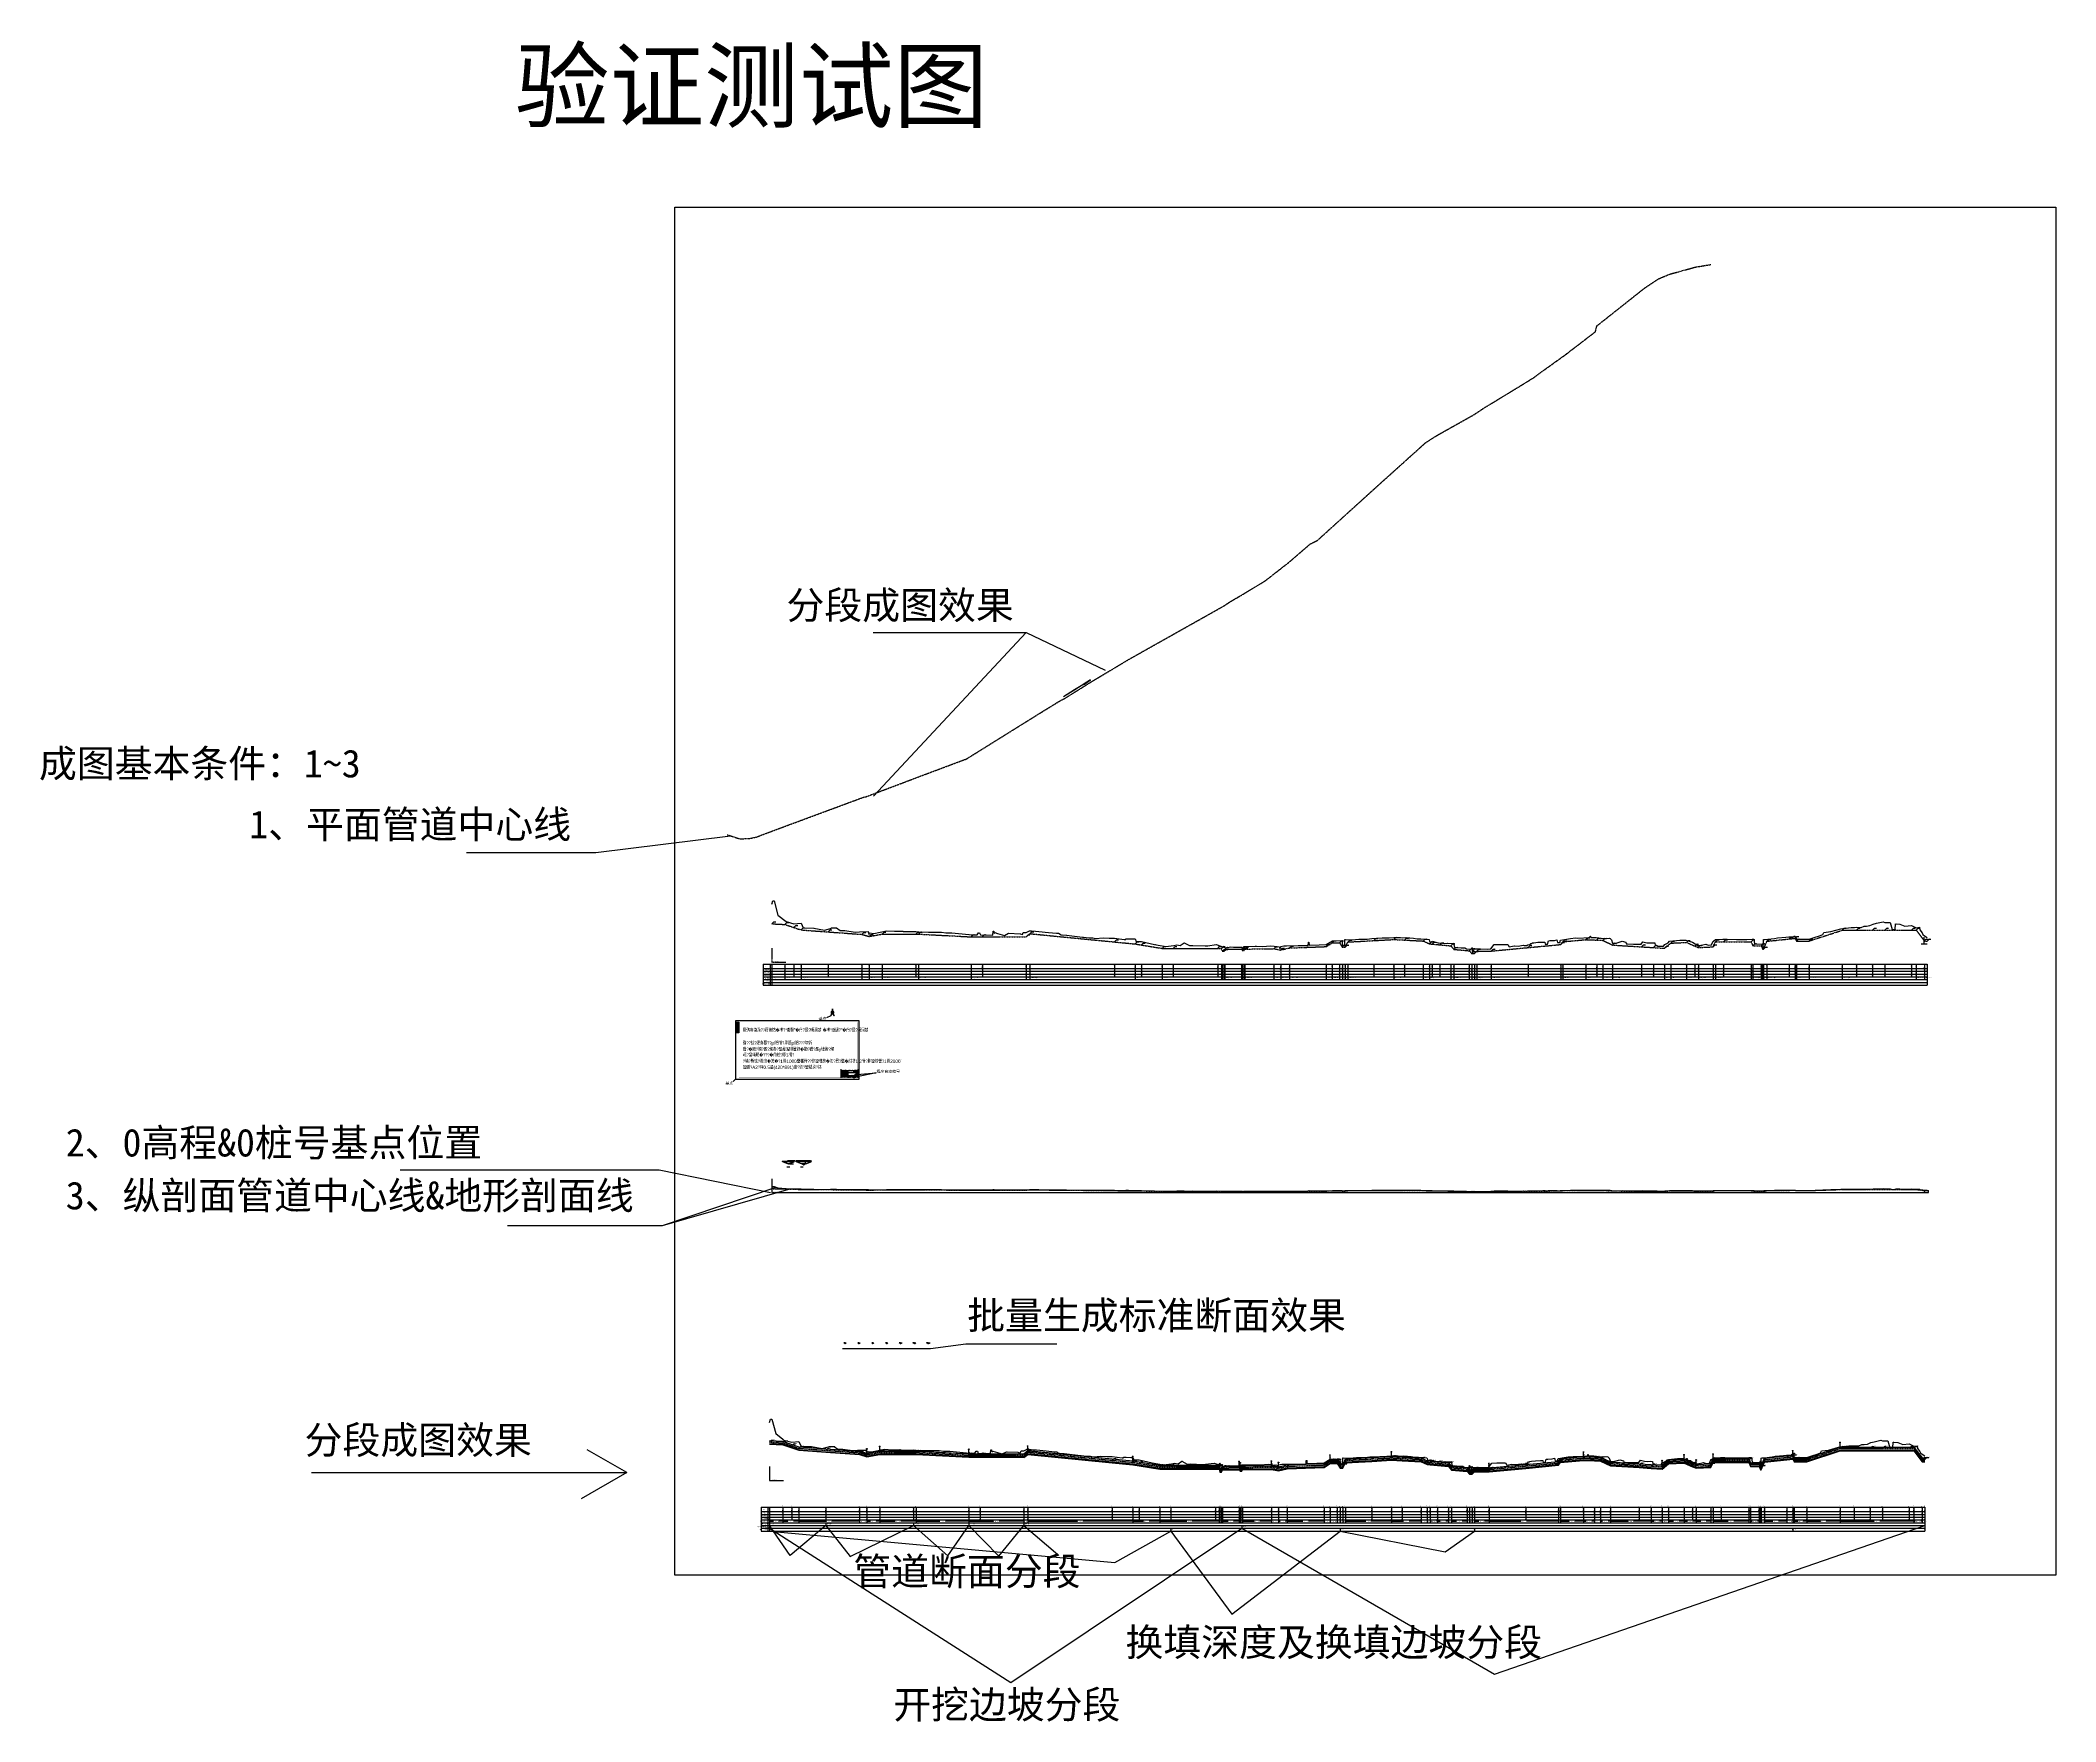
# Model space of a CAD drawing. Header units: millimetres. Extents: x -30 to 39450245, y -4 to 39449270.
# Drawn here: x 39435725 to 39450245, y 2542010 to 2554121 of the extents above; entities that cross this region are included whole.
import ezdxf
from ezdxf.enums import TextEntityAlignment as Align

# ---------------------------------------------------------------- set-up
doc = ezdxf.new("R2010")
doc.units = ezdxf.units.MM
doc.linetypes.add('CENTER', pattern=[2, 1.25, -0.25, 0.25, -0.25])
for name, color, linetype in [('pipe', 3, 'Continuous'), ('pipe_cen', 1, 'CENTER'), ('tab', 9, 'Continuous'), ('地形剖面', 4, 'Continuous'), ('布局裁图', 3, 'Continuous'), ('标准断面', 3, 'Continuous'), ('水工平面管线标注', 3, 'Continuous'), ('水工开挖线', 5, 'Continuous'), ('纵面管线标注', 3, 'Continuous'), ('附属设施', 2, 'Continuous')]:
    doc.layers.add(name, color=color, linetype=linetype)
doc.styles.add('DIM', font='simp1.shx', dxfattribs={"width": 0.8, "bigfont": 'hz.shx'})
doc.styles.add('FSD', font='')
doc.styles.add('HT', font='simhei.ttf', dxfattribs={"width": 0.8, "bigfont": 'hz.shx'})
doc.styles.get("Standard").update_dxf_attribs({"font": '', "width": 0.8})
doc.styles.get('FSD').set_extended_font_data('SimSun')
doc.styles.get('Standard').set_extended_font_data('SimSun')
doc.dimstyles.new('1000', dxfattribs={"dimtxt": 0.25, "dimasz": 0.2, "dimexe": 1.8, "dimexo": 0.625, "dimgap": 0.9, "dimtad": 1, "dimdec": 3, "dimdsep": 46, "dimtxsty": 'Standard', "dimcen": 0, "dimclrd": 9, "dimclre": 9, "dimclrt": 3, "dimadec": 3, "dimazin": 2, "dimtfac": 1, "dimtdec": 3, "dimtix": 1, "dimtofl": 0, "dimtmove": 2, "dimatfit": 3, "dimfxl": 1.8, "dimtolj": 1, "dimtzin": 0, "dimarcsym": 0})

# ---------------------------------------------------------------- blocks, each defined once
blk = doc.blocks.new('sign')
at = {"color": 7}
for p, q in [((-20, 0), (-20, -75)), ((-15, 0), (-15, -75)), ((-10, 0), (-10, -75)), ((-5, 0), (-5, -75)), ((0, -25), (-22, -25)), ((0, -50), (-22, -50))]:
    blk.add_line(p, q, dxfattribs=at)
blk.add_lwpolyline([(-22, 0), (0, 0), (0, -75), (-22, -75)], dxfattribs=at)
at = {"color": 3, "style": 'FSD', "width": 0.8}
for s, p in [('日 期', (-1, -16)), ('会签者', (-1, -42)), ('会签单位', (-1, -68))]:
    blk.add_text(s, height=2.5, rotation=90, dxfattribs=at).set_placement(p)
blk = doc.blocks.new('图框')
at = {"color": 7, "ltscale": 8}
for p, q in [((761, 10), (761, 71)), ((881, 71), (881, 10))]:
    blk.add_line(p, q, dxfattribs=at)
at = {"color": 7}
for p, q in [((881, 59), (761, 59)), ((811, 52), (761, 52)), ((881, 45), (761, 45)), ((811, 38), (761, 38)), ((811, 31), (761, 31)), ((881, 24), (761, 24)), ((881, 17), (761, 17)), ((776, 59), (776, 17)), ((801, 17), (801, 59)), ((811, 10), (811, 59)), ((826, 10), (826, 24)), ((846, 17), (846, 24)), ((851, 59), (851, 45)), ((881, 52), (851, 52)), ((861, 17), (861, 24))]:
    blk.add_line(p, q, dxfattribs=at)
at = {"color": 1}
for p, q in [((777, 21), (782, 21)), ((780, 18), (780, 23)), ((784, 21), (784, 21)), ((785, 21), (789, 21))]:
    blk.add_line(p, q, dxfattribs=at)
blk.add_lwpolyline([(0, 0), (891, 0), (891, 420), (0, 420)], close=True)
at = {"const_width": 1}
blk.add_lwpolyline([(25, 10), (25, 410), (881, 410), (881, 10)], close=True, dxfattribs=at)
at = {"color": 7, "const_width": 1}
blk.add_lwpolyline([(761, 10), (761, 71), (881, 71), (881, 10)], close=True, dxfattribs=at)
at = {"color": 5, "const_width": 0.2}
for points in [[(781, 21, 39.991666), (781, 21, 0.025005)], [(780, 21, 39.991666), (780, 21, 0.025005)]]:
    blk.add_lwpolyline(points, format="xyb", close=True, dxfattribs=at)
blk.add_lwpolyline([(788, 20), (783, 19), (783, 22), (788, 21)], close=True, dxfattribs=at)
blk.add_blockref('sign', (25, 410))
at = {"color": 3, "ltscale": 8, "style": 'HT'}
for s, p in [('设计证号 ', (762, 12)), ('甲级 ', (780, 12)), ('******', (790, 12))]:
    blk.add_text(s, height=3, dxfattribs=at).set_placement(p)
for s, p in [('核定', (764, 56)), ('审查', (764, 48)), ('校核', (764, 42)), ('设计', (764, 34)), ('制图', (764, 27)), ('描图', (764, 20))]:
    blk.add_text(s, height=3, dxfattribs=at).set_placement(p, align=Align.MIDDLE_LEFT)
at = {"color": 3, "style": 'HT'}
for s, height, p in [('GPDI 广东省水利电力勘测设计研究院', 4.5, (767, 63)), ('比例', 3, (814, 19)), ('图号', 3, (814, 12)), ('***市供水', 3, (815, 51)), ('***~****输水管线布置', 3, (817, 32)), ('1:2000', 3, (829, 19)), ('*****-05-', 3, (830, 12)), ('工程', 3, (842, 51)), ('日期', 3, (849, 19)), ('可研', 3, (858, 54)), ('水工', 3, (858, 46)), ('2013.05', 3, (864, 19)), ('设计', 3, (871, 54)), ('部分', 3, (871, 46))]:
    blk.add_text(s, height=height, dxfattribs=at).set_placement(p)
at = {"color": 3, "style": 'HT', "oblique": 15}
blk.add_text('CAD', height=2.5, dxfattribs=at).set_placement((789, 19))
blk = doc.blocks.new('*X1')
at = {"color": 0}
for p, q in [((2.95, 5.03), (2.95, 5.03)), ((2.95, 5.01), (2.95, 5.02)), ((2.95, 5), (2.96, 5.01)), ((2.95, 4.98), (2.96, 4.99)), ((2.95, 4.97), (2.96, 4.98)), ((2.95, 4.96), (2.96, 4.97)), ((2.95, 4.94), (2.97, 4.96)), ((2.95, 4.93), (2.97, 4.95)), ((2.95, 4.91), (2.97, 4.94)), ((2.95, 4.9), (2.98, 4.93)), ((2.95, 4.89), (2.98, 4.92)), ((2.95, 4.87), (2.98, 4.9)), ((2.95, 4.86), (2.98, 4.89)), ((2.95, 4.84), (2.99, 4.88)), ((2.95, 4.83), (2.99, 4.87)), ((2.95, 4.81), (2.99, 4.86)), ((2.95, 4.8), (3, 4.85)), ((2.95, 4.79), (3, 4.84)), ((2.95, 4.77), (3, 4.83)), ((2.95, 4.76), (3, 4.81)), ((2.95, 4.74), (3.01, 4.8)), ((2.95, 4.73), (3.01, 4.79)), ((2.95, 4.72), (3.01, 4.78)), ((2.95, 4.7), (3.01, 4.77)), ((2.95, 4.69), (3.02, 4.76)), ((2.95, 4.67), (3.02, 4.75)), ((2.95, 4.66), (3.02, 4.73)), ((2.95, 4.65), (3.03, 4.72)), ((2.95, 4.63), (3.03, 4.71)), ((2.95, 4.62), (3.03, 4.7)), ((2.95, 4.6), (3.03, 4.69)), ((2.95, 4.59), (3.04, 4.68)), ((2.95, 4.57), (3.04, 4.67)), ((2.95, 4.56), (3.04, 4.66)), ((2.95, 4.55), (3.05, 4.64)), ((2.95, 4.53), (3.05, 4.63)), ((2.95, 4.52), (3.05, 4.62)), ((2.95, 4.5), (3.05, 4.61)), ((2.95, 4.49), (3.06, 4.6)), ((2.95, 4.48), (3.06, 4.59)), ((2.95, 4.46), (3.06, 4.58)), ((2.95, 4.45), (3.07, 4.56)), ((2.95, 4.43), (3.07, 4.55)), ((2.95, 4.42), (3.07, 4.54)), ((2.95, 4.4), (3.07, 4.53)), ((2.95, 4.39), (3.08, 4.52)), ((2.95, 4.38), (3.08, 4.51)), ((2.95, 4.36), (3.08, 4.5)), ((2.95, 4.35), (3.09, 4.49)), ((2.95, 4.33), (3.09, 4.47)), ((2.95, 4.32), (3.09, 4.46)), ((2.95, 4.31), (3.09, 4.45)), ((2.95, 4.29), (3.1, 4.44)), ((2.95, 4.28), (3.1, 4.43)), ((2.95, 4.26), (3.1, 4.42)), ((2.95, 4.25), (3.11, 4.41)), ((2.95, 4.24), (3.11, 4.4)), ((2.95, 4.22), (3.11, 4.38)), ((2.95, 4.21), (3.11, 4.37)), ((2.95, 4.19), (3.12, 4.36)), ((2.95, 4.18), (3.12, 4.35)), ((2.95, 4.16), (3.12, 4.34)), ((2.95, 4.15), (3.13, 4.33)), ((2.95, 4.14), (3.13, 4.32)), ((2.95, 4.12), (3.13, 4.3)), ((2.95, 4.11), (3.13, 4.29)), ((2.95, 4.09), (3.14, 4.28)), ((2.95, 4.08), (3.14, 4.27)), ((2.95, 4.07), (3.14, 4.26)), ((2.95, 4.05), (3.14, 4.25)), ((2.95, 4.04), (3.15, 4.24)), ((2.95, 4.02), (3.15, 4.23)), ((2.95, 4.01), (3.15, 4.21)), ((2.95, 3.99), (3.16, 4.2)), ((2.95, 3.98), (3.16, 4.19)), ((2.95, 3.97), (3.16, 4.18)), ((2.95, 3.95), (3.16, 4.17)), ((2.95, 3.94), (3.17, 4.16)), ((2.95, 3.92), (3.17, 4.15)), ((2.95, 3.91), (3.17, 4.13)), ((2.95, 3.9), (3.18, 4.12)), ((2.95, 3.88), (3.18, 4.11)), ((2.95, 3.87), (3.18, 4.1)), ((2.95, 3.85), (3.18, 4.09)), ((2.95, 3.84), (3.19, 4.08)), ((2.95, 3.82), (3.19, 4.07)), ((2.95, 3.81), (3.19, 4.06)), ((2.95, 3.8), (3.2, 4.04)), ((2.95, 3.78), (3.2, 4.03)), ((2.95, 3.77), (3.2, 4.02)), ((2.95, 3.76), (3.2, 4.01)), ((2.96, 3.75), (3.21, 4)), ((2.96, 3.74), (3.21, 3.99)), ((2.97, 3.73), (3.21, 3.98)), ((2.98, 3.73), (3.22, 3.97)), ((2.98, 3.72), (3.22, 3.95)), ((2.99, 3.71), (3.22, 3.94)), ((2.99, 3.7), (3.22, 3.93)), ((3, 3.69), (3.23, 3.92)), ((3, 3.68), (3.23, 3.91)), ((3.01, 3.67), (3.23, 3.9)), ((3.02, 3.67), (3.24, 3.89)), ((3.02, 3.66), (3.24, 3.87)), ((3.03, 3.65), (3.24, 3.86)), ((3.03, 3.64), (3.24, 3.85)), ((3.04, 3.63), (3.25, 3.84)), ((3.05, 3.63), (3.25, 3.83)), ((3.07, 3.63), (3.25, 3.82)), ((3.09, 3.64), (3.26, 3.81)), ((3.11, 3.65), (3.26, 3.8)), ((3.14, 3.66), (3.26, 3.78)), ((3.17, 3.68), (3.26, 3.77)), ((3.22, 3.72), (3.27, 3.76))]:
    blk.add_line(p, q, dxfattribs=at)
blk = doc.blocks.new('*X0')
at = {"color": 0}
for p, q in [((3.1, 3.54), (3.13, 3.57)), ((3.1, 3.55), (3.11, 3.56)), ((3.11, 3.52), (3.18, 3.59)), ((3.11, 3.53), (3.16, 3.58)), ((3.12, 3.52), (3.22, 3.62)), ((3.13, 3.5), (3.29, 3.66)), ((3.13, 3.51), (3.28, 3.66)), ((3.14, 3.49), (3.29, 3.65)), ((3.14, 3.48), (3.3, 3.64)), ((3.15, 3.47), (3.3, 3.63)), ((3.15, 3.46), (3.3, 3.61)), ((3.16, 3.46), (3.31, 3.6)), ((3.17, 3.45), (3.31, 3.59)), ((3.17, 3.44), (3.31, 3.58)), ((3.18, 3.43), (3.31, 3.57)), ((3.18, 3.42), (3.32, 3.56)), ((3.19, 3.41), (3.32, 3.55)), ((3.19, 3.41), (3.32, 3.54)), ((3.2, 3.4), (3.33, 3.52)), ((3.21, 3.39), (3.33, 3.51)), ((3.21, 3.38), (3.33, 3.5)), ((3.22, 3.37), (3.33, 3.49)), ((3.22, 3.36), (3.34, 3.48)), ((3.23, 3.36), (3.34, 3.47)), ((3.23, 3.35), (3.34, 3.46)), ((3.24, 3.34), (3.35, 3.44)), ((3.25, 3.33), (3.35, 3.43)), ((3.25, 3.32), (3.35, 3.42)), ((3.26, 3.31), (3.35, 3.41)), ((3.26, 3.31), (3.36, 3.4)), ((3.27, 3.3), (3.36, 3.39)), ((3.27, 3.29), (3.36, 3.38)), ((3.28, 3.28), (3.37, 3.37)), ((3.29, 3.27), (3.37, 3.35)), ((3.29, 3.26), (3.37, 3.34)), ((3.3, 3.26), (3.37, 3.33)), ((3.3, 3.25), (3.38, 3.32)), ((3.31, 3.24), (3.38, 3.31)), ((3.31, 3.23), (3.38, 3.3)), ((3.32, 3.22), (3.39, 3.29)), ((3.33, 3.21), (3.39, 3.28)), ((3.33, 3.2), (3.39, 3.26)), ((3.34, 3.2), (3.39, 3.25)), ((3.34, 3.19), (3.4, 3.24)), ((3.35, 3.18), (3.4, 3.23)), ((3.36, 3.17), (3.4, 3.22)), ((3.36, 3.16), (3.41, 3.21)), ((3.37, 3.15), (3.41, 3.2)), ((3.37, 3.15), (3.41, 3.18)), ((3.38, 3.14), (3.41, 3.17)), ((3.38, 3.13), (3.42, 3.16)), ((3.39, 3.12), (3.42, 3.15)), ((3.4, 3.11), (3.42, 3.14)), ((3.4, 3.1), (3.42, 3.13)), ((3.41, 3.1), (3.43, 3.12)), ((3.41, 3.09), (3.43, 3.11)), ((3.42, 3.08), (3.43, 3.09)), ((3.42, 3.07), (3.44, 3.08)), ((3.43, 3.06), (3.44, 3.07)), ((3.44, 3.05), (3.44, 3.06)), ((3.44, 3.05), (3.44, 3.05)), ((3.45, 3.04), (3.45, 3.04))]:
    blk.add_line(p, q, dxfattribs=at)
blk = doc.blocks.new('zbz')
for p, q in [((-0.34, -1.37), (-0.5, -2)), ((-0.5, -2), (-0.14, -1.48)), ((0, 0), (-0.32, -1.27)), ((-0.1, -1.41), (0, -1.27)), ((0, -1.27), (0, 0)), ((0.32, -1.27), (0, 0)), ((0, -1.27), (0.1, -1.41)), ((0.14, -1.48), (0.5, -2)), ((0.5, -2), (0.34, -1.37))]:
    blk.add_line(p, q)
at = {"const_width": 0.025}
for points in [[(-0.13, -0.52, 1.014443), (0.14, -1.48, 1.014443)], [(0.34, -1.37, 0.588844), (0.13, -0.52, 1.014443)], [(0.14, -1.48, 0.115834), (0.34, -1.37, 1.014443)]]:
    blk.add_lwpolyline(points, format="xyb", dxfattribs=at)
for start, end in [(111.2477, 283.07694), (283.07694, 319.32018), (319.32018, 68.7523)]:
    blk.add_arc((0, -1), 0.42, start, end)
for name in ['*X1', '*X0']:
    blk.add_blockref(name, (-2.95, -5.04))
blk = doc.blocks.new('指北针')
at = {"xscale": 25, "yscale": 25, "zscale": 25}
blk.add_blockref('zbz', (12.5, 50), dxfattribs=at)
blk = doc.blocks.new('*D10')
at = {"layer": 'Defpoints', "color": 0, "transparency": 16777216}
for p in [(39441208, 2546030), (39441242, 2546034), (39441242, 2546030)]:
    blk.add_point(p, dxfattribs=at)
at = {"layer": '附属设施', "color": 9, "lineweight": -2, "transparency": 16777216}
for p, q in [((39441208, 2546031), (39441208, 2546035)), ((39441208, 2546034), (39441242, 2546034)), ((39441242, 2546031), (39441242, 2546035))]:
    blk.add_line(p, q, dxfattribs=at)
at = {"layer": '附属设施', "color": 9, "transparency": 16777216}
for points in [[(39441208, 2546034), (39441208, 2546034), (39441208, 2546034)], [(39441242, 2546034), (39441242, 2546034), (39441242, 2546034)]]:
    blk.add_solid(points, dxfattribs=at)
at = {"layer": '附属设施', "color": 3, "transparency": 16777216, "insert": (39441225, 2546035), "char_height": 0.25, "attachment_point": 5}
blk.add_mtext('\\A1;33.9', dxfattribs=at)
blk = doc.blocks.new('*D11')
at = {"layer": 'Defpoints', "color": 0, "transparency": 16777216}
for p in [(39441223, 2546024), (39441223, 2546020), (39441227, 2546024)]:
    blk.add_point(p, dxfattribs=at)
at = {"layer": '附属设施', "color": 9, "lineweight": -2, "transparency": 16777216}
for p, q in [((39441223, 2546024), (39441223, 2546018)), ((39441227, 2546020), (39441223, 2546020)), ((39441227, 2546024), (39441227, 2546018))]:
    blk.add_line(p, q, dxfattribs=at)
at = {"layer": '附属设施', "color": 9, "transparency": 16777216}
for points in [[(39441223, 2546020), (39441223, 2546020), (39441223, 2546020)], [(39441227, 2546020), (39441227, 2546020), (39441227, 2546020)]]:
    blk.add_solid(points, dxfattribs=at)
at = {"layer": '附属设施', "color": 3, "transparency": 16777216, "insert": (39441225, 2546021), "char_height": 0.25, "attachment_point": 5}
blk.add_mtext('\\A1;3.9', dxfattribs=at)
blk = doc.blocks.new('*D12')
at = {"layer": 'Defpoints', "color": 0, "transparency": 16777216}
for p in [(39441225, 2546030), (39441225, 2546024), (39441227, 2546030)]:
    blk.add_point(p, dxfattribs=at)
at = {"layer": '附属设施', "color": 9, "lineweight": -2, "transparency": 16777216}
for p, q in [((39441225, 2546030), (39441228, 2546030)), ((39441225, 2546024), (39441228, 2546024)), ((39441227, 2546024), (39441227, 2546030))]:
    blk.add_line(p, q, dxfattribs=at)
at = {"layer": '附属设施', "color": 9, "transparency": 16777216}
for points in [[(39441227, 2546030), (39441227, 2546030), (39441227, 2546030)], [(39441227, 2546024), (39441227, 2546024), (39441227, 2546024)]]:
    blk.add_solid(points, dxfattribs=at)
at = {"layer": '附属设施', "color": 3, "transparency": 16777216, "insert": (39441226, 2546027), "char_height": 0.25, "attachment_point": 5, "rotation": 90}
blk.add_mtext('\\A1;6', dxfattribs=at)
blk = doc.blocks.new('*D13')
at = {"layer": 'Defpoints', "color": 0, "transparency": 16777216}
for p in [(39441177, 2546049), (39441177, 2546046), (39441273, 2546046)]:
    blk.add_point(p, dxfattribs=at)
at = {"layer": '附属设施', "color": 9, "lineweight": -2, "transparency": 16777216}
for p, q in [((39441177, 2546047), (39441177, 2546051)), ((39441273, 2546049), (39441177, 2546049)), ((39441273, 2546047), (39441273, 2546051))]:
    blk.add_line(p, q, dxfattribs=at)
at = {"layer": '附属设施', "color": 9, "transparency": 16777216}
for points in [[(39441177, 2546049), (39441177, 2546049), (39441177, 2546049)], [(39441273, 2546049), (39441273, 2546049), (39441273, 2546049)]]:
    blk.add_solid(points, dxfattribs=at)
at = {"layer": '附属设施', "color": 3, "transparency": 16777216, "insert": (39441225, 2546050), "char_height": 0.25, "attachment_point": 5}
blk.add_mtext('\\A1;96.328', dxfattribs=at)
blk = doc.blocks.new('*D14')
at = {"layer": 'Defpoints', "color": 0, "transparency": 16777216}
for p in [(39441169, 2546049), (39441169, 2546046), (39441177, 2546046)]:
    blk.add_point(p, dxfattribs=at)
at = {"layer": '附属设施', "color": 9, "lineweight": -2, "transparency": 16777216}
for p, q in [((39441169, 2546047), (39441169, 2546051)), ((39441176, 2546049), (39441169, 2546049)), ((39441177, 2546047), (39441177, 2546051))]:
    blk.add_line(p, q, dxfattribs=at)
at = {"layer": '附属设施', "color": 9, "transparency": 16777216}
for points in [[(39441169, 2546049), (39441169, 2546049), (39441169, 2546049)], [(39441176, 2546049), (39441176, 2546049), (39441177, 2546049)]]:
    blk.add_solid(points, dxfattribs=at)
at = {"layer": '附属设施', "color": 3, "transparency": 16777216, "insert": (39441173, 2546050), "char_height": 0.25, "attachment_point": 5}
blk.add_mtext('\\A1;8', dxfattribs=at)
blk = doc.blocks.new('*D15')
at = {"layer": 'Defpoints', "color": 0, "transparency": 16777216}
for p in [(39441273, 2546046), (39441281, 2546049), (39441281, 2546046)]:
    blk.add_point(p, dxfattribs=at)
at = {"layer": '附属设施', "color": 9, "lineweight": -2, "transparency": 16777216}
for p, q in [((39441273, 2546047), (39441273, 2546051)), ((39441273, 2546049), (39441281, 2546049)), ((39441281, 2546047), (39441281, 2546051))]:
    blk.add_line(p, q, dxfattribs=at)
at = {"layer": '附属设施', "color": 9, "transparency": 16777216}
for points in [[(39441273, 2546049), (39441273, 2546049), (39441273, 2546049)], [(39441281, 2546049), (39441281, 2546049), (39441281, 2546049)]]:
    blk.add_solid(points, dxfattribs=at)
at = {"layer": '附属设施', "color": 3, "transparency": 16777216, "insert": (39441277, 2546050), "char_height": 0.25, "attachment_point": 5}
blk.add_mtext('\\A1;8', dxfattribs=at)
blk = doc.blocks.new('*D16')
at = {"layer": 'Defpoints', "color": 0, "transparency": 16777216}
for p in [(39441235, 2546046), (39441235, 2546030), (39441237, 2546046)]:
    blk.add_point(p, dxfattribs=at)
at = {"layer": '附属设施', "color": 9, "lineweight": -2, "transparency": 16777216}
for p, q in [((39441236, 2546046), (39441239, 2546046)), ((39441236, 2546030), (39441239, 2546030)), ((39441237, 2546030), (39441237, 2546046))]:
    blk.add_line(p, q, dxfattribs=at)
at = {"layer": '附属设施', "color": 9, "transparency": 16777216}
for points in [[(39441237, 2546046), (39441237, 2546046), (39441237, 2546046)], [(39441237, 2546030), (39441237, 2546030), (39441237, 2546030)]]:
    blk.add_solid(points, dxfattribs=at)
at = {"layer": '附属设施', "color": 3, "transparency": 16777216, "insert": (39441236, 2546038), "char_height": 0.25, "attachment_point": 5, "rotation": 90}
blk.add_mtext('\\A1;15.607', dxfattribs=at)
blk = doc.blocks.new('*D17')
at = {"layer": 'Defpoints', "color": 0, "transparency": 16777216}
for p in [(39441114, 2546046), (39441153, 2546048), (39441153, 2546046)]:
    blk.add_point(p, dxfattribs=at)
at = {"layer": '附属设施', "color": 9, "lineweight": -2, "transparency": 16777216}
for p, q in [((39441114, 2546047), (39441114, 2546050)), ((39441115, 2546048), (39441152, 2546048)), ((39441153, 2546047), (39441153, 2546050))]:
    blk.add_line(p, q, dxfattribs=at)
at = {"layer": '附属设施', "color": 9, "transparency": 16777216}
for points in [[(39441115, 2546048), (39441115, 2546048), (39441114, 2546048)], [(39441152, 2546048), (39441152, 2546048), (39441153, 2546048)]]:
    blk.add_solid(points, dxfattribs=at)
at = {"layer": '附属设施', "color": 3, "transparency": 16777216, "insert": (39441134, 2546049), "char_height": 0.25, "attachment_point": 5}
blk.add_mtext('\\A1;38.164', dxfattribs=at)
blk = doc.blocks.new('*D18')
at = {"layer": 'Defpoints', "color": 0, "transparency": 16777216}
for p in [(39441114, 2546046), (39441159, 2546053), (39441159, 2546046)]:
    blk.add_point(p, dxfattribs=at)
at = {"layer": '附属设施', "color": 9, "lineweight": -2, "transparency": 16777216}
for p, q in [((39441114, 2546047), (39441114, 2546055)), ((39441115, 2546053), (39441158, 2546053)), ((39441159, 2546047), (39441159, 2546055))]:
    blk.add_line(p, q, dxfattribs=at)
at = {"layer": '附属设施', "color": 9, "transparency": 16777216}
for points in [[(39441115, 2546053), (39441115, 2546053), (39441114, 2546053)], [(39441158, 2546053), (39441158, 2546053), (39441159, 2546053)]]:
    blk.add_solid(points, dxfattribs=at)
at = {"layer": '附属设施', "color": 3, "transparency": 16777216, "insert": (39441137, 2546054), "char_height": 0.25, "attachment_point": 5}
blk.add_mtext('\\A1;44.164', dxfattribs=at)
blk = doc.blocks.new('*D19')
at = {"layer": 'Defpoints', "color": 0, "transparency": 16777216}
for p in [(39441065, 2545821), (39449299, 2545836), (39449301, 2545836)]:
    blk.add_point(p, dxfattribs=at)
at = {"layer": '标准断面', "color": 9, "lineweight": -2, "transparency": 16777216}
for p, q in [((39441065, 2545821), (39449303, 2545821)), ((39449299, 2545836), (39449303, 2545836)), ((39449301, 2545821), (39449301, 2545836))]:
    blk.add_line(p, q, dxfattribs=at)
at = {"layer": '标准断面', "color": 9, "transparency": 16777216}
for points in [[(39449301, 2545836), (39449301, 2545836), (39449301, 2545836)], [(39449301, 2545821), (39449301, 2545821), (39449301, 2545821)]]:
    blk.add_solid(points, dxfattribs=at)
at = {"layer": '标准断面', "color": 3, "transparency": 16777216, "insert": (39449300, 2545828), "char_height": 0.25, "attachment_point": 5, "rotation": 90}
blk.add_mtext('\\A1;15.2', dxfattribs=at)
blk = doc.blocks.new('*D20')
at = {"layer": 'Defpoints', "color": 0, "transparency": 16777216}
for p in [(39449303, 2545821), (39449319, 2545836), (39449326, 2545821)]:
    blk.add_point(p, dxfattribs=at)
at = {"layer": '标准断面', "color": 9, "lineweight": -2, "transparency": 16777216}
for p, q in [((39449304, 2545821), (39449328, 2545821)), ((39449319, 2545836), (39449328, 2545836)), ((39449326, 2545836), (39449326, 2545821))]:
    blk.add_line(p, q, dxfattribs=at)
at = {"layer": '标准断面', "color": 9, "transparency": 16777216}
for points in [[(39449326, 2545836), (39449326, 2545836), (39449326, 2545836)], [(39449326, 2545821), (39449326, 2545821), (39449326, 2545821)]]:
    blk.add_solid(points, dxfattribs=at)
at = {"layer": '标准断面', "color": 3, "transparency": 16777216, "insert": (39449325, 2545828), "char_height": 0.25, "attachment_point": 5, "rotation": 90}
blk.add_mtext('\\A1;15.137', dxfattribs=at)
blk = doc.blocks.new('*D22')
at = {"layer": 'Defpoints', "color": 0, "transparency": 16777216}
for p in [(39441622, 2544736), (39441623, 2544736), (39441623, 2544736), (39441623, 2544736), (39441624, 2544736)]:
    blk.add_point(p, dxfattribs=at)
at = {"layer": '标准断面', "color": 9, "lineweight": -2, "transparency": 16777216}
blk.add_arc((39441623, 2544736), 0.45, 235.6792, 304.3208, dxfattribs=at)
at = {"layer": '标准断面', "color": 9, "transparency": 16777216}
for points in [[(39441622, 2544736), (39441622, 2544736), (39441622, 2544736)], [(39441623, 2544736), (39441623, 2544736), (39441623, 2544736)]]:
    blk.add_solid(points, dxfattribs=at)
at = {"layer": '标准断面', "color": 3, "transparency": 16777216, "insert": (39441623, 2544737), "char_height": 0.25, "attachment_point": 5}
blk.add_mtext('\\A1;120°', dxfattribs=at)
blk = doc.blocks.new('*D23')
at = {"layer": 'Defpoints', "color": 0, "transparency": 16777216}
for p in [(39441722, 2544736), (39441723, 2544736), (39441723, 2544736), (39441723, 2544736), (39441724, 2544736)]:
    blk.add_point(p, dxfattribs=at)
at = {"layer": '标准断面', "color": 9, "lineweight": -2, "transparency": 16777216}
blk.add_arc((39441723, 2544736), 0.45, 235.6792, 304.3208, dxfattribs=at)
at = {"layer": '标准断面', "color": 9, "transparency": 16777216}
for points in [[(39441722, 2544736), (39441722, 2544736), (39441722, 2544736)], [(39441723, 2544736), (39441723, 2544736), (39441723, 2544736)]]:
    blk.add_solid(points, dxfattribs=at)
at = {"layer": '标准断面', "color": 3, "transparency": 16777216, "insert": (39441723, 2544737), "char_height": 0.25, "attachment_point": 5}
blk.add_mtext('\\A1;120°', dxfattribs=at)
blk = doc.blocks.new('*D24')
at = {"layer": 'Defpoints', "color": 0, "transparency": 16777216}
for p in [(39441822, 2544736), (39441823, 2544736), (39441823, 2544736), (39441823, 2544736), (39441824, 2544736)]:
    blk.add_point(p, dxfattribs=at)
at = {"layer": '标准断面', "color": 9, "lineweight": -2, "transparency": 16777216}
blk.add_arc((39441823, 2544736), 0.45, 235.6792, 304.3208, dxfattribs=at)
at = {"layer": '标准断面', "color": 9, "transparency": 16777216}
for points in [[(39441822, 2544736), (39441822, 2544736), (39441822, 2544736)], [(39441823, 2544736), (39441823, 2544736), (39441823, 2544736)]]:
    blk.add_solid(points, dxfattribs=at)
at = {"layer": '标准断面', "color": 3, "transparency": 16777216, "insert": (39441823, 2544737), "char_height": 0.25, "attachment_point": 5}
blk.add_mtext('\\A1;120°', dxfattribs=at)
blk = doc.blocks.new('*D25')
at = {"layer": 'Defpoints', "color": 0, "transparency": 16777216}
for p in [(39441922, 2544736), (39441923, 2544736), (39441923, 2544736), (39441923, 2544736), (39441924, 2544736)]:
    blk.add_point(p, dxfattribs=at)
at = {"layer": '标准断面', "color": 9, "lineweight": -2, "transparency": 16777216}
blk.add_arc((39441923, 2544736), 0.45, 235.6792, 304.3208, dxfattribs=at)
at = {"layer": '标准断面', "color": 9, "transparency": 16777216}
for points in [[(39441922, 2544736), (39441922, 2544736), (39441922, 2544736)], [(39441923, 2544736), (39441923, 2544736), (39441923, 2544736)]]:
    blk.add_solid(points, dxfattribs=at)
at = {"layer": '标准断面', "color": 3, "transparency": 16777216, "insert": (39441923, 2544737), "char_height": 0.25, "attachment_point": 5}
blk.add_mtext('\\A1;120°', dxfattribs=at)
blk = doc.blocks.new('*D26')
at = {"layer": 'Defpoints', "color": 0, "transparency": 16777216}
for p in [(39442022, 2544736), (39442023, 2544736), (39442023, 2544736), (39442023, 2544736), (39442024, 2544736)]:
    blk.add_point(p, dxfattribs=at)
at = {"layer": '标准断面', "color": 9, "lineweight": -2, "transparency": 16777216}
blk.add_arc((39442023, 2544736), 0.45, 235.6792, 304.3208, dxfattribs=at)
at = {"layer": '标准断面', "color": 9, "transparency": 16777216}
for points in [[(39442022, 2544736), (39442022, 2544736), (39442022, 2544736)], [(39442023, 2544736), (39442023, 2544736), (39442023, 2544736)]]:
    blk.add_solid(points, dxfattribs=at)
at = {"layer": '标准断面', "color": 3, "transparency": 16777216, "insert": (39442023, 2544737), "char_height": 0.25, "attachment_point": 5}
blk.add_mtext('\\A1;120°', dxfattribs=at)
blk = doc.blocks.new('qin排气阀va')
at = {"layer": '附属设施'}
for points in [[(-1.5, 22.8), (1.5, 22.8)], [(-1, 21), (-1, 22.8)], [(0, 22.8), (0, 23.55)], [(0, 0), (0, 20)], [(1, 21), (1, 22.8)]]:
    blk.add_lwpolyline(points, dxfattribs=at)
blk.add_arc((0, 21), 1, 180, 0, dxfattribs=at)
blk.add_attdef('ZH', text='', height=2.5, rotation=89.999998, dxfattribs=at).set_placement((0, 2), align=Align.BOTTOM_LEFT)
blk.add_attdef('名称', text='', height=2.5, rotation=89.999998, dxfattribs=at).set_placement((1, 4), align=Align.TOP_LEFT)
blk = doc.blocks.new('qin排泥阀vmud')
at = {"layer": '附属设施'}
for points in [[(-1.29, 22.2652), (1.29, 22.2652), (-1.29, 20.7348), (1.29, 20.7348), (-1.29, 22.2652)], [(0, 0), (0, 20)]]:
    blk.add_lwpolyline(points, dxfattribs=at)
blk.add_circle((0, 21.5), 1.5, dxfattribs=at)
blk.add_attdef('ZH', text='', height=2.5, rotation=89.99999846, dxfattribs=at).set_placement((0, 2), align=Align.BOTTOM_LEFT)
blk.add_attdef('名称', text='', height=2.5, rotation=89.99999846, dxfattribs=at).set_placement((1, 4), align=Align.TOP_LEFT)

msp = doc.modelspace()

# ---------------------------------------------------------------- linework, layer by layer
at = {"color": 7, "ltscale": 8}
msp.add_line((39441614.4637, 2546679.8644), (39441614.4637, 2546673.6469), dxfattribs=at)
at = {"color": 1}
for points in [[(39441419.7185, 2547093.9705), (39441390.2161, 2547080.3099)], [(39440733.4637, 2546638.1913), (39440717.8913, 2546622.619)], [(39441608.3373, 2546671.2628), (39441748.1731, 2546683.9745), (39441597.1809, 2546652.7675)]]:
    msp.add_lwpolyline(points, dxfattribs=at)
for points in [[(39441580.8294, 2546648.6427, -0.52056705), (39441582.7576, 2546650.5709, -0.52056705), (39441584.6877, 2546652.4973, -0.52056705), (39441587.0611, 2546653.8399, -0.52056705), (39441589.332, 2546655.3496, -0.52056705), (39441591.7221, 2546656.6623, -0.52056705), (39441594.4385, 2546656.9013, -0.52056705), (39441597.1643, 2546656.9797, -0.52056705), (39441597.4928, 2546654.2727, -0.52056705), (39441595.7691, 2546652.1597, -0.52056705), (39441593.4253, 2546650.7659, -0.52056705), (39441592.5266, 2546648.1913, -0.52056705), (39441589.8415, 2546647.7154, -0.52056705), (39441587.1171, 2546647.6001, -0.52056705), (39441584.3902, 2546647.5994, -0.52056705)], [(39441594.2066, 2546669.0528, -0.52056705), (39441596.1348, 2546670.981, -0.52056705), (39441598.0649, 2546672.9073, -0.52056705), (39441600.4384, 2546674.2499, -0.52056705), (39441602.7092, 2546675.7597, -0.52056705), (39441605.0994, 2546677.0724, -0.52056705), (39441607.8158, 2546677.3113, -0.52056705), (39441610.5416, 2546677.3898, -0.52056705), (39441610.8701, 2546674.6827, -0.52056705), (39441609.1463, 2546672.5698, -0.52056705), (39441606.8026, 2546671.1759, -0.52056705), (39441605.9038, 2546668.6014, -0.52056705), (39441603.2188, 2546668.1255, -0.52056705), (39441600.4943, 2546668.0101, -0.52056705), (39441597.7674, 2546668.0094, -0.52056705)]]:
    msp.add_lwpolyline(points, format="xyb", close=True, dxfattribs=at)
at = {"layer": 'pipe'}
for points in [[(39440979.5418, 2544034.6478), (39441073.7068, 2544029.9378), (39441138.7068, 2544007.8778), (39441189.4878, 2543990.6478), (39441384.0868, 2543976.4278)], [(39440979.5418, 2544033.1478), (39441073.7068, 2544028.4378), (39441138.7068, 2544006.3778), (39441189.4878, 2543989.1478), (39441384.0868, 2543974.9278)], [(39440979.5418, 2544013.1478), (39441073.7068, 2544008.4378), (39441138.7068, 2543986.3778), (39441189.4878, 2543969.1478), (39441384.0868, 2543954.9278)], [(39440979.5418, 2544011.6478), (39441073.7068, 2544006.9378), (39441138.7068, 2543984.8778), (39441189.4878, 2543967.6478), (39441384.0868, 2543953.4278)], [(39440979.5418, 2544009.6478), (39441073.7068, 2544004.9378), (39441138.7068, 2543982.8778), (39441189.4878, 2543965.6478), (39441384.0868, 2543951.4278)], [(39441384.0868, 2543976.4278), (39441627.4268, 2543958.6478), (39441680.4268, 2543943.6478), (39441773.5868, 2543960.6478), (39442017.0258, 2543960.6478)], [(39441384.0868, 2543974.9278), (39441627.4268, 2543957.1478), (39441680.4268, 2543942.1478), (39441773.5868, 2543959.1478), (39442017.0258, 2543959.1478)], [(39442810.4748, 2543940.1478), (39442838.5868, 2543963.1478), (39443448.0878, 2543903.6378), (39443596.4898, 2543889.1478), (39443641.2838, 2543881.7578), (39443790.4078, 2543857.1478), (39443869.7358, 2543857.1478), (39444191.2008, 2543857.1478), (39444217.7978, 2543857.1478), (39444223.7978, 2543836.1478), (39444235.7978, 2543836.1478), (39444241.7978, 2543850.1478), (39444362.4798, 2543852.1478), (39444368.4798, 2543842.1478), (39444380.4798, 2543842.1478), (39444386.4798, 2543852.1478), (39444595.3638, 2543855.1478), (39444644.8598, 2543845.1478), (39444709.1108, 2543860.1478), (39444973.6428, 2543870.1778), (39445016.9648, 2543898.1478), (39445069.2248, 2543898.1478), (39445089.2248, 2543865.1478), (39445109.2248, 2543865.1478), (39445129.2238, 2543903.1478), (39445317.2278, 2543913.3978), (39445459.2108, 2543921.1378), (39445537.4938, 2543917.1078), (39445672.6278, 2543910.1478), (39445716.2628, 2543890.1478), (39445737.3798, 2543888.1278), (39445791.5128, 2543882.9578), (39445870.8778, 2543875.3678), (39445892.8888, 2543850.1478), (39446003.6498, 2543840.1478), (39446021.2698, 2543820.1478), (39446041.1678, 2543820.1478), (39446057.2298, 2543838.1478), (39446162.1348, 2543838.1478), (39446427.1398, 2543863.0178), (39446662.9518, 2543885.1478), (39446677.8228, 2543905.1478), (39446843.7168, 2543920.1478), (39446921.4208, 2543916.9378), (39446964.8978, 2543915.1478), (39447036.4708, 2543881.1478), (39447244.4118, 2543868.3578), (39447331.4468, 2543863.0078), (39447410.3888, 2543858.1478), (39447455.6758, 2543895.1478), (39447567.8718, 2543900.1478), (39447627.9118, 2543874.3578), (39447654.0088, 2543863.1478), (39447760.4198, 2543868.1478), (39447776.9408, 2543905.1478), (39447835.7618, 2543905.1478), (39448033.6838, 2543905.1478), (39448046.7308, 2543875.1478), (39448107.3018, 2543875.1478), (39448117.3018, 2543852.1478), (39448123.3018, 2543852.1478), (39448147.6498, 2543908.1478), (39448307.4208, 2543925.0178), (39448350.3628, 2543929.5478), (39448361.0648, 2543910.1478), (39448451.1948, 2543910.1478), (39448691.2178, 2543988.1478), (39448792.9358, 2543988.1478), (39448908.6548, 2543988.1478), (39448996.7298, 2543988.1478), (39449189.4248, 2543988.1478), (39449223.6808, 2543988.1478), (39449282.2438, 2543910.1478), (39449302.2428, 2543909.5178)], [(39442810.4748, 2543939.1478), (39442838.5868, 2543962.1478), (39443448.0878, 2543902.6378), (39443596.4898, 2543888.1478), (39443641.2838, 2543880.7578), (39443790.4078, 2543856.1478), (39443869.7358, 2543856.1478), (39444191.2008, 2543856.1478), (39444217.7978, 2543856.1478), (39444223.7978, 2543835.1478), (39444235.7978, 2543835.1478), (39444241.7978, 2543849.1478), (39444362.4798, 2543851.1478), (39444368.4798, 2543841.1478), (39444380.4798, 2543841.1478), (39444386.4798, 2543851.1478), (39444595.3638, 2543854.1478), (39444644.8598, 2543844.1478), (39444709.1108, 2543859.1478), (39444973.6428, 2543869.1778), (39445016.9648, 2543897.1478), (39445069.2248, 2543897.1478), (39445089.2248, 2543864.1478), (39445109.2248, 2543864.1478), (39445129.2238, 2543902.1478), (39445317.2278, 2543912.3978), (39445459.2108, 2543920.1378), (39445537.4938, 2543916.1078), (39445672.6278, 2543909.1478), (39445716.2628, 2543889.1478), (39445737.3798, 2543887.1278), (39445791.5128, 2543881.9578), (39445870.8778, 2543874.3678), (39445892.8888, 2543849.1478), (39446003.6498, 2543839.1478), (39446021.2698, 2543819.1478), (39446041.1678, 2543819.1478), (39446057.2298, 2543837.1478), (39446162.1348, 2543837.1478), (39446427.1398, 2543862.0178), (39446662.9518, 2543884.1478), (39446677.8228, 2543904.1478), (39446843.7168, 2543919.1478), (39446921.4208, 2543915.9378), (39446964.8978, 2543914.1478), (39447036.4708, 2543880.1478), (39447244.4118, 2543867.3578), (39447331.4468, 2543862.0078), (39447410.3888, 2543857.1478), (39447455.6758, 2543894.1478), (39447567.8718, 2543899.1478), (39447627.9118, 2543873.3578), (39447654.0088, 2543862.1478), (39447760.4198, 2543867.1478), (39447776.9408, 2543904.1478), (39447835.7618, 2543904.1478), (39448033.6838, 2543904.1478), (39448046.7308, 2543874.1478), (39448107.3018, 2543874.1478), (39448117.3018, 2543851.1478), (39448123.3018, 2543851.1478), (39448147.6498, 2543907.1478), (39448307.4208, 2543924.0178), (39448350.3628, 2543928.5478), (39448361.0648, 2543909.1478), (39448451.1948, 2543909.1478), (39448691.2178, 2543987.1478), (39448792.9358, 2543987.1478), (39448908.6548, 2543987.1478), (39448996.7298, 2543987.1478), (39449189.4248, 2543987.1478), (39449223.6808, 2543987.1478), (39449282.2438, 2543909.1478), (39449302.2428, 2543908.5178)], [(39442810.4748, 2543919.1478), (39442838.5868, 2543942.1478), (39443448.0878, 2543882.6378), (39443596.4898, 2543868.1478), (39443641.2838, 2543860.7578), (39443790.4078, 2543836.1478), (39443869.7358, 2543836.1478), (39444191.2008, 2543836.1478), (39444217.7978, 2543836.1478), (39444223.7978, 2543815.1478), (39444235.7978, 2543815.1478), (39444241.7978, 2543829.1478), (39444362.4798, 2543831.1478), (39444368.4798, 2543821.1478), (39444380.4798, 2543821.1478), (39444386.4798, 2543831.1478), (39444595.3638, 2543834.1478), (39444644.8598, 2543824.1478), (39444709.1108, 2543839.1478), (39444973.6428, 2543849.1778), (39445016.9648, 2543877.1478), (39445069.2248, 2543877.1478), (39445089.2248, 2543844.1478), (39445109.2248, 2543844.1478), (39445129.2238, 2543882.1478), (39445317.2278, 2543892.3978), (39445459.2108, 2543900.1378), (39445537.4938, 2543896.1078), (39445672.6278, 2543889.1478), (39445716.2628, 2543869.1478), (39445737.3798, 2543867.1278), (39445791.5128, 2543861.9578), (39445870.8778, 2543854.3678), (39445892.8888, 2543829.1478), (39446003.6498, 2543819.1478), (39446021.2698, 2543799.1478), (39446041.1678, 2543799.1478), (39446057.2298, 2543817.1478), (39446162.1348, 2543817.1478), (39446427.1398, 2543842.0178), (39446662.9518, 2543864.1478), (39446677.8228, 2543884.1478), (39446843.7168, 2543899.1478), (39446921.4208, 2543895.9378), (39446964.8978, 2543894.1478), (39447036.4708, 2543860.1478), (39447244.4118, 2543847.3578), (39447331.4468, 2543842.0078), (39447410.3888, 2543837.1478), (39447455.6758, 2543874.1478), (39447567.8718, 2543879.1478), (39447627.9118, 2543853.3578), (39447654.0088, 2543842.1478), (39447760.4198, 2543847.1478), (39447776.9408, 2543884.1478), (39447835.7618, 2543884.1478), (39448033.6838, 2543884.1478), (39448046.7308, 2543854.1478), (39448107.3018, 2543854.1478), (39448117.3018, 2543831.1478), (39448123.3018, 2543831.1478), (39448147.6498, 2543887.1478), (39448307.4208, 2543904.0178), (39448350.3628, 2543908.5478), (39448361.0648, 2543889.1478), (39448451.1948, 2543889.1478), (39448691.2178, 2543967.1478), (39448792.9358, 2543967.1478), (39448908.6548, 2543967.1478), (39448996.7298, 2543967.1478), (39449189.4248, 2543967.1478), (39449223.6808, 2543967.1478), (39449282.2438, 2543889.1478), (39449302.2428, 2543888.5178)], [(39442810.4748, 2543918.1478), (39442838.5868, 2543941.1478), (39443448.0878, 2543881.6378), (39443596.4898, 2543867.1478), (39443641.2838, 2543859.7578), (39443790.4078, 2543835.1478), (39443869.7358, 2543835.1478), (39444191.2008, 2543835.1478), (39444217.7978, 2543835.1478), (39444223.7978, 2543814.1478), (39444235.7978, 2543814.1478), (39444241.7978, 2543828.1478), (39444362.4798, 2543830.1478), (39444368.4798, 2543820.1478), (39444380.4798, 2543820.1478), (39444386.4798, 2543830.1478), (39444595.3638, 2543833.1478), (39444644.8598, 2543823.1478), (39444709.1108, 2543838.1478), (39444973.6428, 2543848.1778), (39445016.9648, 2543876.1478), (39445069.2248, 2543876.1478), (39445089.2248, 2543843.1478), (39445109.2248, 2543843.1478), (39445129.2238, 2543881.1478), (39445317.2278, 2543891.3978), (39445459.2108, 2543899.1378), (39445537.4938, 2543895.1078), (39445672.6278, 2543888.1478), (39445716.2628, 2543868.1478), (39445737.3798, 2543866.1278), (39445791.5128, 2543860.9578), (39445870.8778, 2543853.3678), (39445892.8888, 2543828.1478), (39446003.6498, 2543818.1478), (39446021.2698, 2543798.1478), (39446041.1678, 2543798.1478), (39446057.2298, 2543816.1478), (39446162.1348, 2543816.1478), (39446427.1398, 2543841.0178), (39446662.9518, 2543863.1478), (39446677.8228, 2543883.1478), (39446843.7168, 2543898.1478), (39446921.4208, 2543894.9378), (39446964.8978, 2543893.1478), (39447036.4708, 2543859.1478), (39447244.4118, 2543846.3578), (39447331.4468, 2543841.0078), (39447410.3888, 2543836.1478), (39447455.6758, 2543873.1478), (39447567.8718, 2543878.1478), (39447627.9118, 2543852.3578), (39447654.0088, 2543841.1478), (39447760.4198, 2543846.1478), (39447776.9408, 2543883.1478), (39447835.7618, 2543883.1478), (39448033.6838, 2543883.1478), (39448046.7308, 2543853.1478), (39448107.3018, 2543853.1478), (39448117.3018, 2543830.1478), (39448123.3018, 2543830.1478), (39448147.6498, 2543886.1478), (39448307.4208, 2543903.0178), (39448350.3628, 2543907.5478), (39448361.0648, 2543888.1478), (39448451.1948, 2543888.1478), (39448691.2178, 2543966.1478), (39448792.9358, 2543966.1478), (39448908.6548, 2543966.1478), (39448996.7298, 2543966.1478), (39449189.4248, 2543966.1478), (39449223.6808, 2543966.1478), (39449282.2438, 2543888.1478), (39449302.2428, 2543887.5178)], [(39441384.0868, 2543954.9278), (39441627.4268, 2543937.1478), (39441680.4268, 2543922.1478), (39441773.5868, 2543939.1478), (39442017.0258, 2543939.1478)], [(39441384.0868, 2543953.4278), (39441627.4268, 2543935.6478), (39441680.4268, 2543920.6478), (39441773.5868, 2543937.6478), (39442017.0258, 2543937.6478)], [(39441384.0868, 2543951.4278), (39441627.4268, 2543933.6478), (39441680.4268, 2543918.6478), (39441773.5868, 2543935.6478), (39442017.0258, 2543935.6478)], [(39442017.0258, 2543960.6478), (39442035.5448, 2543960.6478), (39442415.4648, 2543940.6478)], [(39442017.0258, 2543959.1478), (39442035.5448, 2543959.1478), (39442415.4648, 2543939.1478)], [(39442017.0258, 2543939.1478), (39442035.5448, 2543939.1478), (39442415.4648, 2543919.1478)], [(39442017.0258, 2543937.6478), (39442035.5448, 2543937.6478), (39442415.4648, 2543917.6478)], [(39442017.0258, 2543935.6478), (39442035.5448, 2543935.6478), (39442415.4648, 2543915.6478)], [(39442415.4648, 2543940.6478), (39442495.5768, 2543940.6478), (39442810.4748, 2543940.6478)], [(39442415.4648, 2543939.1478), (39442495.5768, 2543939.1478), (39442810.4748, 2543939.1478)], [(39442415.4648, 2543919.1478), (39442495.5768, 2543919.1478), (39442810.4748, 2543919.1478)], [(39442415.4648, 2543917.6478), (39442495.5768, 2543917.6478), (39442810.4748, 2543917.6478)], [(39442415.4648, 2543915.6478), (39442495.5768, 2543915.6478), (39442810.4748, 2543915.6478)], [(39442810.4748, 2543912.1478), (39442838.5868, 2543935.1478), (39443448.0878, 2543875.6378), (39443596.4898, 2543861.1478), (39443641.2838, 2543853.7578), (39443790.4078, 2543829.1478), (39443869.7358, 2543829.1478), (39444191.2008, 2543829.1478), (39444217.7978, 2543829.1478), (39444223.7978, 2543808.1478), (39444235.7978, 2543808.1478), (39444241.7978, 2543822.1478), (39444362.4798, 2543824.1478), (39444368.4798, 2543814.1478), (39444380.4798, 2543814.1478), (39444386.4798, 2543824.1478), (39444595.3638, 2543827.1478), (39444644.8598, 2543817.1478), (39444709.1108, 2543832.1478), (39444973.6428, 2543842.1778), (39445016.9648, 2543870.1478), (39445069.2248, 2543870.1478), (39445089.2248, 2543837.1478), (39445109.2248, 2543837.1478), (39445129.2238, 2543875.1478), (39445317.2278, 2543885.3978), (39445459.2108, 2543893.1378), (39445537.4938, 2543889.1078), (39445672.6278, 2543882.1478), (39445716.2628, 2543862.1478), (39445737.3798, 2543860.1278), (39445791.5128, 2543854.9578), (39445870.8778, 2543847.3678), (39445892.8888, 2543822.1478), (39446003.6498, 2543812.1478), (39446021.2698, 2543792.1478), (39446041.1678, 2543792.1478), (39446057.2298, 2543810.1478), (39446162.1348, 2543810.1478), (39446427.1398, 2543835.0178), (39446662.9518, 2543857.1478), (39446677.8228, 2543877.1478), (39446843.7168, 2543892.1478), (39446921.4208, 2543888.9378), (39446964.8978, 2543887.1478), (39447036.4708, 2543853.1478), (39447244.4118, 2543840.3578), (39447331.4468, 2543835.0078), (39447410.3888, 2543830.1478), (39447455.6758, 2543867.1478), (39447567.8718, 2543872.1478), (39447627.9118, 2543846.3578), (39447654.0088, 2543835.1478), (39447760.4198, 2543840.1478), (39447776.9408, 2543877.1478), (39447835.7618, 2543877.1478), (39448033.6838, 2543877.1478), (39448046.7308, 2543847.1478), (39448107.3018, 2543847.1478), (39448117.3018, 2543824.1478), (39448123.3018, 2543824.1478), (39448147.6498, 2543880.1478), (39448307.4208, 2543897.0178), (39448350.3628, 2543901.5478), (39448361.0648, 2543882.1478), (39448451.1948, 2543882.1478), (39448691.2178, 2543960.1478), (39448792.9358, 2543960.1478), (39448908.6548, 2543960.1478), (39448996.7298, 2543960.1478), (39449189.4248, 2543960.1478), (39449223.6808, 2543960.1478), (39449282.2438, 2543882.1478), (39449302.2428, 2543881.5178)]]:
    msp.add_lwpolyline(points, dxfattribs=at)
at = {"layer": 'pipe_cen'}
for points in [[(39440674.434, 2548398.738), (39440763.897, 2548369.355), (39440828.862, 2548371.498), (39440878.8146, 2548380.6329), (39441061.085, 2548448.796), (39441654.556, 2548668.804), (39441672.7348, 2548672.34), (39442103.028, 2548835.059), (39442398.0185, 2548945.2458), (39442939.235, 2549282.344), (39443065.726, 2549359.953), (39443105.334, 2549380.875), (39443299.09, 2549501.908), (39443575.195, 2549666.545), (39444257.192, 2550050.076), (39444292.9415, 2550074.5457), (39444389.814, 2550131.272), (39444550.714, 2550228.517), (39444724.38, 2550364.006), (39444875.633, 2550494.685), (39444924.604, 2550517.754), (39445395.905, 2550944.248), (39445705.5453, 2551222.9223), (39445770.961, 2551264.86), (39445808.35, 2551287.047), (39446052.176, 2551423.711), (39446124.59, 2551471.994), (39446378.099, 2551625.697), (39446490.7364, 2551695.4916), (39446551.112, 2551740.561), (39446712.0165, 2551855.8117), (39446929.171, 2552022.473), (39446939.1869, 2552064.2304), (39447286.246, 2552338.859), (39447382.621, 2552402.911), (39447463.933, 2552436.757), (39447649.743, 2552487.808), (39447760.997, 2552506.53)], [(39440674.434, 2548398.738), (39440763.897, 2548369.355), (39440828.862, 2548371.498), (39440878.8146, 2548380.6329), (39441061.085, 2548448.796), (39441654.556, 2548668.804), (39441672.7348, 2548672.34), (39442103.028, 2548835.059), (39442398.0185, 2548945.2458), (39442939.235, 2549282.344), (39443065.726, 2549359.953), (39443105.334, 2549380.875), (39443299.09, 2549501.908), (39443575.195, 2549666.545), (39444257.192, 2550050.076), (39444292.9415, 2550074.5457), (39444389.814, 2550131.272), (39444550.714, 2550228.517), (39444724.38, 2550364.006), (39444875.633, 2550494.685), (39444924.604, 2550517.754), (39445395.905, 2550944.248), (39445705.5453, 2551222.9223), (39445770.961, 2551264.86), (39445808.35, 2551287.047), (39446052.176, 2551423.711), (39446124.59, 2551471.994), (39446378.099, 2551625.697), (39446490.7364, 2551695.4916), (39446551.112, 2551740.561), (39446712.0165, 2551855.8117), (39446929.171, 2552022.473), (39446939.1869, 2552064.2304), (39447286.246, 2552338.859), (39447382.621, 2552402.911), (39447463.933, 2552436.757), (39447649.743, 2552487.808), (39447760.997, 2552506.53)], [(39440674.434, 2548398.738), (39440763.897, 2548369.355), (39440828.862, 2548371.498), (39440878.8146, 2548380.6329), (39441061.085, 2548448.796), (39441654.556, 2548668.804), (39441672.7348, 2548672.34), (39442103.028, 2548835.059), (39442398.0185, 2548945.2458), (39442939.235, 2549282.344), (39443065.726, 2549359.953), (39443105.334, 2549380.875), (39443299.09, 2549501.908), (39443575.195, 2549666.545), (39444257.192, 2550050.076), (39444292.9415, 2550074.5457), (39444389.814, 2550131.272), (39444550.714, 2550228.517), (39444724.38, 2550364.006), (39444875.633, 2550494.685), (39444924.604, 2550517.754), (39445395.905, 2550944.248), (39445705.5453, 2551222.9223), (39445770.961, 2551264.86), (39445808.35, 2551287.047), (39446052.176, 2551423.711), (39446124.59, 2551471.994), (39446378.099, 2551625.697), (39446490.7364, 2551695.4916), (39446551.112, 2551740.561), (39446712.0165, 2551855.8117), (39446929.171, 2552022.473), (39446939.1869, 2552064.2304), (39447286.246, 2552338.859), (39447382.621, 2552402.911), (39447463.933, 2552436.757), (39447649.743, 2552487.808), (39447760.997, 2552506.53)], [(39440674.434, 2548398.738), (39440763.897, 2548369.355), (39440828.862, 2548371.498), (39440878.8146, 2548380.6329), (39441061.085, 2548448.796), (39441654.556, 2548668.804), (39441672.7348, 2548672.34), (39442103.028, 2548835.059), (39442398.0185, 2548945.2458), (39442939.235, 2549282.344), (39443065.726, 2549359.953), (39443105.334, 2549380.875), (39443299.09, 2549501.908), (39443575.195, 2549666.545), (39444257.192, 2550050.076), (39444292.9415, 2550074.5457), (39444389.814, 2550131.272), (39444550.714, 2550228.517), (39444724.38, 2550364.006), (39444875.633, 2550494.685), (39444924.604, 2550517.754), (39445395.905, 2550944.248), (39445705.5453, 2551222.9223), (39445770.961, 2551264.86), (39445808.35, 2551287.047), (39446052.176, 2551423.711), (39446124.59, 2551471.994), (39446378.099, 2551625.697), (39446490.7364, 2551695.4916), (39446551.112, 2551740.561), (39446712.0165, 2551855.8117), (39446929.171, 2552022.473), (39446939.1869, 2552064.2304), (39447286.246, 2552338.859), (39447382.621, 2552402.911), (39447463.933, 2552436.757), (39447649.743, 2552487.808), (39447760.997, 2552506.53)], [(39440674.434, 2548398.738), (39440763.897, 2548369.355), (39440828.862, 2548371.498), (39440878.8146, 2548380.6329), (39441061.085, 2548448.796), (39441654.556, 2548668.804), (39441672.7348, 2548672.34), (39442103.028, 2548835.059), (39442398.0185, 2548945.2458), (39442939.235, 2549282.344), (39443065.726, 2549359.953), (39443105.334, 2549380.875), (39443299.09, 2549501.908), (39443575.195, 2549666.545), (39444257.192, 2550050.076), (39444292.9415, 2550074.5457), (39444389.814, 2550131.272), (39444550.714, 2550228.517), (39444724.38, 2550364.006), (39444875.633, 2550494.685), (39444924.604, 2550517.754), (39445395.905, 2550944.248), (39445705.5453, 2551222.9223), (39445770.961, 2551264.86), (39445808.35, 2551287.047), (39446052.176, 2551423.711), (39446124.59, 2551471.994), (39446378.099, 2551625.697), (39446490.7364, 2551695.4916), (39446551.112, 2551740.561), (39446712.0165, 2551855.8117), (39446929.171, 2552022.473), (39446939.1869, 2552064.2304), (39447286.246, 2552338.859), (39447382.621, 2552402.911), (39447463.933, 2552436.757), (39447649.743, 2552487.808), (39447760.997, 2552506.53)], [(39440674.434, 2548398.738), (39440763.897, 2548369.355), (39440828.862, 2548371.498), (39440878.8146, 2548380.6329), (39441061.085, 2548448.796), (39441654.556, 2548668.804), (39441672.7348, 2548672.34), (39442103.028, 2548835.059), (39442398.0185, 2548945.2458), (39442939.235, 2549282.344), (39443065.726, 2549359.953), (39443105.334, 2549380.875), (39443299.09, 2549501.908), (39443575.195, 2549666.545), (39444257.192, 2550050.076), (39444292.9415, 2550074.5457), (39444389.814, 2550131.272), (39444550.714, 2550228.517), (39444724.38, 2550364.006), (39444875.633, 2550494.685), (39444924.604, 2550517.754), (39445395.905, 2550944.248), (39445705.5453, 2551222.9223), (39445770.961, 2551264.86), (39445808.35, 2551287.047), (39446052.176, 2551423.711), (39446124.59, 2551471.994), (39446378.099, 2551625.697), (39446490.7364, 2551695.4916), (39446551.112, 2551740.561), (39446712.0165, 2551855.8117), (39446929.171, 2552022.473), (39446939.1869, 2552064.2304), (39447286.246, 2552338.859), (39447382.621, 2552402.911), (39447463.933, 2552436.757), (39447649.743, 2552487.808), (39447760.997, 2552506.53)], [(39440674.434, 2548398.738), (39440763.897, 2548369.355), (39440828.862, 2548371.498), (39440878.8146, 2548380.6329), (39441061.085, 2548448.796), (39441654.556, 2548668.804), (39441672.7348, 2548672.34), (39442103.028, 2548835.059), (39442398.0185, 2548945.2458), (39442939.235, 2549282.344), (39443065.726, 2549359.953), (39443105.334, 2549380.875), (39443299.09, 2549501.908), (39443575.195, 2549666.545), (39444257.192, 2550050.076), (39444292.9415, 2550074.5457), (39444389.814, 2550131.272), (39444550.714, 2550228.517), (39444724.38, 2550364.006), (39444875.633, 2550494.685), (39444924.604, 2550517.754), (39445395.905, 2550944.248), (39445705.5453, 2551222.9223), (39445770.961, 2551264.86), (39445808.35, 2551287.047), (39446052.176, 2551423.711), (39446124.59, 2551471.994), (39446378.099, 2551625.697), (39446490.7364, 2551695.4916), (39446551.112, 2551740.561), (39446712.0165, 2551855.8117), (39446929.171, 2552022.473), (39446939.1869, 2552064.2304), (39447286.246, 2552338.859), (39447382.621, 2552402.911), (39447463.933, 2552436.757), (39447649.743, 2552487.808), (39447760.997, 2552506.53)], [(39440674.434, 2548398.738), (39440763.897, 2548369.355), (39440828.862, 2548371.498), (39440878.8146, 2548380.6329), (39441061.085, 2548448.796), (39441654.556, 2548668.804), (39441672.7348, 2548672.34), (39442103.028, 2548835.059), (39442398.0185, 2548945.2458), (39442939.235, 2549282.344), (39443065.726, 2549359.953), (39443105.334, 2549380.875), (39443299.09, 2549501.908), (39443575.195, 2549666.545), (39444257.192, 2550050.076), (39444292.9415, 2550074.5457), (39444389.814, 2550131.272), (39444550.714, 2550228.517), (39444724.38, 2550364.006), (39444875.633, 2550494.685), (39444924.604, 2550517.754), (39445395.905, 2550944.248), (39445705.5453, 2551222.9223), (39445770.961, 2551264.86), (39445808.35, 2551287.047), (39446052.176, 2551423.711), (39446124.59, 2551471.994), (39446378.099, 2551625.697), (39446490.7364, 2551695.4916), (39446551.112, 2551740.561), (39446712.0165, 2551855.8117), (39446929.171, 2552022.473), (39446939.1869, 2552064.2304), (39447286.246, 2552338.859), (39447382.621, 2552402.911), (39447463.933, 2552436.757), (39447649.743, 2552487.808), (39447760.997, 2552506.53)], [(39440674.434, 2548398.738), (39440763.897, 2548369.355), (39440828.862, 2548371.498), (39440878.8146, 2548380.6329), (39441061.085, 2548448.796), (39441654.556, 2548668.804), (39441672.7348, 2548672.34), (39442103.028, 2548835.059), (39442398.0185, 2548945.2458), (39442939.235, 2549282.344), (39443065.726, 2549359.953), (39443105.334, 2549380.875), (39443299.09, 2549501.908), (39443575.195, 2549666.545), (39444257.192, 2550050.076), (39444292.9415, 2550074.5457), (39444389.814, 2550131.272), (39444550.714, 2550228.517), (39444724.38, 2550364.006), (39444875.633, 2550494.685), (39444924.604, 2550517.754), (39445395.905, 2550944.248), (39445705.5453, 2551222.9223), (39445770.961, 2551264.86), (39445808.35, 2551287.047), (39446052.176, 2551423.711), (39446124.59, 2551471.994), (39446378.099, 2551625.697), (39446490.7364, 2551695.4916), (39446551.112, 2551740.561), (39446712.0165, 2551855.8117), (39446929.171, 2552022.473), (39446939.1869, 2552064.2304), (39447286.246, 2552338.859), (39447382.621, 2552402.911), (39447463.933, 2552436.757), (39447649.743, 2552487.808), (39447760.997, 2552506.53)], [(39440674.434, 2548398.738), (39440763.897, 2548369.355), (39440828.862, 2548371.498), (39440878.8146, 2548380.6329), (39441061.085, 2548448.796), (39441654.556, 2548668.804), (39441672.7348, 2548672.34), (39442103.028, 2548835.059), (39442398.0185, 2548945.2458), (39442939.235, 2549282.344), (39443065.726, 2549359.953), (39443105.334, 2549380.875), (39443299.09, 2549501.908), (39443575.195, 2549666.545), (39444257.192, 2550050.076), (39444292.9415, 2550074.5457), (39444389.814, 2550131.272), (39444550.714, 2550228.517), (39444724.38, 2550364.006), (39444875.633, 2550494.685), (39444924.604, 2550517.754), (39445395.905, 2550944.248), (39445705.5453, 2551222.9223), (39445770.961, 2551264.86), (39445808.35, 2551287.047), (39446052.176, 2551423.711), (39446124.59, 2551471.994), (39446378.099, 2551625.697), (39446490.7364, 2551695.4916), (39446551.112, 2551740.561), (39446712.0165, 2551855.8117), (39446929.171, 2552022.473), (39446939.1869, 2552064.2304), (39447286.246, 2552338.859), (39447382.621, 2552402.911), (39447463.933, 2552436.757), (39447649.743, 2552487.808), (39447760.997, 2552506.53)], [(39440674.434, 2548398.738), (39440763.897, 2548369.355), (39440828.862, 2548371.498), (39440878.8146, 2548380.6329), (39441061.085, 2548448.796), (39441654.556, 2548668.804), (39441672.7348, 2548672.34), (39442103.028, 2548835.059), (39442398.0185, 2548945.2458), (39442939.235, 2549282.344), (39443065.726, 2549359.953), (39443105.334, 2549380.875), (39443299.09, 2549501.908), (39443575.195, 2549666.545), (39444257.192, 2550050.076), (39444292.9415, 2550074.5457), (39444389.814, 2550131.272), (39444550.714, 2550228.517), (39444724.38, 2550364.006), (39444875.633, 2550494.685), (39444924.604, 2550517.754), (39445395.905, 2550944.248), (39445705.5453, 2551222.9223), (39445770.961, 2551264.86), (39445808.35, 2551287.047), (39446052.176, 2551423.711), (39446124.59, 2551471.994), (39446378.099, 2551625.697), (39446490.7364, 2551695.4916), (39446551.112, 2551740.561), (39446712.0165, 2551855.8117), (39446929.171, 2552022.473), (39446939.1869, 2552064.2304), (39447286.246, 2552338.859), (39447382.621, 2552402.911), (39447463.933, 2552436.757), (39447649.743, 2552487.808), (39447760.997, 2552506.53)], [(39440674.434, 2548398.738), (39440763.897, 2548369.355), (39440828.862, 2548371.498), (39440878.8146, 2548380.6329), (39441061.085, 2548448.796), (39441654.556, 2548668.804), (39441672.7348, 2548672.34), (39442103.028, 2548835.059), (39442398.0185, 2548945.2458), (39442939.235, 2549282.344), (39443065.726, 2549359.953), (39443105.334, 2549380.875), (39443299.09, 2549501.908), (39443575.195, 2549666.545), (39444257.192, 2550050.076), (39444292.9415, 2550074.5457), (39444389.814, 2550131.272), (39444550.714, 2550228.517), (39444724.38, 2550364.006), (39444875.633, 2550494.685), (39444924.604, 2550517.754), (39445395.905, 2550944.248), (39445705.5453, 2551222.9223), (39445770.961, 2551264.86), (39445808.35, 2551287.047), (39446052.176, 2551423.711), (39446124.59, 2551471.994), (39446378.099, 2551625.697), (39446490.7364, 2551695.4916), (39446551.112, 2551740.561), (39446712.0165, 2551855.8117), (39446929.171, 2552022.473), (39446939.1869, 2552064.2304), (39447286.246, 2552338.859), (39447382.621, 2552402.911), (39447463.933, 2552436.757), (39447649.743, 2552487.808), (39447760.997, 2552506.53)], [(39440674.434, 2548398.738), (39440763.897, 2548369.355), (39440828.862, 2548371.498), (39440878.8146, 2548380.6329), (39441061.085, 2548448.796), (39441654.556, 2548668.804), (39441672.7348, 2548672.34), (39442103.028, 2548835.059), (39442398.0185, 2548945.2458), (39442939.235, 2549282.344), (39443065.726, 2549359.953), (39443105.334, 2549380.875), (39443299.09, 2549501.908), (39443575.195, 2549666.545), (39444257.192, 2550050.076), (39444292.9415, 2550074.5457), (39444389.814, 2550131.272), (39444550.714, 2550228.517), (39444724.38, 2550364.006), (39444875.633, 2550494.685), (39444924.604, 2550517.754), (39445395.905, 2550944.248), (39445705.5453, 2551222.9223), (39445770.961, 2551264.86), (39445808.35, 2551287.047), (39446052.176, 2551423.711), (39446124.59, 2551471.994), (39446378.099, 2551625.697), (39446490.7364, 2551695.4916), (39446551.112, 2551740.561), (39446712.0165, 2551855.8117), (39446929.171, 2552022.473), (39446939.1869, 2552064.2304), (39447286.246, 2552338.859), (39447382.621, 2552402.911), (39447463.933, 2552436.757), (39447649.743, 2552487.808), (39447760.997, 2552506.53)], [(39440674.434, 2548398.738), (39440763.897, 2548369.355), (39440828.862, 2548371.498), (39440878.8146, 2548380.6329), (39441061.085, 2548448.796), (39441654.556, 2548668.804), (39441672.7348, 2548672.34), (39442103.028, 2548835.059), (39442398.0185, 2548945.2458), (39442939.235, 2549282.344), (39443065.726, 2549359.953), (39443105.334, 2549380.875), (39443299.09, 2549501.908), (39443575.195, 2549666.545), (39444257.192, 2550050.076), (39444292.9415, 2550074.5457), (39444389.814, 2550131.272), (39444550.714, 2550228.517), (39444724.38, 2550364.006), (39444875.633, 2550494.685), (39444924.604, 2550517.754), (39445395.905, 2550944.248), (39445705.5453, 2551222.9223), (39445770.961, 2551264.86), (39445808.35, 2551287.047), (39446052.176, 2551423.711), (39446124.59, 2551471.994), (39446378.099, 2551625.697), (39446490.7364, 2551695.4916), (39446551.112, 2551740.561), (39446712.0165, 2551855.8117), (39446929.171, 2552022.473), (39446939.1869, 2552064.2304), (39447286.246, 2552338.859), (39447382.621, 2552402.911), (39447463.933, 2552436.757), (39447649.743, 2552487.808), (39447760.997, 2552506.53)], [(39440674.434, 2548398.738), (39440763.897, 2548369.355), (39440828.862, 2548371.498), (39440878.8146, 2548380.6329), (39441061.085, 2548448.796), (39441654.556, 2548668.804), (39441672.7348, 2548672.34), (39442103.028, 2548835.059), (39442398.0185, 2548945.2458), (39442939.235, 2549282.344), (39443065.726, 2549359.953), (39443105.334, 2549380.875), (39443299.09, 2549501.908), (39443575.195, 2549666.545), (39444257.192, 2550050.076), (39444292.9415, 2550074.5457), (39444389.814, 2550131.272), (39444550.714, 2550228.517), (39444724.38, 2550364.006), (39444875.633, 2550494.685), (39444924.604, 2550517.754), (39445395.905, 2550944.248), (39445705.5453, 2551222.9223), (39445770.961, 2551264.86), (39445808.35, 2551287.047), (39446052.176, 2551423.711), (39446124.59, 2551471.994), (39446378.099, 2551625.697), (39446490.7364, 2551695.4916), (39446551.112, 2551740.561), (39446712.0165, 2551855.8117), (39446929.171, 2552022.473), (39446939.1869, 2552064.2304), (39447286.246, 2552338.859), (39447382.621, 2552402.911), (39447463.933, 2552436.757), (39447649.743, 2552487.808), (39447760.997, 2552506.53)], [(39440674.434, 2548398.738), (39440763.897, 2548369.355), (39440828.862, 2548371.498), (39440878.8146, 2548380.6329), (39441061.085, 2548448.796), (39441654.556, 2548668.804), (39441672.7348, 2548672.34), (39442103.028, 2548835.059), (39442398.0185, 2548945.2458), (39442939.235, 2549282.344), (39443065.726, 2549359.953), (39443105.334, 2549380.875), (39443299.09, 2549501.908), (39443575.195, 2549666.545), (39444257.192, 2550050.076), (39444292.9415, 2550074.5457), (39444389.814, 2550131.272), (39444550.714, 2550228.517), (39444724.38, 2550364.006), (39444875.633, 2550494.685), (39444924.604, 2550517.754), (39445395.905, 2550944.248), (39445705.5453, 2551222.9223), (39445770.961, 2551264.86), (39445808.35, 2551287.047), (39446052.176, 2551423.711), (39446124.59, 2551471.994), (39446378.099, 2551625.697), (39446490.7364, 2551695.4916), (39446551.112, 2551740.561), (39446712.0165, 2551855.8117), (39446929.171, 2552022.473), (39446939.1869, 2552064.2304), (39447286.246, 2552338.859), (39447382.621, 2552402.911), (39447463.933, 2552436.757), (39447649.743, 2552487.808), (39447760.997, 2552506.53)], [(39440674.434, 2548398.738), (39440763.897, 2548369.355), (39440828.862, 2548371.498), (39440878.8146, 2548380.6329), (39441061.085, 2548448.796), (39441654.556, 2548668.804), (39441672.7348, 2548672.34), (39442103.028, 2548835.059), (39442398.0185, 2548945.2458), (39442939.235, 2549282.344), (39443065.726, 2549359.953), (39443105.334, 2549380.875), (39443299.09, 2549501.908), (39443575.195, 2549666.545), (39444257.192, 2550050.076), (39444292.9415, 2550074.5457), (39444389.814, 2550131.272), (39444550.714, 2550228.517), (39444724.38, 2550364.006), (39444875.633, 2550494.685), (39444924.604, 2550517.754), (39445395.905, 2550944.248), (39445705.5453, 2551222.9223), (39445770.961, 2551264.86), (39445808.35, 2551287.047), (39446052.176, 2551423.711), (39446124.59, 2551471.994), (39446378.099, 2551625.697), (39446490.7364, 2551695.4916), (39446551.112, 2551740.561), (39446712.0165, 2551855.8117), (39446929.171, 2552022.473), (39446939.1869, 2552064.2304), (39447286.246, 2552338.859), (39447382.621, 2552402.911), (39447463.933, 2552436.757), (39447649.743, 2552487.808), (39447760.997, 2552506.53)], [(39440674.434, 2548398.738), (39440763.897, 2548369.355), (39440828.862, 2548371.498), (39440878.8146, 2548380.6329), (39441061.085, 2548448.796), (39441654.556, 2548668.804), (39441672.7348, 2548672.34), (39442103.028, 2548835.059), (39442398.0185, 2548945.2458), (39442939.235, 2549282.344), (39443065.726, 2549359.953), (39443105.334, 2549380.875), (39443299.09, 2549501.908), (39443575.195, 2549666.545), (39444257.192, 2550050.076), (39444292.9415, 2550074.5457), (39444389.814, 2550131.272), (39444550.714, 2550228.517), (39444724.38, 2550364.006), (39444875.633, 2550494.685), (39444924.604, 2550517.754), (39445395.905, 2550944.248), (39445705.5453, 2551222.9223), (39445770.961, 2551264.86), (39445808.35, 2551287.047), (39446052.176, 2551423.711), (39446124.59, 2551471.994), (39446378.099, 2551625.697), (39446490.7364, 2551695.4916), (39446551.112, 2551740.561), (39446712.0165, 2551855.8117), (39446929.171, 2552022.473), (39446939.1869, 2552064.2304), (39447286.246, 2552338.859), (39447382.621, 2552402.911), (39447463.933, 2552436.757), (39447649.743, 2552487.808), (39447760.997, 2552506.53)], [(39440674.434, 2548398.738), (39440763.897, 2548369.355), (39440828.862, 2548371.498), (39440878.8146, 2548380.6329), (39441061.085, 2548448.796), (39441654.556, 2548668.804), (39441672.7348, 2548672.34), (39442103.028, 2548835.059), (39442398.0185, 2548945.2458), (39442939.235, 2549282.344), (39443065.726, 2549359.953), (39443105.334, 2549380.875), (39443299.09, 2549501.908), (39443575.195, 2549666.545), (39444257.192, 2550050.076), (39444292.9415, 2550074.5457), (39444389.814, 2550131.272), (39444550.714, 2550228.517), (39444724.38, 2550364.006), (39444875.633, 2550494.685), (39444924.604, 2550517.754), (39445395.905, 2550944.248), (39445705.5453, 2551222.9223), (39445770.961, 2551264.86), (39445808.35, 2551287.047), (39446052.176, 2551423.711), (39446124.59, 2551471.994), (39446378.099, 2551625.697), (39446490.7364, 2551695.4916), (39446551.112, 2551740.561), (39446712.0165, 2551855.8117), (39446929.171, 2552022.473), (39446939.1869, 2552064.2304), (39447286.246, 2552338.859), (39447382.621, 2552402.911), (39447463.933, 2552436.757), (39447649.743, 2552487.808), (39447760.997, 2552506.53)], [(39440674.434, 2548398.738), (39440763.897, 2548369.355), (39440828.862, 2548371.498), (39440878.8146, 2548380.6329), (39441061.085, 2548448.796), (39441654.556, 2548668.804), (39441672.7348, 2548672.34), (39442103.028, 2548835.059), (39442398.0185, 2548945.2458), (39442939.235, 2549282.344), (39443065.726, 2549359.953), (39443105.334, 2549380.875), (39443299.09, 2549501.908), (39443575.195, 2549666.545), (39444257.192, 2550050.076), (39444292.9415, 2550074.5457), (39444389.814, 2550131.272), (39444550.714, 2550228.517), (39444724.38, 2550364.006), (39444875.633, 2550494.685), (39444924.604, 2550517.754), (39445395.905, 2550944.248), (39445705.5453, 2551222.9223), (39445770.961, 2551264.86), (39445808.35, 2551287.047), (39446052.176, 2551423.711), (39446124.59, 2551471.994), (39446378.099, 2551625.697), (39446490.7364, 2551695.4916), (39446551.112, 2551740.561), (39446712.0165, 2551855.8117), (39446929.171, 2552022.473), (39446939.1869, 2552064.2304), (39447286.246, 2552338.859), (39447382.621, 2552402.911), (39447463.933, 2552436.757), (39447649.743, 2552487.808), (39447760.997, 2552506.53)], [(39440674.434, 2548398.738), (39440763.897, 2548369.355), (39440828.862, 2548371.498), (39440878.8146, 2548380.6329), (39441061.085, 2548448.796), (39441654.556, 2548668.804), (39441672.7348, 2548672.34), (39442103.028, 2548835.059), (39442398.0185, 2548945.2458), (39442939.235, 2549282.344), (39443065.726, 2549359.953), (39443105.334, 2549380.875), (39443299.09, 2549501.908), (39443575.195, 2549666.545), (39444257.192, 2550050.076), (39444292.9415, 2550074.5457), (39444389.814, 2550131.272), (39444550.714, 2550228.517), (39444724.38, 2550364.006), (39444875.633, 2550494.685), (39444924.604, 2550517.754), (39445395.905, 2550944.248), (39445705.5453, 2551222.9223), (39445770.961, 2551264.86), (39445808.35, 2551287.047), (39446052.176, 2551423.711), (39446124.59, 2551471.994), (39446378.099, 2551625.697), (39446490.7364, 2551695.4916), (39446551.112, 2551740.561), (39446712.0165, 2551855.8117), (39446929.171, 2552022.473), (39446939.1869, 2552064.2304), (39447286.246, 2552338.859), (39447382.621, 2552402.911), (39447463.933, 2552436.757), (39447649.743, 2552487.808), (39447760.997, 2552506.53)], [(39440674.434, 2548398.738), (39440763.897, 2548369.355), (39440828.862, 2548371.498), (39440878.8146, 2548380.6329), (39441061.085, 2548448.796), (39441654.556, 2548668.804), (39441672.7348, 2548672.34), (39442103.028, 2548835.059), (39442398.0185, 2548945.2458), (39442939.235, 2549282.344), (39443065.726, 2549359.953), (39443105.334, 2549380.875), (39443299.09, 2549501.908), (39443575.195, 2549666.545), (39444257.192, 2550050.076), (39444292.9415, 2550074.5457), (39444389.814, 2550131.272), (39444550.714, 2550228.517), (39444724.38, 2550364.006), (39444875.633, 2550494.685), (39444924.604, 2550517.754), (39445395.905, 2550944.248), (39445705.5453, 2551222.9223), (39445770.961, 2551264.86), (39445808.35, 2551287.047), (39446052.176, 2551423.711), (39446124.59, 2551471.994), (39446378.099, 2551625.697), (39446490.7364, 2551695.4916), (39446551.112, 2551740.561), (39446712.0165, 2551855.8117), (39446929.171, 2552022.473), (39446939.1869, 2552064.2304), (39447286.246, 2552338.859), (39447382.621, 2552402.911), (39447463.933, 2552436.757), (39447649.743, 2552487.808), (39447760.997, 2552506.53)], [(39440674.434, 2548398.738), (39440763.897, 2548369.355), (39440828.862, 2548371.498), (39440878.8146, 2548380.6329), (39441061.085, 2548448.796), (39441654.556, 2548668.804), (39441672.7348, 2548672.34), (39442103.028, 2548835.059), (39442398.0185, 2548945.2458), (39442939.235, 2549282.344), (39443065.726, 2549359.953), (39443105.334, 2549380.875), (39443299.09, 2549501.908), (39443575.195, 2549666.545), (39444257.192, 2550050.076), (39444292.9415, 2550074.5457), (39444389.814, 2550131.272), (39444550.714, 2550228.517), (39444724.38, 2550364.006), (39444875.633, 2550494.685), (39444924.604, 2550517.754), (39445395.905, 2550944.248), (39445705.5453, 2551222.9223), (39445770.961, 2551264.86), (39445808.35, 2551287.047), (39446052.176, 2551423.711), (39446124.59, 2551471.994), (39446378.099, 2551625.697), (39446490.7364, 2551695.4916), (39446551.112, 2551740.561), (39446712.0165, 2551855.8117), (39446929.171, 2552022.473), (39446939.1869, 2552064.2304), (39447286.246, 2552338.859), (39447382.621, 2552402.911), (39447463.933, 2552436.757), (39447649.743, 2552487.808), (39447760.997, 2552506.53)], [(39440674.434, 2548398.738), (39440763.897, 2548369.355), (39440828.862, 2548371.498), (39440878.8146, 2548380.6329), (39441061.085, 2548448.796), (39441654.556, 2548668.804), (39441672.7348, 2548672.34), (39442103.028, 2548835.059), (39442398.0185, 2548945.2458), (39442939.235, 2549282.344), (39443065.726, 2549359.953), (39443105.334, 2549380.875), (39443299.09, 2549501.908), (39443575.195, 2549666.545), (39444257.192, 2550050.076), (39444292.9415, 2550074.5457), (39444389.814, 2550131.272), (39444550.714, 2550228.517), (39444724.38, 2550364.006), (39444875.633, 2550494.685), (39444924.604, 2550517.754), (39445395.905, 2550944.248), (39445705.5453, 2551222.9223), (39445770.961, 2551264.86), (39445808.35, 2551287.047), (39446052.176, 2551423.711), (39446124.59, 2551471.994), (39446378.099, 2551625.697), (39446490.7364, 2551695.4916), (39446551.112, 2551740.561), (39446712.0165, 2551855.8117), (39446929.171, 2552022.473), (39446939.1869, 2552064.2304), (39447286.246, 2552338.859), (39447382.621, 2552402.911), (39447463.933, 2552436.757), (39447649.743, 2552487.808), (39447760.997, 2552506.53)], [(39440674.434, 2548398.738), (39440763.897, 2548369.355), (39440828.862, 2548371.498), (39440878.8146, 2548380.6329), (39441061.085, 2548448.796), (39441654.556, 2548668.804), (39441672.7348, 2548672.34), (39442103.028, 2548835.059), (39442398.0185, 2548945.2458), (39442939.235, 2549282.344), (39443065.726, 2549359.953), (39443105.334, 2549380.875), (39443299.09, 2549501.908), (39443575.195, 2549666.545), (39444257.192, 2550050.076), (39444292.9415, 2550074.5457), (39444389.814, 2550131.272), (39444550.714, 2550228.517), (39444724.38, 2550364.006), (39444875.633, 2550494.685), (39444924.604, 2550517.754), (39445395.905, 2550944.248), (39445705.5453, 2551222.9223), (39445770.961, 2551264.86), (39445808.35, 2551287.047), (39446052.176, 2551423.711), (39446124.59, 2551471.994), (39446378.099, 2551625.697), (39446490.7364, 2551695.4916), (39446551.112, 2551740.561), (39446712.0165, 2551855.8117), (39446929.171, 2552022.473), (39446939.1869, 2552064.2304), (39447286.246, 2552338.859), (39447382.621, 2552402.911), (39447463.933, 2552436.757), (39447649.743, 2552487.808), (39447760.997, 2552506.53)], [(39440674.434, 2548398.738), (39440763.897, 2548369.355), (39440828.862, 2548371.498), (39440878.8146, 2548380.6329), (39441061.085, 2548448.796), (39441654.556, 2548668.804), (39441672.7348, 2548672.34), (39442103.028, 2548835.059), (39442398.0185, 2548945.2458), (39442939.235, 2549282.344), (39443065.726, 2549359.953), (39443105.334, 2549380.875), (39443299.09, 2549501.908), (39443575.195, 2549666.545), (39444257.192, 2550050.076), (39444292.9415, 2550074.5457), (39444389.814, 2550131.272), (39444550.714, 2550228.517), (39444724.38, 2550364.006), (39444875.633, 2550494.685), (39444924.604, 2550517.754), (39445395.905, 2550944.248), (39445705.5453, 2551222.9223), (39445770.961, 2551264.86), (39445808.35, 2551287.047), (39446052.176, 2551423.711), (39446124.59, 2551471.994), (39446378.099, 2551625.697), (39446490.7364, 2551695.4916), (39446551.112, 2551740.561), (39446712.0165, 2551855.8117), (39446929.171, 2552022.473), (39446939.1869, 2552064.2304), (39447286.246, 2552338.859), (39447382.621, 2552402.911), (39447463.933, 2552436.757), (39447649.743, 2552487.808), (39447760.997, 2552506.53)], [(39440674.434, 2548398.738), (39440763.897, 2548369.355), (39440828.862, 2548371.498), (39440878.8146, 2548380.6329), (39441061.085, 2548448.796), (39441654.556, 2548668.804), (39441672.7348, 2548672.34), (39442103.028, 2548835.059), (39442398.0185, 2548945.2458), (39442939.235, 2549282.344), (39443065.726, 2549359.953), (39443105.334, 2549380.875), (39443299.09, 2549501.908), (39443575.195, 2549666.545), (39444257.192, 2550050.076), (39444292.9415, 2550074.5457), (39444389.814, 2550131.272), (39444550.714, 2550228.517), (39444724.38, 2550364.006), (39444875.633, 2550494.685), (39444924.604, 2550517.754), (39445395.905, 2550944.248), (39445705.5453, 2551222.9223), (39445770.961, 2551264.86), (39445808.35, 2551287.047), (39446052.176, 2551423.711), (39446124.59, 2551471.994), (39446378.099, 2551625.697), (39446490.7364, 2551695.4916), (39446551.112, 2551740.561), (39446712.0165, 2551855.8117), (39446929.171, 2552022.473), (39446939.1869, 2552064.2304), (39447286.246, 2552338.859), (39447382.621, 2552402.911), (39447463.933, 2552436.757), (39447649.743, 2552487.808), (39447760.997, 2552506.53)], [(39440674.434, 2548398.738), (39440763.897, 2548369.355), (39440828.862, 2548371.498), (39440878.8146, 2548380.6329), (39441061.085, 2548448.796), (39441654.556, 2548668.804), (39441672.7348, 2548672.34), (39442103.028, 2548835.059), (39442398.0185, 2548945.2458), (39442939.235, 2549282.344), (39443065.726, 2549359.953), (39443105.334, 2549380.875), (39443299.09, 2549501.908), (39443575.195, 2549666.545), (39444257.192, 2550050.076), (39444292.9415, 2550074.5457), (39444389.814, 2550131.272), (39444550.714, 2550228.517), (39444724.38, 2550364.006), (39444875.633, 2550494.685), (39444924.604, 2550517.754), (39445395.905, 2550944.248), (39445705.5453, 2551222.9223), (39445770.961, 2551264.86), (39445808.35, 2551287.047), (39446052.176, 2551423.711), (39446124.59, 2551471.994), (39446378.099, 2551625.697), (39446490.7364, 2551695.4916), (39446551.112, 2551740.561), (39446712.0165, 2551855.8117), (39446929.171, 2552022.473), (39446939.1869, 2552064.2304), (39447286.246, 2552338.859), (39447382.621, 2552402.911), (39447463.933, 2552436.757), (39447649.743, 2552487.808), (39447760.997, 2552506.53)], [(39440674.434, 2548398.738), (39440763.897, 2548369.355), (39440828.862, 2548371.498), (39440878.8146, 2548380.6329), (39441061.085, 2548448.796), (39441654.556, 2548668.804), (39441672.7348, 2548672.34), (39442103.028, 2548835.059), (39442398.0185, 2548945.2458), (39442939.235, 2549282.344), (39443065.726, 2549359.953), (39443105.334, 2549380.875), (39443299.09, 2549501.908), (39443575.195, 2549666.545), (39444257.192, 2550050.076), (39444292.9415, 2550074.5457), (39444389.814, 2550131.272), (39444550.714, 2550228.517), (39444724.38, 2550364.006), (39444875.633, 2550494.685), (39444924.604, 2550517.754), (39445395.905, 2550944.248), (39445705.5453, 2551222.9223), (39445770.961, 2551264.86), (39445808.35, 2551287.047), (39446052.176, 2551423.711), (39446124.59, 2551471.994), (39446378.099, 2551625.697), (39446490.7364, 2551695.4916), (39446551.112, 2551740.561), (39446712.0165, 2551855.8117), (39446929.171, 2552022.473), (39446939.1869, 2552064.2304), (39447286.246, 2552338.859), (39447382.621, 2552402.911), (39447463.933, 2552436.757), (39447649.743, 2552487.808), (39447760.997, 2552506.53)], [(39440674.434, 2548398.738), (39440763.897, 2548369.355), (39440828.862, 2548371.498), (39440878.8146, 2548380.6329), (39441061.085, 2548448.796), (39441654.556, 2548668.804), (39441672.7348, 2548672.34), (39442103.028, 2548835.059), (39442398.0185, 2548945.2458), (39442939.235, 2549282.344), (39443065.726, 2549359.953), (39443105.334, 2549380.875), (39443299.09, 2549501.908), (39443575.195, 2549666.545), (39444257.192, 2550050.076), (39444292.9415, 2550074.5457), (39444389.814, 2550131.272), (39444550.714, 2550228.517), (39444724.38, 2550364.006), (39444875.633, 2550494.685), (39444924.604, 2550517.754), (39445395.905, 2550944.248), (39445705.5453, 2551222.9223), (39445770.961, 2551264.86), (39445808.35, 2551287.047), (39446052.176, 2551423.711), (39446124.59, 2551471.994), (39446378.099, 2551625.697), (39446490.7364, 2551695.4916), (39446551.112, 2551740.561), (39446712.0165, 2551855.8117), (39446929.171, 2552022.473), (39446939.1869, 2552064.2304), (39447286.246, 2552338.859), (39447382.621, 2552402.911), (39447463.933, 2552436.757), (39447649.743, 2552487.808), (39447760.997, 2552506.53)], [(39440674.434, 2548398.738), (39440763.897, 2548369.355), (39440828.862, 2548371.498), (39440878.8146, 2548380.6329), (39441061.085, 2548448.796), (39441654.556, 2548668.804), (39441672.7348, 2548672.34), (39442103.028, 2548835.059), (39442398.0185, 2548945.2458), (39442939.235, 2549282.344), (39443065.726, 2549359.953), (39443105.334, 2549380.875), (39443299.09, 2549501.908), (39443575.195, 2549666.545), (39444257.192, 2550050.076), (39444292.9415, 2550074.5457), (39444389.814, 2550131.272), (39444550.714, 2550228.517), (39444724.38, 2550364.006), (39444875.633, 2550494.685), (39444924.604, 2550517.754), (39445395.905, 2550944.248), (39445705.5453, 2551222.9223), (39445770.961, 2551264.86), (39445808.35, 2551287.047), (39446052.176, 2551423.711), (39446124.59, 2551471.994), (39446378.099, 2551625.697), (39446490.7364, 2551695.4916), (39446551.112, 2551740.561), (39446712.0165, 2551855.8117), (39446929.171, 2552022.473), (39446939.1869, 2552064.2304), (39447286.246, 2552338.859), (39447382.621, 2552402.911), (39447463.933, 2552436.757), (39447649.743, 2552487.808), (39447760.997, 2552506.53)], [(39440674.434, 2548398.738), (39440763.897, 2548369.355), (39440828.862, 2548371.498), (39440878.8146, 2548380.6329), (39441061.085, 2548448.796), (39441654.556, 2548668.804), (39441672.7348, 2548672.34), (39442103.028, 2548835.059), (39442398.0185, 2548945.2458), (39442939.235, 2549282.344), (39443065.726, 2549359.953), (39443105.334, 2549380.875), (39443299.09, 2549501.908), (39443575.195, 2549666.545), (39444257.192, 2550050.076), (39444292.9415, 2550074.5457), (39444389.814, 2550131.272), (39444550.714, 2550228.517), (39444724.38, 2550364.006), (39444875.633, 2550494.685), (39444924.604, 2550517.754), (39445395.905, 2550944.248), (39445705.5453, 2551222.9223), (39445770.961, 2551264.86), (39445808.35, 2551287.047), (39446052.176, 2551423.711), (39446124.59, 2551471.994), (39446378.099, 2551625.697), (39446490.7364, 2551695.4916), (39446551.112, 2551740.561), (39446712.0165, 2551855.8117), (39446929.171, 2552022.473), (39446939.1869, 2552064.2304), (39447286.246, 2552338.859), (39447382.621, 2552402.911), (39447463.933, 2552436.757), (39447649.743, 2552487.808), (39447760.997, 2552506.53)], [(39440995.8711, 2547757.213), (39441090.0358, 2547752.503), (39441205.8171, 2547713.213), (39441643.7561, 2547681.213), (39441696.7561, 2547666.213), (39441789.9161, 2547683.213), (39442051.8741, 2547683.213), (39442431.7941, 2547663.213), (39442826.8041, 2547663.213), (39442854.9161, 2547686.213), (39443612.8191, 2547612.213), (39443806.7371, 2547580.213), (39444234.1271, 2547580.213), (39444240.1271, 2547559.213), (39444252.1271, 2547559.213), (39444258.1271, 2547573.213), (39444378.8091, 2547575.213), (39444384.8091, 2547565.213), (39444396.8091, 2547565.213), (39444402.8091, 2547575.213), (39444611.6931, 2547578.213), (39444661.1891, 2547568.213), (39444725.4401, 2547583.213), (39444989.9721, 2547593.243), (39445033.2941, 2547621.213), (39445085.5541, 2547621.213), (39445105.5541, 2547588.213), (39445125.5541, 2547588.213), (39445145.5534, 2547626.2116), (39445475.5401, 2547644.203), (39445688.9571, 2547633.213), (39445732.5921, 2547613.213), (39445887.2071, 2547598.433), (39445909.2181, 2547573.213), (39446019.9791, 2547563.213), (39446037.5991, 2547543.213), (39446057.4971, 2547543.213), (39446073.5591, 2547561.213), (39446178.4641, 2547561.213), (39446679.2811, 2547608.213), (39446694.1521, 2547628.213), (39446860.0461, 2547643.213), (39446981.227, 2547638.213), (39447052.8001, 2547604.213), (39447426.7181, 2547581.213), (39447472.0051, 2547618.213), (39447584.2011, 2547623.213), (39447670.3381, 2547586.213), (39447776.7491, 2547591.213), (39447793.2701, 2547628.213), (39448050.0131, 2547628.213), (39448063.0601, 2547598.213), (39448123.6311, 2547598.213), (39448133.6311, 2547575.213), (39448139.6311, 2547575.213), (39448163.9791, 2547631.213), (39448366.6921, 2547652.613), (39448377.3941, 2547633.213), (39448467.5241, 2547633.213), (39448707.5471, 2547711.213), (39449240.0101, 2547711.213), (39449298.5731, 2547633.213), (39449318.5725, 2547633.213)], [(39440995.8711, 2547581.213), (39440995.8711, 2547481.213), (39441095.8711, 2547481.213)], [(39440995.8711, 2545920.8128), (39440995.8711, 2545820.8128), (39441095.8711, 2545820.8128)], [(39440995.8711, 2545848.4128), (39441090.0358, 2545847.9418), (39441205.8171, 2545844.0128), (39441643.7561, 2545840.8128), (39441696.7561, 2545839.3128), (39441789.9161, 2545841.0128), (39442051.8741, 2545841.0128), (39442431.7941, 2545839.0128), (39442826.8041, 2545839.0128), (39442854.9161, 2545841.3128), (39443612.8191, 2545833.9128), (39443806.7371, 2545830.7128), (39444234.1271, 2545830.7128), (39444240.1271, 2545828.6128), (39444252.1271, 2545828.6128), (39444258.1271, 2545830.0128), (39444378.8091, 2545830.2128), (39444384.8091, 2545829.2128), (39444396.8091, 2545829.2128), (39444402.8091, 2545830.2128), (39444611.6931, 2545830.5128), (39444661.1891, 2545829.5128), (39444725.4401, 2545831.0128), (39444989.9721, 2545832.0158), (39445033.2941, 2545834.8128), (39445085.5541, 2545834.8128), (39445105.5541, 2545831.5128), (39445125.5541, 2545831.5128), (39445145.5534, 2545835.3127), (39445475.5401, 2545837.1118), (39445688.9571, 2545836.0128), (39445732.5921, 2545834.0128), (39445887.2071, 2545832.5348), (39445909.2181, 2545830.0128), (39446019.9791, 2545829.0128), (39446037.5991, 2545827.0128), (39446057.4971, 2545827.0128), (39446073.5591, 2545828.8128), (39446178.4641, 2545828.8128), (39446679.2811, 2545833.5128), (39446694.1521, 2545835.5128), (39446860.0461, 2545837.0128), (39446981.227, 2545836.5128), (39447052.8001, 2545833.1128), (39447426.7181, 2545830.8128), (39447472.0051, 2545834.5128), (39447584.2011, 2545835.0128), (39447670.3381, 2545831.3128), (39447776.7491, 2545831.8128), (39447793.2701, 2545835.5128), (39448050.0131, 2545835.5128), (39448063.0601, 2545832.5128), (39448123.6311, 2545832.5128), (39448133.6311, 2545830.2128), (39448139.6311, 2545830.2128), (39448163.9791, 2545835.8128), (39448366.6921, 2545837.9528), (39448377.3941, 2545836.0128), (39448467.5241, 2545836.0128), (39448707.5471, 2545843.8128), (39449240.0101, 2545843.8128), (39449298.5731, 2545836.0128), (39449318.5725, 2545835.9503)], [(39440979.5418, 2544023.1478), (39441073.7068, 2544018.4378), (39441189.4878, 2543979.1478), (39441627.4268, 2543947.1478), (39441680.4268, 2543932.1478), (39441773.5868, 2543949.1478), (39442035.5448, 2543949.1478), (39442415.4648, 2543929.1478), (39442810.4748, 2543929.1478), (39442838.5868, 2543952.1478), (39443596.4898, 2543878.1478), (39443790.4078, 2543846.1478), (39444217.7978, 2543846.1478), (39444223.7978, 2543825.1478), (39444235.7978, 2543825.1478), (39444241.7978, 2543839.1478), (39444362.4798, 2543841.1478), (39444368.4798, 2543831.1478), (39444380.4798, 2543831.1478), (39444386.4798, 2543841.1478), (39444595.3638, 2543844.1478), (39444644.8598, 2543834.1478), (39444709.1108, 2543849.1478), (39444973.6428, 2543859.1778), (39445016.9648, 2543887.1478), (39445069.2248, 2543887.1478), (39445089.2248, 2543854.1478), (39445109.2248, 2543854.1478), (39445129.2238, 2543892.1478), (39445459.2108, 2543910.1378), (39445672.6278, 2543899.1478), (39445716.2628, 2543879.1478), (39445737.3798, 2543877.1278), (39445791.5128, 2543871.9578), (39445870.8778, 2543864.3678), (39445892.8888, 2543839.1478), (39446003.6498, 2543829.1478), (39446021.2698, 2543809.1478), (39446041.1678, 2543809.1478), (39446057.2298, 2543827.1478), (39446162.1348, 2543827.1478), (39446662.9518, 2543874.1478), (39446677.8228, 2543894.1478), (39446843.7168, 2543909.1478), (39446921.4208, 2543905.9378), (39446964.8978, 2543904.1478), (39447036.4708, 2543870.1478), (39447331.4468, 2543852.0078), (39447410.3888, 2543847.1478), (39447455.6758, 2543884.1478), (39447567.8718, 2543889.1478), (39447654.0088, 2543852.1478), (39447760.4198, 2543857.1478), (39447776.9408, 2543894.1478), (39448033.6838, 2543894.1478), (39448046.7308, 2543864.1478), (39448107.3018, 2543864.1478), (39448117.3018, 2543841.1478), (39448123.3018, 2543841.1478), (39448147.6498, 2543897.1478), (39448307.4208, 2543914.0178), (39448350.3628, 2543918.5478), (39448361.0648, 2543899.1478), (39448451.1948, 2543899.1478), (39448691.2178, 2543977.1478), (39449223.6808, 2543977.1478), (39449282.2438, 2543899.1478), (39449302.2428, 2543898.5178)]]:
    msp.add_lwpolyline(points, dxfattribs=at)
at = {"layer": 'tab'}
for points in [[(39440933.8711, 2547467.413), (39449318.5725, 2547467.413)], [(39440933.8711, 2547467.413), (39440933.8711, 2547315.413)], [(39440983.8711, 2547467.413), (39440983.8711, 2547315.413)], [(39440995.8711, 2547467.413), (39440995.8711, 2547315.413)], [(39440995.8711, 2547467.413), (39440995.8711, 2547375.413)], [(39441090.0358, 2547467.413), (39441090.0358, 2547375.413)], [(39441155.0361, 2547467.413), (39441155.0361, 2547375.413)], [(39441205.8171, 2547467.413), (39441205.8171, 2547375.413)], [(39441400.4159, 2547467.413), (39441400.4159, 2547375.413)], [(39441643.7561, 2547467.413), (39441643.7561, 2547375.413)], [(39441696.7561, 2547467.413), (39441696.7561, 2547375.413)], [(39441789.9161, 2547467.413), (39441789.9161, 2547375.413)], [(39442033.3546, 2547467.413), (39442033.3546, 2547375.413)], [(39442051.8741, 2547467.413), (39442051.8741, 2547375.413)], [(39442431.7941, 2547467.413), (39442431.7941, 2547375.413)], [(39442511.9064, 2547467.413), (39442511.9064, 2547375.413)], [(39442826.8041, 2547467.413), (39442826.8041, 2547375.413)], [(39442854.9161, 2547467.413), (39442854.9161, 2547375.413)], [(39443464.4172, 2547467.413), (39443464.4172, 2547375.413)], [(39443612.8191, 2547467.413), (39443612.8191, 2547375.413)], [(39443657.6133, 2547467.413), (39443657.6133, 2547375.413)], [(39443806.7371, 2547467.413), (39443806.7371, 2547375.413)], [(39443886.0655, 2547467.413), (39443886.0655, 2547375.413)], [(39444207.5298, 2547467.413), (39444207.5298, 2547375.413)], [(39444234.1271, 2547467.413), (39444234.1271, 2547375.413)], [(39444240.1271, 2547467.413), (39444240.1271, 2547375.413)], [(39444252.1271, 2547467.413), (39444252.1271, 2547375.413)], [(39444258.1271, 2547467.413), (39444258.1271, 2547375.413)], [(39444378.8091, 2547467.413), (39444378.8091, 2547375.413)], [(39444384.8091, 2547467.413), (39444384.8091, 2547375.413)], [(39444396.8091, 2547467.413), (39444396.8091, 2547375.413)], [(39444402.8091, 2547467.413), (39444402.8091, 2547375.413)], [(39444611.6931, 2547467.413), (39444611.6931, 2547375.413)], [(39444661.1891, 2547467.413), (39444661.1891, 2547375.413)], [(39444725.4401, 2547467.413), (39444725.4401, 2547375.413)], [(39444989.9721, 2547467.413), (39444989.9721, 2547375.413)], [(39445033.2941, 2547467.413), (39445033.2941, 2547375.413)], [(39445085.5541, 2547467.413), (39445085.5541, 2547375.413)], [(39445105.5541, 2547467.413), (39445105.5541, 2547375.413)], [(39445125.5541, 2547467.413), (39445125.5541, 2547375.413)], [(39445145.5534, 2547467.413), (39445145.5534, 2547375.413)], [(39445333.5571, 2547467.413), (39445333.5571, 2547375.413)], [(39445475.5401, 2547467.413), (39445475.5401, 2547375.413)], [(39445553.8232, 2547467.413), (39445553.8232, 2547375.413)], [(39445688.9571, 2547467.413), (39445688.9571, 2547375.413)], [(39445732.5921, 2547467.413), (39445732.5921, 2547375.413)], [(39445753.7093, 2547467.413), (39445753.7093, 2547375.413)], [(39445807.8419, 2547467.413), (39445807.8419, 2547375.413)], [(39445887.2071, 2547467.413), (39445887.2071, 2547375.413)], [(39445909.2181, 2547467.413), (39445909.2181, 2547375.413)], [(39446019.9791, 2547467.413), (39446019.9791, 2547375.413)], [(39446037.5991, 2547467.413), (39446037.5991, 2547375.413)], [(39446057.4971, 2547467.413), (39446057.4971, 2547375.413)], [(39446073.5591, 2547467.413), (39446073.5591, 2547375.413)], [(39446178.4641, 2547467.413), (39446178.4641, 2547375.413)], [(39446443.469, 2547467.413), (39446443.469, 2547375.413)], [(39446679.2811, 2547467.413), (39446679.2811, 2547375.413)], [(39446694.1521, 2547467.413), (39446694.1521, 2547375.413)], [(39446860.0461, 2547467.413), (39446860.0461, 2547375.413)], [(39446937.7506, 2547467.413), (39446937.7506, 2547375.413)], [(39446981.227, 2547467.413), (39446981.227, 2547375.413)], [(39447052.8001, 2547467.413), (39447052.8001, 2547375.413)], [(39447260.7411, 2547467.413), (39447260.7411, 2547375.413)], [(39447347.7758, 2547467.413), (39447347.7758, 2547375.413)], [(39447426.7181, 2547467.413), (39447426.7181, 2547375.413)], [(39447472.0051, 2547467.413), (39447472.0051, 2547375.413)], [(39447584.2011, 2547467.413), (39447584.2011, 2547375.413)], [(39447644.2407, 2547467.413), (39447644.2407, 2547375.413)], [(39447670.3381, 2547467.413), (39447670.3381, 2547375.413)], [(39447776.7491, 2547467.413), (39447776.7491, 2547375.413)], [(39447793.2701, 2547467.413), (39447793.2701, 2547375.413)], [(39447852.0914, 2547467.413), (39447852.0914, 2547375.413)], [(39448050.0131, 2547467.413), (39448050.0131, 2547375.413)], [(39448063.0601, 2547467.413), (39448063.0601, 2547375.413)], [(39448123.6311, 2547467.413), (39448123.6311, 2547375.413)], [(39448133.6311, 2547467.413), (39448133.6311, 2547375.413)], [(39448139.6311, 2547467.413), (39448139.6311, 2547375.413)], [(39448163.9791, 2547467.413), (39448163.9791, 2547375.413)], [(39448323.7503, 2547467.413), (39448323.7503, 2547375.413)], [(39448366.6921, 2547467.413), (39448366.6921, 2547375.413)], [(39448377.3941, 2547467.413), (39448377.3941, 2547375.413)], [(39448467.5241, 2547467.413), (39448467.5241, 2547375.413)], [(39448707.5471, 2547467.413), (39448707.5471, 2547375.413)], [(39448809.2651, 2547467.413), (39448809.2651, 2547375.413)], [(39448924.9838, 2547467.413), (39448924.9838, 2547375.413)], [(39449013.0587, 2547467.413), (39449013.0587, 2547375.413)], [(39449205.7542, 2547467.413), (39449205.7542, 2547375.413)], [(39449240.0101, 2547467.413), (39449240.0101, 2547375.413)], [(39449298.5731, 2547467.413), (39449298.5731, 2547375.413)], [(39449318.5725, 2547467.413), (39449318.5725, 2547315.413)], [(39449318.5725, 2547467.413), (39449318.5725, 2547375.413)], [(39440933.8711, 2547435.413), (39449318.5725, 2547435.413)], [(39440933.8711, 2547415.413), (39449318.5725, 2547415.413)], [(39440933.8711, 2547395.413), (39449318.5725, 2547395.413)], [(39440933.8711, 2547375.413), (39449318.5725, 2547375.413)], [(39440933.8711, 2547355.413), (39449318.5725, 2547355.413)], [(39440933.8711, 2547335.413), (39449318.5725, 2547335.413)], [(39440933.8711, 2547315.413), (39449318.5725, 2547315.413)], [(39440995.8711, 2547375.413), (39440995.8711, 2547355.413)], [(39441090.0358, 2547375.413), (39441090.0358, 2547355.413)], [(39441205.8171, 2547375.413), (39441205.8171, 2547355.413)], [(39441643.7561, 2547375.413), (39441643.7561, 2547355.413)], [(39441696.7561, 2547375.413), (39441696.7561, 2547355.413)], [(39441789.9161, 2547375.413), (39441789.9161, 2547355.413)], [(39442051.8741, 2547375.413), (39442051.8741, 2547355.413)], [(39442431.7941, 2547375.413), (39442431.7941, 2547355.413)], [(39442826.8041, 2547375.413), (39442826.8041, 2547355.413)], [(39442854.9161, 2547375.413), (39442854.9161, 2547355.413)], [(39443612.8191, 2547375.413), (39443612.8191, 2547355.413)], [(39443806.7371, 2547375.413), (39443806.7371, 2547355.413)], [(39444234.1271, 2547375.413), (39444234.1271, 2547355.413)], [(39444240.1271, 2547375.413), (39444240.1271, 2547355.413)], [(39444252.1271, 2547375.413), (39444252.1271, 2547355.413)], [(39444258.1271, 2547375.413), (39444258.1271, 2547355.413)], [(39444378.8091, 2547375.413), (39444378.8091, 2547355.413)], [(39444384.8091, 2547375.413), (39444384.8091, 2547355.413)], [(39444396.8091, 2547375.413), (39444396.8091, 2547355.413)], [(39444402.8091, 2547375.413), (39444402.8091, 2547355.413)], [(39444611.6931, 2547375.413), (39444611.6931, 2547355.413)], [(39444661.1891, 2547375.413), (39444661.1891, 2547355.413)], [(39444725.4401, 2547375.413), (39444725.4401, 2547355.413)], [(39444989.9721, 2547375.413), (39444989.9721, 2547355.413)], [(39445033.2941, 2547375.413), (39445033.2941, 2547355.413)], [(39445085.5541, 2547375.413), (39445085.5541, 2547355.413)], [(39445105.5541, 2547375.413), (39445105.5541, 2547355.413)], [(39445125.5541, 2547375.413), (39445125.5541, 2547355.413)], [(39445145.5534, 2547375.413), (39445145.5534, 2547355.413)], [(39445475.5401, 2547375.413), (39445475.5401, 2547355.413)], [(39445688.9571, 2547375.413), (39445688.9571, 2547355.413)], [(39445732.5921, 2547375.413), (39445732.5921, 2547355.413)], [(39445887.2071, 2547375.413), (39445887.2071, 2547355.413)], [(39445909.2181, 2547375.413), (39445909.2181, 2547355.413)], [(39446019.9791, 2547375.413), (39446019.9791, 2547355.413)], [(39446037.5991, 2547375.413), (39446037.5991, 2547355.413)], [(39446057.4971, 2547375.413), (39446057.4971, 2547355.413)], [(39446073.5591, 2547375.413), (39446073.5591, 2547355.413)], [(39446178.4641, 2547375.413), (39446178.4641, 2547355.413)], [(39446679.2811, 2547375.413), (39446679.2811, 2547355.413)], [(39446694.1521, 2547375.413), (39446694.1521, 2547355.413)], [(39446860.0461, 2547375.413), (39446860.0461, 2547355.413)], [(39446981.227, 2547375.413), (39446981.227, 2547355.413)], [(39447052.8001, 2547375.413), (39447052.8001, 2547355.413)], [(39447426.7181, 2547375.413), (39447426.7181, 2547355.413)], [(39447472.0051, 2547375.413), (39447472.0051, 2547355.413)], [(39447584.2011, 2547375.413), (39447584.2011, 2547355.413)], [(39447670.3381, 2547375.413), (39447670.3381, 2547355.413)], [(39447776.7491, 2547375.413), (39447776.7491, 2547355.413)], [(39447793.2701, 2547375.413), (39447793.2701, 2547355.413)], [(39448050.0131, 2547375.413), (39448050.0131, 2547355.413)], [(39448063.0601, 2547375.413), (39448063.0601, 2547355.413)], [(39448123.6311, 2547375.413), (39448123.6311, 2547355.413)], [(39448133.6311, 2547375.413), (39448133.6311, 2547355.413)], [(39448139.6311, 2547375.413), (39448139.6311, 2547355.413)], [(39448163.9791, 2547375.413), (39448163.9791, 2547355.413)], [(39448366.6921, 2547375.413), (39448366.6921, 2547355.413)], [(39448377.3941, 2547375.413), (39448377.3941, 2547355.413)], [(39448467.5241, 2547375.413), (39448467.5241, 2547355.413)], [(39448707.5471, 2547375.413), (39448707.5471, 2547355.413)], [(39449240.0101, 2547375.413), (39449240.0101, 2547355.413)], [(39449298.5731, 2547375.413), (39449298.5731, 2547355.413)], [(39440917.5418, 2543555.6478), (39449302.2428, 2543555.6478)], [(39440917.5418, 2543555.6478), (39440917.5418, 2543383.6478)], [(39440967.5418, 2543555.6478), (39440967.5418, 2543383.6478)], [(39440979.5418, 2543555.6478), (39440979.5418, 2543383.6478)], [(39440979.5418, 2543555.6478), (39440979.5418, 2543463.6478)], [(39441073.7068, 2543555.6478), (39441073.7068, 2543463.6478)], [(39441138.7068, 2543555.6478), (39441138.7068, 2543463.6478)], [(39441189.4878, 2543555.6478), (39441189.4878, 2543463.6478)], [(39441384.0868, 2543555.6478), (39441384.0868, 2543463.6478)], [(39441627.4268, 2543555.6478), (39441627.4268, 2543463.6478)], [(39441680.4268, 2543555.6478), (39441680.4268, 2543463.6478)], [(39441773.5868, 2543555.6478), (39441773.5868, 2543463.6478)], [(39442017.0258, 2543555.6478), (39442017.0258, 2543463.6478)], [(39442035.5448, 2543555.6478), (39442035.5448, 2543463.6478)], [(39442415.4648, 2543555.6478), (39442415.4648, 2543463.6478)], [(39442495.5768, 2543555.6478), (39442495.5768, 2543463.6478)], [(39442810.4748, 2543555.6478), (39442810.4748, 2543463.6478)], [(39442838.5868, 2543555.6478), (39442838.5868, 2543463.6478)], [(39443448.0878, 2543555.6478), (39443448.0878, 2543463.6478)], [(39443596.4898, 2543555.6478), (39443596.4898, 2543463.6478)], [(39443641.2838, 2543555.6478), (39443641.2838, 2543463.6478)], [(39443790.4078, 2543555.6478), (39443790.4078, 2543463.6478)], [(39443869.7358, 2543555.6478), (39443869.7358, 2543463.6478)], [(39444191.2008, 2543555.6478), (39444191.2008, 2543463.6478)], [(39444217.7978, 2543555.6478), (39444217.7978, 2543463.6478)], [(39444223.7978, 2543555.6478), (39444223.7978, 2543463.6478)], [(39444235.7978, 2543555.6478), (39444235.7978, 2543463.6478)], [(39444241.7978, 2543555.6478), (39444241.7978, 2543463.6478)], [(39444362.4798, 2543555.6478), (39444362.4798, 2543463.6478)], [(39444368.4798, 2543555.6478), (39444368.4798, 2543463.6478)], [(39444380.4798, 2543555.6478), (39444380.4798, 2543463.6478)], [(39444386.4798, 2543555.6478), (39444386.4798, 2543463.6478)], [(39444595.3638, 2543555.6478), (39444595.3638, 2543463.6478)], [(39444644.8598, 2543555.6478), (39444644.8598, 2543463.6478)], [(39444709.1108, 2543555.6478), (39444709.1108, 2543463.6478)], [(39444973.6428, 2543555.6478), (39444973.6428, 2543463.6478)], [(39445016.9648, 2543555.6478), (39445016.9648, 2543463.6478)], [(39445069.2248, 2543555.6478), (39445069.2248, 2543463.6478)], [(39445089.2248, 2543555.6478), (39445089.2248, 2543463.6478)], [(39445109.2248, 2543555.6478), (39445109.2248, 2543463.6478)], [(39445129.2238, 2543555.6478), (39445129.2238, 2543463.6478)], [(39445317.2278, 2543555.6478), (39445317.2278, 2543463.6478)], [(39445459.2108, 2543555.6478), (39445459.2108, 2543463.6478)], [(39445537.4938, 2543555.6478), (39445537.4938, 2543463.6478)], [(39445672.6278, 2543555.6478), (39445672.6278, 2543463.6478)], [(39445716.2628, 2543555.6478), (39445716.2628, 2543463.6478)], [(39445737.3798, 2543555.6478), (39445737.3798, 2543463.6478)], [(39445791.5128, 2543555.6478), (39445791.5128, 2543463.6478)], [(39445870.8778, 2543555.6478), (39445870.8778, 2543463.6478)], [(39445892.8888, 2543555.6478), (39445892.8888, 2543463.6478)], [(39446003.6498, 2543555.6478), (39446003.6498, 2543463.6478)], [(39446021.2698, 2543555.6478), (39446021.2698, 2543463.6478)], [(39446041.1678, 2543555.6478), (39446041.1678, 2543463.6478)], [(39446057.2298, 2543555.6478), (39446057.2298, 2543463.6478)], [(39446162.1348, 2543555.6478), (39446162.1348, 2543463.6478)], [(39446427.1398, 2543555.6478), (39446427.1398, 2543463.6478)], [(39446662.9518, 2543555.6478), (39446662.9518, 2543463.6478)], [(39446677.8228, 2543555.6478), (39446677.8228, 2543463.6478)], [(39446843.7168, 2543555.6478), (39446843.7168, 2543463.6478)], [(39446921.4208, 2543555.6478), (39446921.4208, 2543463.6478)], [(39446964.8978, 2543555.6478), (39446964.8978, 2543463.6478)], [(39447036.4708, 2543555.6478), (39447036.4708, 2543463.6478)], [(39447244.4118, 2543555.6478), (39447244.4118, 2543463.6478)], [(39447331.4468, 2543555.6478), (39447331.4468, 2543463.6478)], [(39447410.3888, 2543555.6478), (39447410.3888, 2543463.6478)], [(39447455.6758, 2543555.6478), (39447455.6758, 2543463.6478)], [(39447567.8718, 2543555.6478), (39447567.8718, 2543463.6478)], [(39447627.9118, 2543555.6478), (39447627.9118, 2543463.6478)], [(39447654.0088, 2543555.6478), (39447654.0088, 2543463.6478)], [(39447760.4198, 2543555.6478), (39447760.4198, 2543463.6478)], [(39447776.9408, 2543555.6478), (39447776.9408, 2543463.6478)], [(39447835.7618, 2543555.6478), (39447835.7618, 2543463.6478)], [(39448033.6838, 2543555.6478), (39448033.6838, 2543463.6478)], [(39448046.7308, 2543555.6478), (39448046.7308, 2543463.6478)], [(39448107.3018, 2543555.6478), (39448107.3018, 2543463.6478)], [(39448117.3018, 2543555.6478), (39448117.3018, 2543463.6478)], [(39448123.3018, 2543555.6478), (39448123.3018, 2543463.6478)], [(39448147.6498, 2543555.6478), (39448147.6498, 2543463.6478)], [(39448307.4208, 2543555.6478), (39448307.4208, 2543463.6478)], [(39448350.3628, 2543555.6478), (39448350.3628, 2543463.6478)], [(39448361.0648, 2543555.6478), (39448361.0648, 2543463.6478)], [(39448451.1948, 2543555.6478), (39448451.1948, 2543463.6478)], [(39448691.2178, 2543555.6478), (39448691.2178, 2543463.6478)], [(39448792.9358, 2543555.6478), (39448792.9358, 2543463.6478)], [(39448908.6548, 2543555.6478), (39448908.6548, 2543463.6478)], [(39448996.7298, 2543555.6478), (39448996.7298, 2543463.6478)], [(39449189.4248, 2543555.6478), (39449189.4248, 2543463.6478)], [(39449223.6808, 2543555.6478), (39449223.6808, 2543463.6478)], [(39449282.2438, 2543555.6478), (39449282.2438, 2543463.6478)], [(39449302.2428, 2543555.6478), (39449302.2428, 2543383.6478)], [(39449302.2428, 2543555.6478), (39449302.2428, 2543463.6478)], [(39440917.5418, 2543523.6478), (39449302.2428, 2543523.6478)], [(39440917.5418, 2543503.6478), (39449302.2428, 2543503.6478)], [(39440917.5418, 2543483.6478), (39449302.2428, 2543483.6478)], [(39440917.5418, 2543463.6478), (39449302.2428, 2543463.6478)], [(39440917.5418, 2543443.6478), (39449302.2428, 2543443.6478)], [(39440917.5418, 2543423.6478), (39449302.2428, 2543423.6478)], [(39440917.5418, 2543403.6478), (39449302.2428, 2543403.6478)], [(39440917.5418, 2543383.6478), (39449302.2428, 2543383.6478)], [(39440979.5418, 2543463.6478), (39440979.5418, 2543443.6478)], [(39440979.5418, 2543453.6478), (39440982.5418, 2543453.6478), (39441006.6243, 2543453.6478)], [(39441073.7068, 2543453.6478), (39441070.7068, 2543453.6478), (39441046.6243, 2543453.6478)], [(39441073.7068, 2543463.6478), (39441073.7068, 2543443.6478)], [(39441073.7068, 2543453.6478), (39441076.7068, 2543453.6478), (39441111.5973, 2543453.6478)], [(39441189.4878, 2543453.6478), (39441186.4878, 2543453.6478), (39441151.5973, 2543453.6478)], [(39441189.4878, 2543463.6478), (39441189.4878, 2543443.6478)], [(39441189.4878, 2543453.6478), (39441192.4878, 2543453.6478), (39441388.4573, 2543453.6478)], [(39441384.0868, 2543443.6478), (39441384.0868, 2543423.6478)], [(39441627.4268, 2543453.6478), (39441624.4268, 2543453.6478), (39441428.4573, 2543453.6478)], [(39441627.4268, 2543463.6478), (39441627.4268, 2543443.6478)], [(39441680.4268, 2543463.6478), (39441680.4268, 2543443.6478)], [(39441680.4268, 2543453.6478), (39441683.4268, 2543453.6478), (39441707.0068, 2543453.6478)], [(39441773.5868, 2543453.6478), (39441770.5868, 2543453.6478), (39441747.0068, 2543453.6478)], [(39441773.5868, 2543463.6478), (39441773.5868, 2543443.6478)], [(39441773.5868, 2543453.6478), (39441776.5868, 2543453.6478), (39441884.5658, 2543453.6478)], [(39442035.5448, 2543453.6478), (39442032.5448, 2543453.6478), (39441924.5658, 2543453.6478)], [(39442017.0258, 2543443.6478), (39442017.0258, 2543423.6478)], [(39442035.5448, 2543463.6478), (39442035.5448, 2543443.6478)], [(39442035.5448, 2543453.6478), (39442038.5448, 2543453.6478), (39442205.5048, 2543453.6478)], [(39442415.4648, 2543453.6478), (39442412.4648, 2543453.6478), (39442245.5048, 2543453.6478)], [(39442415.4648, 2543463.6478), (39442415.4648, 2543443.6478)], [(39442415.4648, 2543453.6478), (39442418.4648, 2543453.6478), (39442592.9698, 2543453.6478)], [(39442415.4648, 2543443.6478), (39442415.4648, 2543423.6478)], [(39442810.4748, 2543453.6478), (39442807.4748, 2543453.6478), (39442632.9698, 2543453.6478)], [(39442810.4748, 2543463.6478), (39442810.4748, 2543443.6478)], [(39442810.4748, 2543443.6478), (39442810.4748, 2543423.6478)], [(39442838.5868, 2543463.6478), (39442838.5868, 2543443.6478)], [(39442838.5868, 2543453.6478), (39442841.5868, 2543453.6478), (39443197.5383, 2543453.6478)], [(39443596.4898, 2543453.6478), (39443593.4898, 2543453.6478), (39443237.5383, 2543453.6478)], [(39443596.4898, 2543463.6478), (39443596.4898, 2543443.6478)], [(39443596.4898, 2543453.6478), (39443599.4898, 2543453.6478), (39443673.4488, 2543453.6478)], [(39443790.4078, 2543453.6478), (39443787.4078, 2543453.6478), (39443713.4488, 2543453.6478)], [(39443790.4078, 2543463.6478), (39443790.4078, 2543443.6478)], [(39443790.4078, 2543453.6478), (39443793.4078, 2543453.6478), (39443984.1028, 2543453.6478)], [(39443869.7358, 2543403.6478), (39443869.7358, 2543383.6478)], [(39444217.7978, 2543453.6478), (39444214.7978, 2543453.6478), (39444024.1028, 2543453.6478)], [(39444217.7978, 2543463.6478), (39444217.7978, 2543443.6478)], [(39444223.7978, 2543463.6478), (39444223.7978, 2543443.6478)], [(39444235.7978, 2543463.6478), (39444235.7978, 2543443.6478)], [(39444241.7978, 2543463.6478), (39444241.7978, 2543443.6478)], [(39444241.7978, 2543453.6478), (39444244.7978, 2543453.6478), (39444282.1388, 2543453.6478)], [(39444362.4798, 2543453.6478), (39444359.4798, 2543453.6478), (39444322.1388, 2543453.6478)], [(39444362.4798, 2543463.6478), (39444362.4798, 2543443.6478)], [(39444368.4798, 2543463.6478), (39444368.4798, 2543443.6478)], [(39444380.4798, 2543463.6478), (39444380.4798, 2543443.6478)], [(39444380.4798, 2543423.6478), (39444380.4798, 2543403.6478)], [(39444386.4798, 2543463.6478), (39444386.4798, 2543443.6478)], [(39444386.4798, 2543453.6478), (39444389.4798, 2543453.6478), (39444470.9218, 2543453.6478)], [(39444595.3638, 2543453.6478), (39444592.3638, 2543453.6478), (39444510.9218, 2543453.6478)], [(39444595.3638, 2543463.6478), (39444595.3638, 2543443.6478)], [(39444644.8598, 2543463.6478), (39444644.8598, 2543443.6478)], [(39444644.8598, 2543453.6478), (39444647.8598, 2543453.6478), (39444656.9853, 2543453.6478)], [(39444709.1108, 2543453.6478), (39444706.1108, 2543453.6478), (39444696.9853, 2543453.6478)], [(39444709.1108, 2543463.6478), (39444709.1108, 2543443.6478)], [(39444709.1108, 2543453.6478), (39444712.1108, 2543453.6478), (39444821.3768, 2543453.6478)], [(39444973.6428, 2543453.6478), (39444970.6428, 2543453.6478), (39444861.3768, 2543453.6478)], [(39444973.6428, 2543463.6478), (39444973.6428, 2543443.6478)], [(39445016.9648, 2543463.6478), (39445016.9648, 2543443.6478)], [(39445069.2248, 2543463.6478), (39445069.2248, 2543443.6478)], [(39445089.2248, 2543463.6478), (39445089.2248, 2543443.6478)], [(39445089.2248, 2543403.6478), (39445089.2248, 2543383.6478)], [(39445109.2248, 2543463.6478), (39445109.2248, 2543443.6478)], [(39445129.2238, 2543463.6478), (39445129.2238, 2543443.6478)], [(39445129.2238, 2543453.6478), (39445132.2238, 2543453.6478), (39445274.2173, 2543453.6478)], [(39445459.2108, 2543453.6478), (39445456.2108, 2543453.6478), (39445314.2173, 2543453.6478)], [(39445459.2108, 2543463.6478), (39445459.2108, 2543443.6478)], [(39445459.2108, 2543453.6478), (39445462.2108, 2543453.6478), (39445545.9193, 2543453.6478)], [(39445672.6278, 2543453.6478), (39445669.6278, 2543453.6478), (39445585.9193, 2543453.6478)], [(39445672.6278, 2543463.6478), (39445672.6278, 2543443.6478)], [(39445716.2628, 2543463.6478), (39445716.2628, 2543443.6478)], [(39445737.3798, 2543463.6478), (39445737.3798, 2543443.6478)], [(39445737.3798, 2543453.6478), (39445740.3798, 2543453.6478), (39445744.4463, 2543453.6478)], [(39445791.5128, 2543453.6478), (39445788.5128, 2543453.6478), (39445784.4463, 2543453.6478)], [(39445791.5128, 2543463.6478), (39445791.5128, 2543443.6478)], [(39445791.5128, 2543453.6478), (39445794.5128, 2543453.6478), (39445811.1953, 2543453.6478)], [(39445870.8778, 2543453.6478), (39445867.8778, 2543453.6478), (39445851.1953, 2543453.6478)], [(39445870.8778, 2543463.6478), (39445870.8778, 2543443.6478)], [(39445892.8888, 2543463.6478), (39445892.8888, 2543443.6478)], [(39445892.8888, 2543453.6478), (39445895.8888, 2543453.6478), (39445928.2693, 2543453.6478)], [(39446003.6498, 2543453.6478), (39446000.6498, 2543453.6478), (39445968.2693, 2543453.6478)], [(39446003.6498, 2543463.6478), (39446003.6498, 2543443.6478)], [(39446021.2698, 2543463.6478), (39446021.2698, 2543443.6478)], [(39446041.1678, 2543463.6478), (39446041.1678, 2543443.6478)], [(39446057.2298, 2543463.6478), (39446057.2298, 2543443.6478)], [(39446057.2298, 2543453.6478), (39446060.2298, 2543453.6478), (39446089.6823, 2543453.6478)], [(39446057.2298, 2543403.6478), (39446057.2298, 2543383.6478)], [(39446162.1348, 2543453.6478), (39446159.1348, 2543453.6478), (39446129.6823, 2543453.6478)], [(39446162.1348, 2543463.6478), (39446162.1348, 2543443.6478)], [(39446162.1348, 2543453.6478), (39446165.1348, 2543453.6478), (39446392.5433, 2543453.6478)], [(39446662.9518, 2543453.6478), (39446659.9518, 2543453.6478), (39446432.5433, 2543453.6478)], [(39446662.9518, 2543463.6478), (39446662.9518, 2543443.6478)], [(39446677.8228, 2543463.6478), (39446677.8228, 2543443.6478)], [(39446677.8228, 2543453.6478), (39446680.8228, 2543453.6478), (39446740.7698, 2543453.6478)], [(39446843.7168, 2543453.6478), (39446840.7168, 2543453.6478), (39446780.7698, 2543453.6478)], [(39446843.7168, 2543463.6478), (39446843.7168, 2543443.6478)], [(39446843.7168, 2543453.6478), (39446846.7168, 2543453.6478), (39446862.5688, 2543453.6478)], [(39446921.4208, 2543453.6478), (39446918.4208, 2543453.6478), (39446902.5688, 2543453.6478)], [(39446921.4208, 2543463.6478), (39446921.4208, 2543443.6478)], [(39446964.8978, 2543463.6478), (39446964.8978, 2543443.6478)], [(39446964.8978, 2543453.6478), (39446967.8978, 2543453.6478), (39446980.6843, 2543453.6478)], [(39447036.4708, 2543453.6478), (39447033.4708, 2543453.6478), (39447020.6843, 2543453.6478)], [(39447036.4708, 2543463.6478), (39447036.4708, 2543443.6478)], [(39447036.4708, 2543453.6478), (39447039.4708, 2543453.6478), (39447163.9588, 2543453.6478)], [(39447331.4468, 2543453.6478), (39447328.4468, 2543453.6478), (39447203.9588, 2543453.6478)], [(39447331.4468, 2543463.6478), (39447331.4468, 2543443.6478)], [(39447331.4468, 2543453.6478), (39447334.4468, 2543453.6478), (39447350.9178, 2543453.6478)], [(39447410.3888, 2543453.6478), (39447407.3888, 2543453.6478), (39447390.9178, 2543453.6478)], [(39447410.3888, 2543463.6478), (39447410.3888, 2543443.6478)], [(39447455.6758, 2543463.6478), (39447455.6758, 2543443.6478)], [(39447455.6758, 2543453.6478), (39447458.6758, 2543453.6478), (39447491.7738, 2543453.6478)], [(39447567.8718, 2543453.6478), (39447564.8718, 2543453.6478), (39447531.7738, 2543453.6478)], [(39447567.8718, 2543463.6478), (39447567.8718, 2543443.6478)], [(39447567.8718, 2543453.6478), (39447570.8718, 2543453.6478), (39447590.9403, 2543453.6478)], [(39447654.0088, 2543453.6478), (39447651.0088, 2543453.6478), (39447630.9403, 2543453.6478)], [(39447654.0088, 2543463.6478), (39447654.0088, 2543443.6478)], [(39447654.0088, 2543453.6478), (39447657.0088, 2543453.6478), (39447687.2143, 2543453.6478)], [(39447760.4198, 2543453.6478), (39447757.4198, 2543453.6478), (39447727.2143, 2543453.6478)], [(39447760.4198, 2543463.6478), (39447760.4198, 2543443.6478)], [(39447776.9408, 2543463.6478), (39447776.9408, 2543443.6478)], [(39447776.9408, 2543453.6478), (39447779.9408, 2543453.6478), (39447885.3123, 2543453.6478)], [(39448033.6838, 2543453.6478), (39448030.6838, 2543453.6478), (39447925.3123, 2543453.6478)], [(39448033.6838, 2543463.6478), (39448033.6838, 2543443.6478)], [(39448046.7308, 2543463.6478), (39448046.7308, 2543443.6478)], [(39448046.7308, 2543453.6478), (39448049.7308, 2543453.6478), (39448057.0163, 2543453.6478)], [(39448107.3018, 2543453.6478), (39448104.3018, 2543453.6478), (39448097.0163, 2543453.6478)], [(39448107.3018, 2543463.6478), (39448107.3018, 2543443.6478)], [(39448117.3018, 2543463.6478), (39448117.3018, 2543443.6478)], [(39448123.3018, 2543463.6478), (39448123.3018, 2543443.6478)], [(39448147.6498, 2543463.6478), (39448147.6498, 2543443.6478)], [(39448147.6498, 2543453.6478), (39448150.6498, 2543453.6478), (39448207.5353, 2543453.6478)], [(39448307.4208, 2543453.6478), (39448304.4208, 2543453.6478), (39448247.5353, 2543453.6478)], [(39448307.4208, 2543463.6478), (39448307.4208, 2543443.6478)], [(39448350.3628, 2543463.6478), (39448350.3628, 2543443.6478)], [(39448350.3628, 2543403.6478), (39448350.3628, 2543383.6478)], [(39448361.0648, 2543463.6478), (39448361.0648, 2543443.6478)], [(39448361.0648, 2543453.6478), (39448364.0648, 2543453.6478), (39448386.1298, 2543453.6478)], [(39448451.1948, 2543453.6478), (39448448.1948, 2543453.6478), (39448426.1298, 2543453.6478)], [(39448451.1948, 2543463.6478), (39448451.1948, 2543443.6478)], [(39448451.1948, 2543453.6478), (39448454.1948, 2543453.6478), (39448551.2063, 2543453.6478)], [(39448691.2178, 2543453.6478), (39448688.2178, 2543453.6478), (39448591.2063, 2543453.6478)], [(39448691.2178, 2543463.6478), (39448691.2178, 2543443.6478)], [(39448691.2178, 2543453.6478), (39448694.2178, 2543453.6478), (39448937.4493, 2543453.6478)], [(39449223.6808, 2543453.6478), (39449220.6808, 2543453.6478), (39448977.4493, 2543453.6478)], [(39449223.6808, 2543463.6478), (39449223.6808, 2543443.6478)], [(39449223.6808, 2543453.6478), (39449226.6808, 2543453.6478), (39449232.9623, 2543453.6478)], [(39449282.2438, 2543453.6478), (39449279.2438, 2543453.6478), (39449272.9623, 2543453.6478)], [(39449282.2438, 2543463.6478), (39449282.2438, 2543443.6478)], [(39449302.2428, 2543443.6478), (39449302.2428, 2543423.6478)], [(39449302.2428, 2543423.6478), (39449302.2428, 2543403.6478)], [(39449302.2428, 2543403.6478), (39449302.2428, 2543383.6478)]]:
    msp.add_lwpolyline(points, dxfattribs=at)
at = {"layer": '地形剖面'}
for points in [[(39440995.8711, 2547899.7812), (39441002.0869, 2547923.213), (39441011.7915, 2547923.213), (39441039.38, 2547819.213), (39441097.7189, 2547773.213), (39441155.0358, 2547756.813), (39441205.8174, 2547761.313), (39441222.0841, 2547727.213), (39441298.4541, 2547727.013), (39441374.5871, 2547712.213), (39441418.7646, 2547723.213), (39441426.1327, 2547727.213), (39441460.3441, 2547727.213), (39441487.4607, 2547708.413), (39441520.4826, 2547708.213), (39441596.2933, 2547697.213), (39441627.7809, 2547699.613), (39441690.4775, 2547701.213), (39441692.4892, 2547691.513), (39441696.2969, 2547680.113), (39441697.215, 2547680.113), (39441699.9523, 2547691.213), (39441729.1709, 2547688.213), (39441821.937, 2547707.213), (39441880.0442, 2547703.213), (39441933.9676, 2547704.913), (39441941.9645, 2547702.213), (39442003.8898, 2547701.213), (39442033.3548, 2547702.113), (39442051.8745, 2547700.113), (39442122.868, 2547698.213), (39442159.6512, 2547696.813), (39442216.9809, 2547697.213), (39442248.4797, 2547691.713), (39442292.9681, 2547693.213), (39442413.9276, 2547680.813), (39442431.7945, 2547678.213), (39442474.6904, 2547678.213), (39442483.7944, 2547693.213), (39442492.5767, 2547693.213), (39442498.6367, 2547677.213), (39442586.818, 2547676.213), (39442590.608, 2547703.213), (39442594.2089, 2547703.213), (39442596.8184, 2547687.213), (39442603.0081, 2547693.913), (39442620.3191, 2547687.213), (39442671.7814, 2547674.213), (39442701.3627, 2547689.013), (39442784.0449, 2547686.213), (39442801.7412, 2547679.213), (39442806.8015, 2547695.213), (39442808.7565, 2547695.213), (39442826.8042, 2547694.913), (39442850.9449, 2547707.213), (39442866.5605, 2547706.213), (39442895.67, 2547703.513), (39442918.2374, 2547702.213), (39442988.6387, 2547694.313), (39443047.0286, 2547689.213), (39443061.5745, 2547689.213), (39443079.6569, 2547679.013), (39443118.5524, 2547676.213), (39443234.4098, 2547662.213), (39443240.0672, 2547661.113), (39443278.4266, 2547657.213), (39443306.8913, 2547655.813), (39443327.604, 2547652.213), (39443381.4437, 2547656.213), (39443425.6788, 2547654.213), (39443464.4175, 2547653.213), (39443534.8546, 2547645.213), (39443544.5265, 2547645.213), (39443545.8293, 2547650.213), (39443555.7912, 2547650.213), (39443564.7879, 2547650.213), (39443597.3361, 2547648.213), (39443601.95, 2547648.213), (39443612.8187, 2547648.213), (39443619.0686, 2547629.213), (39443657.6137, 2547629.913), (39443752.079, 2547608.813), (39443833.5506, 2547594.213), (39443890.6915, 2547600.613), (39443912.502, 2547605.213), (39443938.2392, 2547601.213), (39443965.0343, 2547621.513), (39444003.9013, 2547600.213), (39444027.469, 2547600.713), (39444117.4984, 2547597.713), (39444135.9077, 2547598.213), (39444197.645, 2547607.313), (39444262.5572, 2547584.213), (39444303.1625, 2547590.313), (39444320.1834, 2547588.213), (39444384.6835, 2547588.213), (39444389.0474, 2547575.213), (39444392.5699, 2547575.213), (39444395.1122, 2547594.213), (39444419.6874, 2547593.213), (39444478.5401, 2547595.213), (39444488.0642, 2547595.513), (39444529.4264, 2547594.213), (39444588.7305, 2547599.513), (39444615.3218, 2547595.213), (39444649.3494, 2547592.213), (39444652.6615, 2547581.213), (39444659.7601, 2547581.213), (39444663.0295, 2547593.213), (39444684.8689, 2547599.313), (39444703.9116, 2547598.213), (39444788.1794, 2547600.213), (39444860.0592, 2547600.213), (39444861.7441, 2547626.213), (39444864.9765, 2547626.213), (39444866.0729, 2547603.213), (39444938.1054, 2547606.213), (39444989.9724, 2547608.713), (39445034.3236, 2547635.213), (39445101.0612, 2547637.213), (39445107.6155, 2547602.213), (39445118.2963, 2547602.213), (39445123.4917, 2547602.213), (39445124.4624, 2547644.213), (39445127.3254, 2547644.213), (39445175.2215, 2547642.213), (39445224.8046, 2547647.213), (39445284.2646, 2547647.213), (39445318.6971, 2547652.213), (39445391.2727, 2547655.213), (39445443.3443, 2547657.213), (39445475.2876, 2547659.213), (39445525.1333, 2547658.213), (39445537.896, 2547657.213), (39445562.3377, 2547659.213), (39445574.7411, 2547657.213), (39445590.988, 2547656.213), (39445618.7627, 2547654.213), (39445644.2866, 2547650.213), (39445649.8033, 2547650.213), (39445671.1938, 2547649.213), (39445703.3958, 2547646.213), (39445731.7006, 2547645.213), (39445734.3781, 2547630.213), (39445736.009, 2547630.213), (39445738.9364, 2547625.213), (39445750.0807, 2547627.213), (39445753.7089, 2547631.513), (39445795.2902, 2547621.213), (39445857.8709, 2547616.213), (39445863.1422, 2547617.213), (39445894.9875, 2547616.113), (39445907.4646, 2547617.213), (39445914.1935, 2547587.213), (39445961.1442, 2547584.213), (39445988.8389, 2547584.013), (39445999.6366, 2547578.213), (39446038.2199, 2547574.213), (39446038.7991, 2547585.213), (39446040.5242, 2547585.213), (39446041.4552, 2547558.213), (39446053.5504, 2547558.213), (39446054.3914, 2547582.213), (39446056.1102, 2547582.213), (39446057.4228, 2547576.213), (39446099.8867, 2547576.213), (39446151.9376, 2547574.213), (39446174.0803, 2547578.213), (39446199.039, 2547607.213), (39446233.8794, 2547608.313), (39446264.0822, 2547609.213), (39446296.9283, 2547608.213), (39446307.958, 2547592.213), (39446343.5386, 2547599.213), (39446372.0202, 2547596.213), (39446409.2228, 2547602.413), (39446415.9117, 2547600.213), (39446425.0546, 2547602.213), (39446438.2995, 2547600.213), (39446440.5563, 2547606.213), (39446456.8573, 2547607.213), (39446463.2675, 2547616.213), (39446470.0914, 2547616.213), (39446471.9633, 2547619.213), (39446485.2137, 2547620.213), (39446512.8139, 2547624.213), (39446549.2407, 2547626.213), (39446557.0153, 2547626.313), (39446565.3696, 2547626.313), (39446567.7128, 2547611.213), (39446583.9326, 2547611.213), (39446589.5673, 2547634.213), (39446591.0412, 2547634.213), (39446601.2991, 2547636.213), (39446632.9469, 2547638.213), (39446651.4637, 2547641.213), (39446655.4895, 2547622.213), (39446671.6696, 2547622.213), (39446676.8281, 2547639.213), (39446706.7099, 2547645.213), (39446748.0766, 2547652.213), (39446784.716, 2547655.213), (39446799.179, 2547653.513), (39446889.0047, 2547658.213), (39446891.0095, 2547669.213), (39446893.9206, 2547669.213), (39446895.1729, 2547658.213), (39446934.1, 2547658.213), (39446986.3444, 2547652.213), (39446994.7951, 2547651.413), (39447027.8744, 2547654.213), (39447035.5988, 2547651.213), (39447044.4686, 2547641.213), (39447052.8003, 2547618.213), (39447078.4314, 2547618.213), (39447121.821, 2547631.213), (39447147.0414, 2547624.213), (39447150.4621, 2547613.213), (39447159.5987, 2547613.213), (39447202.8787, 2547611.213), (39447257.5495, 2547611.213), (39447269.2374, 2547627.213), (39447298.8278, 2547621.213), (39447318.4763, 2547619.213), (39447344.7642, 2547621.213), (39447356.1872, 2547619.213), (39447359.5939, 2547602.213), (39447371.3581, 2547602.213), (39447376.8607, 2547595.213), (39447419.8072, 2547595.213), (39447428.1149, 2547607.613), (39447452.5134, 2547621.213), (39447462.8787, 2547631.213), (39447536.5585, 2547640.213), (39447580.3535, 2547640.213), (39447603.4115, 2547631.213), (39447627.031, 2547626.213), (39447667.0737, 2547602.213), (39447681.8023, 2547601.213), (39447724.1486, 2547610.913), (39447740.2936, 2547604.213), (39447765.9633, 2547605.213), (39447777.422, 2547632.213), (39447780.5246, 2547632.213), (39447794.958, 2547644.213), (39447847.2771, 2547647.213), (39447878.0899, 2547646.213), (39447945.9288, 2547644.113), (39447980.0007, 2547645.213), (39448020.2773, 2547644.213), (39448057.5372, 2547647.213), (39448070.1898, 2547647.213), (39448074.09, 2547614.213), (39448077.689, 2547614.213), (39448130.3965, 2547610.213), (39448131.7025, 2547614.213), (39448133.7906, 2547614.213), (39448135.3545, 2547589.213), (39448137.9079, 2547589.213), (39448138.8863, 2547643.213), (39448145.8983, 2547643.613), (39448218.8371, 2547651.213), (39448240.8363, 2547656.213), (39448299.3775, 2547661.213), (39448322.2399, 2547664.213), (39448333.3065, 2547664.213), (39448357.8985, 2547664.213), (39448361.7764, 2547671.213), (39448378.9096, 2547647.213), (39448467.5238, 2547647.213), (39448510.9065, 2547662.213), (39448543.5691, 2547671.213), (39448566.3201, 2547681.213), (39448573.6184, 2547694.213), (39448624.1315, 2547701.213), (39448696.3512, 2547721.213), (39448712.2255, 2547724.213), (39448771.2217, 2547731.213), (39448795.0277, 2547731.213), (39448809.2649, 2547732.213), (39448842.5804, 2547731.213), (39448865.2991, 2547741.213), (39448880.7721, 2547741.213), (39448905.3654, 2547744.213), (39448928.9996, 2547754.213), (39448952.7245, 2547761.213), (39449002.4483, 2547771.213), (39449013.0582, 2547766.213), (39449051.0162, 2547766.213), (39449065.7945, 2547716.213), (39449087.629, 2547716.213), (39449089.7738, 2547758.213), (39449122.5662, 2547754.213), (39449158.9871, 2547741.213), (39449205.754, 2547745.213), (39449239.5595, 2547729.213), (39449262.7731, 2547732.213), (39449265.0617, 2547713.213), (39449281.9708, 2547691.213), (39449287.7463, 2547681.213), (39449298.7354, 2547671.213), (39449318.5727, 2547658.213), (39449318.5727, 2547658.213)], [(39440995.8711, 2545862.6697), (39441002.0869, 2545865.0128), (39441011.7915, 2545865.0128), (39441039.38, 2545854.6128), (39441097.7189, 2545850.0128), (39441155.0358, 2545848.3728), (39441205.8174, 2545848.8228), (39441222.0841, 2545845.4128), (39441298.4541, 2545845.3928), (39441374.5871, 2545843.9128), (39441418.7646, 2545845.0128), (39441426.1327, 2545845.4128), (39441460.3441, 2545845.4128), (39441487.4607, 2545843.5328), (39441520.4826, 2545843.5128), (39441596.2933, 2545842.4128), (39441627.7809, 2545842.6528), (39441690.4775, 2545842.8128), (39441692.4892, 2545841.8428), (39441696.2969, 2545840.7028), (39441697.215, 2545840.7028), (39441699.9523, 2545841.8128), (39441729.1709, 2545841.5128), (39441821.937, 2545843.4128), (39441880.0442, 2545843.0128), (39441933.9676, 2545843.1828), (39441941.9645, 2545842.9128), (39442003.8898, 2545842.8128), (39442033.3548, 2545842.9028), (39442051.8745, 2545842.7028), (39442122.868, 2545842.5128), (39442159.6512, 2545842.3728), (39442216.9809, 2545842.4128), (39442248.4797, 2545841.8628), (39442292.9681, 2545842.0128), (39442413.9276, 2545840.7728), (39442431.7945, 2545840.5128), (39442474.6904, 2545840.5128), (39442483.7944, 2545842.0128), (39442492.5767, 2545842.0128), (39442498.6367, 2545840.4128), (39442586.818, 2545840.3128), (39442590.608, 2545843.0128), (39442594.2089, 2545843.0128), (39442596.8184, 2545841.4128), (39442603.0081, 2545842.0828), (39442620.3191, 2545841.4128), (39442671.7814, 2545840.1128), (39442701.3627, 2545841.5928), (39442784.0449, 2545841.3128), (39442801.7412, 2545840.6128), (39442806.8015, 2545842.2128), (39442808.7565, 2545842.2128), (39442826.8042, 2545842.1828), (39442850.9449, 2545843.4128), (39442866.5605, 2545843.3128), (39442895.67, 2545843.0428), (39442918.2374, 2545842.9128), (39442988.6387, 2545842.1228), (39443047.0286, 2545841.6128), (39443061.5745, 2545841.6128), (39443079.6569, 2545840.5928), (39443118.5524, 2545840.3128), (39443234.4098, 2545838.9128), (39443240.0672, 2545838.8028), (39443278.4266, 2545838.4128), (39443306.8913, 2545838.2728), (39443327.604, 2545837.9128), (39443381.4437, 2545838.3128), (39443425.6788, 2545838.1128), (39443464.4175, 2545838.0128), (39443534.8546, 2545837.2128), (39443544.5265, 2545837.2128), (39443545.8293, 2545837.7128), (39443555.7912, 2545837.7128), (39443564.7879, 2545837.7128), (39443597.3361, 2545837.5128), (39443601.95, 2545837.5128), (39443612.8187, 2545837.5128), (39443619.0686, 2545835.6128), (39443657.6137, 2545835.6828), (39443752.079, 2545833.5728), (39443833.5506, 2545832.1128), (39443890.6915, 2545832.7528), (39443912.502, 2545833.2128), (39443938.2392, 2545832.8128), (39443965.0343, 2545834.8428), (39444003.9013, 2545832.7128), (39444027.469, 2545832.7628), (39444117.4984, 2545832.4628), (39444135.9077, 2545832.5128), (39444197.645, 2545833.4228), (39444262.5572, 2545831.1128), (39444303.1625, 2545831.7228), (39444320.1834, 2545831.5128), (39444384.6835, 2545831.5128), (39444389.0474, 2545830.2128), (39444392.5699, 2545830.2128), (39444395.1122, 2545832.1128), (39444419.6874, 2545832.0128), (39444478.5401, 2545832.2128), (39444488.0642, 2545832.2428), (39444529.4264, 2545832.1128), (39444588.7305, 2545832.6428), (39444615.3218, 2545832.2128), (39444649.3494, 2545831.9128), (39444652.6615, 2545830.8128), (39444659.7601, 2545830.8128), (39444663.0295, 2545832.0128), (39444684.8689, 2545832.6228), (39444703.9116, 2545832.5128), (39444788.1794, 2545832.7128), (39444860.0592, 2545832.7128), (39444861.7441, 2545835.3128), (39444864.9765, 2545835.3128), (39444866.0729, 2545833.0128), (39444938.1054, 2545833.3128), (39444989.9724, 2545833.5628), (39445034.3236, 2545836.2128), (39445101.0612, 2545836.4128), (39445107.6155, 2545832.9128), (39445118.2963, 2545832.9128), (39445123.4917, 2545832.9128), (39445124.4624, 2545837.1128), (39445127.3254, 2545837.1128), (39445175.2215, 2545836.9128), (39445224.8046, 2545837.4128), (39445284.2646, 2545837.4128), (39445318.6971, 2545837.9128), (39445391.2727, 2545838.2128), (39445443.3443, 2545838.4128), (39445475.2876, 2545838.6128), (39445525.1333, 2545838.5128), (39445537.896, 2545838.4128), (39445562.3377, 2545838.6128), (39445574.7411, 2545838.4128), (39445590.988, 2545838.3128), (39445618.7627, 2545838.1128), (39445644.2866, 2545837.7128), (39445649.8033, 2545837.7128), (39445671.1938, 2545837.6128), (39445703.3958, 2545837.3128), (39445731.7006, 2545837.2128), (39445734.3781, 2545835.7128), (39445736.009, 2545835.7128), (39445738.9364, 2545835.2128), (39445750.0807, 2545835.4128), (39445753.7089, 2545835.8428), (39445795.2902, 2545834.8128), (39445857.8709, 2545834.3128), (39445863.1422, 2545834.4128), (39445894.9875, 2545834.3028), (39445907.4646, 2545834.4128), (39445914.1935, 2545831.4128), (39445961.1442, 2545831.1128), (39445988.8389, 2545831.0928), (39445999.6366, 2545830.5128), (39446038.2199, 2545830.1128), (39446038.7991, 2545831.2128), (39446040.5242, 2545831.2128), (39446041.4552, 2545828.5128), (39446053.5504, 2545828.5128), (39446054.3914, 2545830.9128), (39446056.1102, 2545830.9128), (39446057.4228, 2545830.3128), (39446099.8867, 2545830.3128), (39446151.9376, 2545830.1128), (39446174.0803, 2545830.5128), (39446199.039, 2545833.4128), (39446233.8794, 2545833.5228), (39446264.0822, 2545833.6128), (39446296.9283, 2545833.5128), (39446307.958, 2545831.9128), (39446343.5386, 2545832.6128), (39446372.0202, 2545832.3128), (39446409.2228, 2545832.9328), (39446415.9117, 2545832.7128), (39446425.0546, 2545832.9128), (39446438.2995, 2545832.7128), (39446440.5563, 2545833.3128), (39446456.8573, 2545833.4128), (39446463.2675, 2545834.3128), (39446470.0914, 2545834.3128), (39446471.9633, 2545834.6128), (39446485.2137, 2545834.7128), (39446512.8139, 2545835.1128), (39446549.2407, 2545835.3128), (39446557.0153, 2545835.3228), (39446565.3696, 2545835.3228), (39446567.7128, 2545833.8128), (39446583.9326, 2545833.8128), (39446589.5673, 2545836.1128), (39446591.0412, 2545836.1128), (39446601.2991, 2545836.3128), (39446632.9469, 2545836.5128), (39446651.4637, 2545836.8128), (39446655.4895, 2545834.9128), (39446671.6696, 2545834.9128), (39446676.8281, 2545836.6128), (39446706.7099, 2545837.2128), (39446748.0766, 2545837.9128), (39446784.716, 2545838.2128), (39446799.179, 2545838.0428), (39446889.0047, 2545838.5128), (39446891.0095, 2545839.6128), (39446893.9206, 2545839.6128), (39446895.1729, 2545838.5128), (39446934.1, 2545838.5128), (39446986.3444, 2545837.9128), (39446994.7951, 2545837.8328), (39447027.8744, 2545838.1128), (39447035.5988, 2545837.8128), (39447044.4686, 2545836.8128), (39447052.8003, 2545834.5128), (39447078.4314, 2545834.5128), (39447121.821, 2545835.8128), (39447147.0414, 2545835.1128), (39447150.4621, 2545834.0128), (39447159.5987, 2545834.0128), (39447202.8787, 2545833.8128), (39447257.5495, 2545833.8128), (39447269.2374, 2545835.4128), (39447298.8278, 2545834.8128), (39447318.4763, 2545834.6128), (39447344.7642, 2545834.8128), (39447356.1872, 2545834.6128), (39447359.5939, 2545832.9128), (39447371.3581, 2545832.9128), (39447376.8607, 2545832.2128), (39447419.8072, 2545832.2128), (39447428.1149, 2545833.4528), (39447452.5134, 2545834.8128), (39447462.8787, 2545835.8128), (39447536.5585, 2545836.7128), (39447580.3535, 2545836.7128), (39447603.4115, 2545835.8128), (39447627.031, 2545835.3128), (39447667.0737, 2545832.9128), (39447681.8023, 2545832.8128), (39447724.1486, 2545833.7828), (39447740.2936, 2545833.1128), (39447765.9633, 2545833.2128), (39447777.422, 2545835.9128), (39447780.5246, 2545835.9128), (39447794.958, 2545837.1128), (39447847.2771, 2545837.4128), (39447878.0899, 2545837.3128), (39447945.9288, 2545837.1028), (39447980.0007, 2545837.2128), (39448020.2773, 2545837.1128), (39448057.5372, 2545837.4128), (39448070.1898, 2545837.4128), (39448074.09, 2545834.1128), (39448077.689, 2545834.1128), (39448130.3965, 2545833.7128), (39448131.7025, 2545834.1128), (39448133.7906, 2545834.1128), (39448135.3545, 2545831.6128), (39448137.9079, 2545831.6128), (39448138.8863, 2545837.0128), (39448145.8983, 2545837.0528), (39448218.8371, 2545837.8128), (39448240.8363, 2545838.3128), (39448299.3775, 2545838.8128), (39448322.2399, 2545839.1128), (39448333.3065, 2545839.1128), (39448357.8985, 2545839.1128), (39448361.7764, 2545839.8128), (39448378.9096, 2545837.4128), (39448467.5238, 2545837.4128), (39448510.9065, 2545838.9128), (39448543.5691, 2545839.8128), (39448566.3201, 2545840.8128), (39448573.6184, 2545842.1128), (39448624.1315, 2545842.8128), (39448696.3512, 2545844.8128), (39448712.2255, 2545845.1128), (39448771.2217, 2545845.8128), (39448795.0277, 2545845.8128), (39448809.2649, 2545845.9128), (39448842.5804, 2545845.8128), (39448865.2991, 2545846.8128), (39448880.7721, 2545846.8128), (39448905.3654, 2545847.1128), (39448928.9996, 2545848.1128), (39448952.7245, 2545848.8128), (39449002.4483, 2545849.8128), (39449013.0582, 2545849.3128), (39449051.0162, 2545849.3128), (39449065.7945, 2545844.3128), (39449087.629, 2545844.3128), (39449089.7738, 2545848.5128), (39449122.5662, 2545848.1128), (39449158.9871, 2545846.8128), (39449205.754, 2545847.2128), (39449239.5595, 2545845.6128), (39449262.7731, 2545845.9128), (39449265.0617, 2545844.0128), (39449281.9708, 2545841.8128), (39449287.7463, 2545840.8128), (39449298.7354, 2545839.8128), (39449318.5725, 2545838.5128)], [(39440979.5418, 2544165.7178), (39440979.5418, 2544165.7178), (39440985.7577, 2544189.1478), (39440995.4622, 2544189.1478), (39441023.0507, 2544085.1478), (39441073.7068, 2544045.2078), (39441081.3896, 2544039.1478), (39441138.7065, 2544022.7478), (39441189.4878, 2544027.2478), (39441189.4882, 2544027.2478), (39441205.7549, 2543993.1478), (39441282.1248, 2543992.9478), (39441358.2578, 2543978.1478), (39441402.4353, 2543989.1478), (39441409.8034, 2543993.1478), (39441444.0148, 2543993.1478), (39441471.1314, 2543974.3478), (39441504.1533, 2543974.1478), (39441579.9641, 2543963.1478), (39441611.4516, 2543965.5478), (39441627.4268, 2543965.9578), (39441674.1482, 2543967.1478), (39441676.16, 2543957.4478), (39441679.9676, 2543946.0478), (39441680.4268, 2543946.0478), (39441680.8857, 2543946.0478), (39441683.6231, 2543957.1478), (39441712.8416, 2543954.1478), (39441773.5868, 2543966.5878), (39441805.6077, 2543973.1478), (39441863.7149, 2543969.1478), (39441917.6384, 2543970.8478), (39441925.6352, 2543968.1478), (39441987.5605, 2543967.1478), (39442017.0256, 2543968.0478), (39442035.5448, 2543966.0478), (39442035.5452, 2543966.0478), (39442106.5387, 2543964.1478), (39442143.3219, 2543962.7478), (39442200.6516, 2543963.1478), (39442232.1505, 2543957.6478), (39442276.6389, 2543959.1478), (39442397.5984, 2543946.7478), (39442415.4648, 2543944.1478), (39442415.4652, 2543944.1478), (39442458.3611, 2543944.1478), (39442467.4651, 2543959.1478), (39442476.2475, 2543959.1478), (39442482.3074, 2543943.1478), (39442570.4888, 2543942.1478), (39442574.2788, 2543969.1478), (39442577.8797, 2543969.1478), (39442580.4891, 2543953.1478), (39442586.6788, 2543959.8478), (39442603.9898, 2543953.1478), (39442655.4521, 2543940.1478), (39442685.0334, 2543954.9478), (39442767.7157, 2543952.1478), (39442785.412, 2543945.1478), (39442790.4722, 2543961.1478), (39442792.4273, 2543961.1478), (39442810.4748, 2543960.8478), (39442810.475, 2543960.8478), (39442834.6156, 2543973.1478), (39442838.5868, 2543972.8978), (39442850.2313, 2543972.1478), (39442879.3408, 2543969.4478), (39442901.9082, 2543968.1478), (39442972.3094, 2543960.2478), (39443030.6993, 2543955.1478), (39443045.2452, 2543955.1478), (39443063.3276, 2543944.9478), (39443102.2231, 2543942.1478), (39443218.0806, 2543928.1478), (39443223.738, 2543927.0478), (39443262.0974, 2543923.1478), (39443290.5621, 2543921.7478), (39443311.2747, 2543918.1478), (39443365.1145, 2543922.1478), (39443409.3496, 2543920.1478), (39443448.0882, 2543919.1478), (39443518.5253, 2543911.1478), (39443528.1972, 2543911.1478), (39443529.5001, 2543916.1478), (39443539.4619, 2543916.1478), (39443548.4586, 2543916.1478), (39443581.0069, 2543914.1478), (39443585.6207, 2543914.1478), (39443596.4894, 2543914.1478), (39443596.4898, 2543914.1478), (39443602.7393, 2543895.1478), (39443641.2844, 2543895.8478), (39443735.7497, 2543874.7478), (39443790.4078, 2543864.9578), (39443817.2213, 2543860.1478), (39443874.3623, 2543866.5478), (39443896.1728, 2543871.1478), (39443921.91, 2543867.1478), (39443948.7051, 2543887.4478), (39443987.572, 2543866.1478), (39444011.1398, 2543866.6478), (39444101.1692, 2543863.6478), (39444119.5785, 2543864.1478), (39444181.3157, 2543873.2478), (39444217.7978, 2543860.2678), (39444223.7978, 2543858.1278), (39444235.7978, 2543853.8578), (39444241.7978, 2543851.7278), (39444246.228, 2543850.1478), (39444286.8332, 2543856.2478), (39444303.8541, 2543854.1478), (39444362.4798, 2543854.1478), (39444368.3542, 2543854.1478), (39444368.4798, 2543853.7778), (39444372.7181, 2543841.1478), (39444376.2406, 2543841.1478), (39444378.783, 2543860.1478), (39444380.4798, 2543860.0778), (39444386.4798, 2543859.8378), (39444403.3581, 2543859.1478), (39444462.2109, 2543861.1478), (39444471.7349, 2543861.4478), (39444513.0972, 2543860.1478), (39444572.4012, 2543865.4478), (39444595.3638, 2543861.7378), (39444598.9926, 2543861.1478), (39444633.0202, 2543858.1478), (39444636.3322, 2543847.1478), (39444643.4309, 2543847.1478), (39444644.8598, 2543852.3878), (39444646.7002, 2543859.1478), (39444668.5397, 2543865.2478), (39444687.5823, 2543864.1478), (39444709.1108, 2543864.6578), (39444771.8502, 2543866.1478), (39444843.7299, 2543866.1478), (39444845.4148, 2543892.1478), (39444848.6473, 2543892.1478), (39444849.7436, 2543869.1478), (39444921.7762, 2543872.1478), (39444973.6428, 2543874.6478), (39444973.6432, 2543874.6478), (39445016.9648, 2543900.5278), (39445017.9943, 2543901.1478), (39445069.2248, 2543902.6878), (39445084.7319, 2543903.1478), (39445089.2248, 2543879.1578), (39445091.2863, 2543868.1478), (39445101.9671, 2543868.1478), (39445107.1625, 2543868.1478), (39445108.1332, 2543910.1478), (39445109.2248, 2543910.1478), (39445110.9961, 2543910.1478), (39445129.2238, 2543909.3878), (39445158.8922, 2543908.1478), (39445208.4753, 2543913.1478), (39445267.9354, 2543913.1478), (39445302.3679, 2543918.1478), (39445374.9434, 2543921.1478), (39445427.015, 2543923.1478), (39445458.9584, 2543925.1478), (39445459.2108, 2543925.1378), (39445508.804, 2543924.1478), (39445521.5668, 2543923.1478), (39445546.0085, 2543925.1478), (39445558.4118, 2543923.1478), (39445574.6588, 2543922.1478), (39445602.4335, 2543920.1478), (39445627.9573, 2543916.1478), (39445633.4741, 2543916.1478), (39445654.8645, 2543915.1478), (39445672.6278, 2543913.4978), (39445687.0665, 2543912.1478), (39445715.3713, 2543911.1478), (39445716.2628, 2543906.1578), (39445718.0488, 2543896.1478), (39445719.6798, 2543896.1478), (39445722.6072, 2543891.1478), (39445733.7514, 2543893.1478), (39445737.3797, 2543897.4478), (39445778.961, 2543887.1478), (39445841.5417, 2543882.1478), (39445846.813, 2543883.1478), (39445870.8778, 2543882.3178), (39445878.6582, 2543882.0478), (39445891.1353, 2543883.1478), (39445892.8888, 2543875.3278), (39445897.8642, 2543853.1478), (39445944.8149, 2543850.1478), (39445972.5096, 2543849.9478), (39445983.3074, 2543844.1478), (39446003.6498, 2543842.0378), (39446021.2698, 2543840.2078), (39446021.8906, 2543840.1478), (39446022.4699, 2543851.1478), (39446024.1949, 2543851.1478), (39446025.1259, 2543824.1478), (39446037.2211, 2543824.1478), (39446038.0621, 2543848.1478), (39446039.7809, 2543848.1478), (39446041.0935, 2543842.1478), (39446041.1678, 2543842.1478), (39446057.2298, 2543842.1478), (39446083.5575, 2543842.1478), (39446135.6083, 2543840.1478), (39446157.7511, 2543844.1478), (39446162.1348, 2543849.2378), (39446182.7097, 2543873.1478), (39446217.5502, 2543874.2478), (39446247.7529, 2543875.1478), (39446280.599, 2543874.1478), (39446291.6288, 2543858.1478), (39446327.2093, 2543865.1478), (39446355.691, 2543862.1478), (39446392.8936, 2543868.3478), (39446399.5824, 2543866.1478), (39446408.7254, 2543868.1478), (39446421.9703, 2543866.1478), (39446424.227, 2543872.1478), (39446440.528, 2543873.1478), (39446446.9383, 2543882.1478), (39446453.7621, 2543882.1478), (39446455.634, 2543885.1478), (39446468.8844, 2543886.1478), (39446496.4846, 2543890.1478), (39446532.9114, 2543892.1478), (39446540.686, 2543892.2478), (39446549.0404, 2543892.2478), (39446551.3835, 2543877.1478), (39446567.6033, 2543877.1478), (39446573.238, 2543900.1478), (39446574.712, 2543900.1478), (39446584.9698, 2543902.1478), (39446616.6177, 2543904.1478), (39446635.1344, 2543907.1478), (39446639.1602, 2543888.1478), (39446655.3403, 2543888.1478), (39446660.4989, 2543905.1478), (39446662.9518, 2543905.6378), (39446677.8228, 2543908.6278), (39446690.3807, 2543911.1478), (39446731.7474, 2543918.1478), (39446768.3868, 2543921.1478), (39446782.8497, 2543919.4478), (39446843.7168, 2543922.6278), (39446872.6754, 2543924.1478), (39446874.6802, 2543935.1478), (39446877.5913, 2543935.1478), (39446878.8437, 2543924.1478), (39446917.7708, 2543924.1478), (39446964.8978, 2543918.7378), (39446970.0152, 2543918.1478), (39446978.4658, 2543917.3478), (39447011.5451, 2543920.1478), (39447019.2695, 2543917.1478), (39447028.1393, 2543907.1478), (39447036.4708, 2543884.1478), (39447036.4711, 2543884.1478), (39447062.1021, 2543884.1478), (39447105.4917, 2543897.1478), (39447130.7121, 2543890.1478), (39447134.1329, 2543879.1478), (39447143.2694, 2543879.1478), (39447186.5494, 2543877.1478), (39447241.2202, 2543877.1478), (39447252.9082, 2543893.1478), (39447282.4986, 2543887.1478), (39447302.1471, 2543885.1478), (39447328.4349, 2543887.1478), (39447339.858, 2543885.1478), (39447343.2647, 2543868.1478), (39447355.0288, 2543868.1478), (39447360.5314, 2543861.1478), (39447403.478, 2543861.1478), (39447410.3888, 2543871.4678), (39447411.7856, 2543873.5478), (39447436.1841, 2543887.1478), (39447446.5495, 2543897.1478), (39447455.6758, 2543898.2578), (39447520.2293, 2543906.1478), (39447564.0242, 2543906.1478), (39447567.8718, 2543904.6478), (39447587.0822, 2543897.1478), (39447610.7017, 2543892.1478), (39447650.7444, 2543868.1478), (39447654.0088, 2543867.9278), (39447665.4731, 2543867.1478), (39447707.8194, 2543876.8478), (39447723.9643, 2543870.1478), (39447749.634, 2543871.1478), (39447760.4198, 2543896.5578), (39447761.0927, 2543898.1478), (39447764.1954, 2543898.1478), (39447776.9408, 2543908.7478), (39447778.6288, 2543910.1478), (39447830.9479, 2543913.1478), (39447861.7606, 2543912.1478), (39447929.5995, 2543910.0478), (39447963.6714, 2543911.1478), (39448003.948, 2543910.1478), (39448033.6838, 2543912.5378), (39448041.2079, 2543913.1478), (39448046.7308, 2543913.1478), (39448053.8605, 2543913.1478), (39448057.7607, 2543880.1478), (39448061.3597, 2543880.1478), (39448107.3018, 2543876.6578), (39448114.0673, 2543876.1478), (39448115.3732, 2543880.1478), (39448117.3018, 2543880.1478), (39448117.4613, 2543880.1478), (39448119.0252, 2543855.1478), (39448121.5786, 2543855.1478), (39448122.557, 2543909.1478), (39448123.3018, 2543909.1878), (39448129.569, 2543909.5478), (39448147.6498, 2543911.4278), (39448202.5078, 2543917.1478), (39448224.507, 2543922.1478), (39448283.0483, 2543927.1478), (39448305.9106, 2543930.1478), (39448316.9772, 2543930.1478), (39448341.5692, 2543930.1478), (39448345.4471, 2543937.1478), (39448350.3628, 2543930.2578), (39448361.0648, 2543915.2678), (39448362.5804, 2543913.1478), (39448451.1945, 2543913.1478), (39448451.1948, 2543913.1478), (39448494.5773, 2543928.1478), (39448527.2398, 2543937.1478), (39448549.9908, 2543947.1478), (39448557.2892, 2543960.1478), (39448607.8023, 2543967.1478), (39448680.022, 2543987.1478), (39448691.2178, 2543989.2678), (39448695.8963, 2543990.1478), (39448754.8925, 2543997.1478), (39448778.6985, 2543997.1478), (39448792.9356, 2543998.1478), (39448826.2512, 2543997.1478), (39448848.9698, 2544007.1478), (39448864.4428, 2544007.1478), (39448889.0362, 2544010.1478), (39448912.6704, 2544020.1478), (39448936.3953, 2544027.1478), (39448986.119, 2544037.1478), (39448996.729, 2544032.1478), (39449034.687, 2544032.1478), (39449049.4653, 2543982.1478), (39449071.2997, 2543982.1478), (39449073.4445, 2544024.1478), (39449106.237, 2544020.1478), (39449142.6578, 2544007.1478), (39449189.4247, 2544011.1478), (39449223.2303, 2543995.1478), (39449223.6808, 2543995.2078), (39449246.4439, 2543998.1478), (39449248.7325, 2543979.1478), (39449265.6415, 2543957.1478), (39449271.4171, 2543947.1478), (39449282.2438, 2543937.2978), (39449282.4061, 2543937.1478), (39449302.2428, 2543924.1478), (39449302.2432, 2543924.1478)]]:
    msp.add_lwpolyline(points, dxfattribs=at)
at = {"layer": '布局裁图'}
for points in [[(39449275.8711, 2547613.0398), (39449318.5725, 2547613.0398)], [(39449297.2218, 2547613.0398), (39449297.2218, 2547660.8326)]]:
    msp.add_lwpolyline(points, dxfattribs=at)
at = {"layer": '标准断面'}
for points in [[(39441520.3876, 2544735.0226), (39441514.3876, 2544739.0226)], [(39441522.7126, 2544739.0226), (39441514.3876, 2544739.0226)], [(39441520.3876, 2544735.0226), (39441522.7126, 2544735.0226)], [(39441521.7166, 2544735.7976), (39441521.1876, 2544735.7976)], [(39441521.1876, 2544735.0226), (39441521.1876, 2544735.7976)], [(39441522.7126, 2544736.3726), (39441521.7166, 2544735.7976)], [(39441522.7126, 2544739.0226), (39441531.0376, 2544739.0226)], [(39441522.7126, 2544736.3726), (39441523.7085, 2544735.7976)], [(39441525.0376, 2544735.0226), (39441522.7126, 2544735.0226)], [(39441523.7085, 2544735.7976), (39441524.2376, 2544735.7976)], [(39441524.2376, 2544735.0226), (39441524.2376, 2544735.7976)], [(39441525.0376, 2544735.0226), (39441531.0376, 2544739.0226)], [(39441620.7626, 2544735.0226), (39441614.7626, 2544739.0226)], [(39441622.7126, 2544739.0226), (39441614.7626, 2544739.0226)], [(39441621.7166, 2544735.7976), (39441619.6001, 2544735.7976)], [(39441620.7626, 2544735.0226), (39441622.7126, 2544735.0226)], [(39441622.7126, 2544736.3726), (39441621.7166, 2544735.7976)], [(39441622.7126, 2544739.0226), (39441630.6626, 2544739.0226)], [(39441622.7126, 2544736.3726), (39441623.7085, 2544735.7976)], [(39441624.6626, 2544735.0226), (39441622.7126, 2544735.0226)], [(39441623.7085, 2544735.7976), (39441625.8251, 2544735.7976)], [(39441624.6626, 2544735.0226), (39441630.6626, 2544739.0226)], [(39441720.7626, 2544735.0226), (39441714.7626, 2544739.0226)], [(39441722.7126, 2544739.0226), (39441714.7626, 2544739.0226)], [(39441721.7166, 2544735.7976), (39441719.6001, 2544735.7976)], [(39441720.7626, 2544735.0226), (39441722.7126, 2544735.0226)], [(39441722.7126, 2544736.3726), (39441721.7166, 2544735.7976)], [(39441722.7126, 2544739.0226), (39441730.6626, 2544739.0226)], [(39441722.7126, 2544736.3726), (39441723.7085, 2544735.7976)], [(39441724.6626, 2544735.0226), (39441722.7126, 2544735.0226)], [(39441723.7085, 2544735.7976), (39441725.8251, 2544735.7976)], [(39441724.6626, 2544735.0226), (39441730.6626, 2544739.0226)], [(39441820.7626, 2544735.0226), (39441814.7626, 2544739.0226)], [(39441822.7126, 2544739.0226), (39441814.7626, 2544739.0226)], [(39441821.7166, 2544735.7976), (39441819.6001, 2544735.7976)], [(39441820.7626, 2544735.0226), (39441822.7126, 2544735.0226)], [(39441822.7126, 2544736.3726), (39441821.7166, 2544735.7976)], [(39441822.7126, 2544739.0226), (39441830.6626, 2544739.0226)], [(39441822.7126, 2544736.3726), (39441823.7085, 2544735.7976)], [(39441824.6626, 2544735.0226), (39441822.7126, 2544735.0226)], [(39441823.7085, 2544735.7976), (39441825.8251, 2544735.7976)], [(39441824.6626, 2544735.0226), (39441830.6626, 2544739.0226)], [(39441920.4126, 2544734.6726), (39441912.2426, 2544738.9726)], [(39441922.7126, 2544738.9726), (39441912.2426, 2544738.9726)], [(39441921.7599, 2544735.8226), (39441918.2276, 2544735.8226)], [(39441920.4126, 2544734.6726), (39441922.7126, 2544734.6726)], [(39441922.7126, 2544736.3726), (39441921.7599, 2544735.8226)], [(39441922.7126, 2544738.9726), (39441933.1826, 2544738.9726)], [(39441922.7126, 2544736.3726), (39441923.6652, 2544735.8226)], [(39441925.0126, 2544734.6726), (39441922.7126, 2544734.6726)], [(39441923.6652, 2544735.8226), (39441927.1976, 2544735.8226)], [(39441925.0126, 2544734.6726), (39441933.1826, 2544738.9726)], [(39442020.3126, 2544734.5726), (39442011.5126, 2544738.9726)], [(39442022.7126, 2544738.9726), (39442011.5126, 2544738.9726)], [(39442021.7599, 2544735.8226), (39442017.8126, 2544735.8226)], [(39442020.3126, 2544734.5726), (39442022.7126, 2544734.5726)], [(39442022.7126, 2544736.3726), (39442021.7599, 2544735.8226)], [(39442022.7126, 2544738.9726), (39442033.9126, 2544738.9726)], [(39442022.7126, 2544736.3726), (39442023.6652, 2544735.8226)], [(39442025.1126, 2544734.5726), (39442022.7126, 2544734.5726)], [(39442023.6652, 2544735.8226), (39442027.6126, 2544735.8226)], [(39442025.1126, 2544734.5726), (39442033.9126, 2544738.9726)], [(39442119.9626, 2544734.4726), (39442110.5126, 2544738.9726)], [(39442122.7126, 2544738.9726), (39442110.5126, 2544738.9726)], [(39442119.9626, 2544734.4726), (39442122.7126, 2544734.4726)], [(39442121.7599, 2544735.8226), (39442121.3626, 2544735.8226)], [(39442121.3626, 2544734.4726), (39442121.3626, 2544735.8226)], [(39442122.7126, 2544736.3726), (39442121.7599, 2544735.8226)], [(39442122.7126, 2544738.9726), (39442134.9126, 2544738.9726)], [(39442122.7126, 2544736.3726), (39442123.6652, 2544735.8226)], [(39442125.4626, 2544734.4726), (39442122.7126, 2544734.4726)], [(39442123.6652, 2544735.8226), (39442124.0626, 2544735.8226)], [(39442124.0626, 2544734.4726), (39442124.0626, 2544735.8226)], [(39442125.4626, 2544734.4726), (39442134.9126, 2544738.9726)]]:
    msp.add_lwpolyline(points, dxfattribs=at)
for centre, radius in [((39441522.7126, 2544736.3726), 1.15), ((39441522.7126, 2544736.3726), 1), ((39441622.7126, 2544736.3726), 1.15), ((39441622.7126, 2544736.3726), 1), ((39441722.7126, 2544736.3726), 1.15), ((39441722.7126, 2544736.3726), 1), ((39441822.7126, 2544736.3726), 1.15), ((39441822.7126, 2544736.3726), 1), ((39441922.7126, 2544736.3726), 1.1), ((39441922.7126, 2544736.3726), 1), ((39442022.7126, 2544736.3726), 1.1), ((39442022.7126, 2544736.3726), 1), ((39442122.7126, 2544736.3726), 1.1), ((39442122.7126, 2544736.3726), 1)]:
    msp.add_circle(centre, radius, dxfattribs=at)
at = {"layer": '水工平面管线标注'}
msp.add_lwpolyline([(39440979.5418, 2543847.1478), (39440979.5418, 2543747.1478), (39441079.5418, 2543747.1478)], dxfattribs=at)
at = {"layer": '水工开挖线'}
for points in [[(39443096.0255, 2549395.7765), (39443096.026, 2549395.7769), (39443176.7272, 2549444.8913), (39443223.1688, 2549473.7132), (39443246.4186, 2549487.1047), (39443290.3343, 2549515.9244)], [(39443096.5023, 2549395.0132), (39443096.5028, 2549395.0136), (39443177.204, 2549444.1279), (39443223.6457, 2549472.9499), (39443247.955, 2549484.6451), (39443290.8969, 2549515.0237)], [(39443096.5023, 2549395.0132), (39443096.5028, 2549395.0136), (39443177.204, 2549444.1279), (39443223.6457, 2549472.9499), (39443247.955, 2549484.6451), (39443290.8969, 2549515.0237)], [(39443096.5023, 2549395.0132), (39443096.5028, 2549395.0136), (39443177.204, 2549444.1279), (39443223.6457, 2549472.9499), (39443247.955, 2549484.6451), (39443290.8969, 2549515.0237)]]:
    msp.add_lwpolyline(points, dxfattribs=at)
at = {"layer": '纵面管线标注', "color": 9, "true_color": 0xc0c0c0}
for points in [[(39440995.8711, 2547757.213), (39441010.0111, 2547771.353), (39441023.5111, 2547771.353)], [(39441090.0358, 2547752.503), (39441104.1758, 2547766.643), (39441117.6758, 2547766.643)], [(39441155.0361, 2547730.4454), (39441169.1761, 2547744.5854), (39441182.6761, 2547744.5854)], [(39441205.8171, 2547713.213), (39441219.9571, 2547727.353), (39441233.4571, 2547727.353)], [(39441400.4159, 2547698.9938), (39441414.5559, 2547713.1338), (39441428.0559, 2547713.1338)], [(39441643.7561, 2547681.213), (39441657.8961, 2547695.353), (39441671.3961, 2547695.353)], [(39441696.7561, 2547666.213), (39441710.8961, 2547680.353), (39441724.3961, 2547680.353)], [(39441789.9161, 2547683.213), (39441804.0561, 2547697.353), (39441817.5561, 2547697.353)], [(39442033.3546, 2547683.213), (39442047.4946, 2547697.353), (39442060.9946, 2547697.353)], [(39442051.8741, 2547683.213), (39442066.0141, 2547697.353), (39442079.5141, 2547697.353)], [(39442431.7941, 2547663.213), (39442445.9341, 2547677.353), (39442459.4341, 2547677.353)], [(39442511.9064, 2547663.213), (39442526.0464, 2547677.353), (39442539.5464, 2547677.353)], [(39442826.8041, 2547663.213), (39442840.9441, 2547677.353), (39442854.4441, 2547677.353)], [(39442854.9161, 2547686.213), (39442869.0561, 2547700.353), (39442882.5561, 2547700.353)], [(39443464.4172, 2547626.7027), (39443478.5572, 2547640.8427), (39443492.0572, 2547640.8427)], [(39443612.8191, 2547612.213), (39443626.9591, 2547626.353), (39443640.4591, 2547626.353)], [(39443657.6133, 2547604.8212), (39443671.7533, 2547618.9612), (39443685.2533, 2547618.9612)], [(39443806.7371, 2547580.213), (39443820.8771, 2547594.353), (39443834.3771, 2547594.353)], [(39443886.0655, 2547580.213), (39443900.2055, 2547594.353), (39443913.7055, 2547594.353)], [(39444207.5298, 2547580.213), (39444221.6698, 2547594.353), (39444235.1698, 2547594.353)], [(39444234.1271, 2547580.213), (39444248.2671, 2547594.353), (39444261.7671, 2547594.353)], [(39444611.6931, 2547578.213), (39444625.8331, 2547592.353), (39444639.3331, 2547592.353)], [(39444725.4401, 2547583.213), (39444739.5801, 2547597.353), (39444753.0801, 2547597.353)], [(39444989.9721, 2547593.243), (39445004.1121, 2547607.383), (39445017.6121, 2547607.383)], [(39445033.2941, 2547621.213), (39445047.4341, 2547635.353), (39445060.9341, 2547635.353)], [(39445085.5541, 2547621.213), (39445099.6941, 2547635.353), (39445113.1941, 2547635.353)], [(39445105.5541, 2547588.213), (39445119.6941, 2547602.353), (39445133.1941, 2547602.353)], [(39445125.5541, 2547588.213), (39445139.6941, 2547602.353), (39445153.1941, 2547602.353)], [(39445145.5534, 2547626.2116), (39445159.6934, 2547640.3516), (39445173.1934, 2547640.3516)], [(39445333.5571, 2547636.4625), (39445347.6971, 2547650.6025), (39445361.1971, 2547650.6025)], [(39445475.5401, 2547644.203), (39445489.6801, 2547658.343), (39445503.1801, 2547658.343)], [(39445553.8232, 2547640.1718), (39445567.9632, 2547654.3118), (39445581.4632, 2547654.3118)], [(39445688.9571, 2547633.213), (39445703.0971, 2547647.353), (39445716.5971, 2547647.353)], [(39445732.5921, 2547613.213), (39445746.7321, 2547627.353), (39445760.2321, 2547627.353)], [(39445753.7093, 2547611.1944), (39445767.8493, 2547625.3344), (39445781.3493, 2547625.3344)], [(39445807.8419, 2547606.0197), (39445821.9819, 2547620.1597), (39445835.4819, 2547620.1597)], [(39445887.2071, 2547598.433), (39445901.3471, 2547612.573), (39445914.8471, 2547612.573)], [(39446443.469, 2547586.0828), (39446457.609, 2547600.2228), (39446471.109, 2547600.2228)], [(39446679.2811, 2547608.213), (39446693.4211, 2547622.353), (39446706.9211, 2547622.353)], [(39446694.1521, 2547628.213), (39446708.2921, 2547642.353), (39446721.7921, 2547642.353)], [(39446860.0461, 2547643.213), (39446874.1861, 2547657.353), (39446887.6861, 2547657.353)], [(39446937.7506, 2547640.0069), (39446951.8906, 2547654.1469), (39446965.3906, 2547654.1469)], [(39446981.227, 2547638.213), (39446995.367, 2547652.353), (39447008.867, 2547652.353)], [(39447052.8001, 2547604.213), (39447066.9401, 2547618.353), (39447080.4401, 2547618.353)], [(39447260.7411, 2547591.4224), (39447274.8811, 2547605.5624), (39447288.3811, 2547605.5624)], [(39447347.7758, 2547586.0688), (39447361.9158, 2547600.2088), (39447375.4158, 2547600.2088)], [(39447426.7181, 2547581.213), (39447440.8581, 2547595.353), (39447454.3581, 2547595.353)], [(39447472.0051, 2547618.213), (39447486.1451, 2547632.353), (39447499.6451, 2547632.353)], [(39447584.2011, 2547623.213), (39447598.3411, 2547637.353), (39447611.8411, 2547637.353)], [(39447644.2407, 2547597.4231), (39447658.3807, 2547611.5631), (39447671.8807, 2547611.5631)], [(39447670.3381, 2547586.213), (39447684.4781, 2547600.353), (39447697.9781, 2547600.353)], [(39447776.7491, 2547591.213), (39447790.8891, 2547605.353), (39447804.3891, 2547605.353)], [(39447793.2701, 2547628.213), (39447807.4101, 2547642.353), (39447820.9101, 2547642.353)], [(39447852.0914, 2547628.213), (39447866.2314, 2547642.353), (39447879.7314, 2547642.353)], [(39448050.0131, 2547628.213), (39448064.1531, 2547642.353), (39448077.6531, 2547642.353)], [(39448063.0601, 2547598.213), (39448077.2001, 2547612.353), (39448090.7001, 2547612.353)], [(39448123.6311, 2547598.213), (39448137.7711, 2547612.353), (39448151.2711, 2547612.353)], [(39448163.9791, 2547631.213), (39448178.1191, 2547645.353), (39448191.6191, 2547645.353)], [(39448323.7503, 2547648.0797), (39448337.8903, 2547662.2197), (39448351.3903, 2547662.2197)], [(39448366.6921, 2547652.613), (39448380.8321, 2547666.753), (39448394.3321, 2547666.753)], [(39448377.3941, 2547633.213), (39448391.5341, 2547647.353), (39448405.0341, 2547647.353)], [(39448467.5241, 2547633.213), (39448481.6641, 2547647.353), (39448495.1641, 2547647.353)], [(39448707.5471, 2547711.213), (39448721.6871, 2547725.353), (39448735.1871, 2547725.353)], [(39448809.2651, 2547711.213), (39448823.4051, 2547725.353), (39448836.9051, 2547725.353)], [(39448924.9838, 2547711.213), (39448939.1238, 2547725.353), (39448952.6238, 2547725.353)], [(39449013.0587, 2547711.213), (39449027.1987, 2547725.353), (39449040.6987, 2547725.353)], [(39449205.7542, 2547711.213), (39449219.8942, 2547725.353), (39449233.3942, 2547725.353)], [(39449240.0101, 2547711.213), (39449254.1501, 2547725.353), (39449267.6501, 2547725.353)], [(39449298.5731, 2547633.213), (39449312.7131, 2547647.353), (39449326.2131, 2547647.353)], [(39449318.5725, 2547633.213), (39449332.7125, 2547647.353), (39449346.2125, 2547647.353)], [(39444240.1271, 2547559.213), (39444254.2671, 2547573.353), (39444267.7671, 2547573.353)], [(39444252.1271, 2547559.213), (39444266.2671, 2547573.353), (39444279.7671, 2547573.353)], [(39444258.1271, 2547573.213), (39444272.2671, 2547587.353), (39444285.7671, 2547587.353)], [(39444378.8091, 2547575.213), (39444392.9491, 2547589.353), (39444406.4491, 2547589.353)], [(39444384.8091, 2547565.213), (39444398.9491, 2547579.353), (39444412.4491, 2547579.353)], [(39444396.8091, 2547565.213), (39444410.9491, 2547579.353), (39444424.4491, 2547579.353)], [(39444402.8091, 2547575.213), (39444416.9491, 2547589.353), (39444430.4491, 2547589.353)], [(39444661.1891, 2547568.213), (39444675.3291, 2547582.353), (39444688.8291, 2547582.353)], [(39445909.2181, 2547573.213), (39445923.3581, 2547587.353), (39445936.8581, 2547587.353)], [(39446019.9791, 2547563.213), (39446034.1191, 2547577.353), (39446047.6191, 2547577.353)], [(39446037.5991, 2547543.213), (39446051.7391, 2547557.353), (39446065.2391, 2547557.353)], [(39446057.4971, 2547543.213), (39446071.6371, 2547557.353), (39446085.1371, 2547557.353)], [(39446073.5591, 2547561.213), (39446087.6991, 2547575.353), (39446101.1991, 2547575.353)], [(39446178.4641, 2547561.213), (39446192.6041, 2547575.353), (39446206.1041, 2547575.353)], [(39448133.6311, 2547575.213), (39448147.7711, 2547589.353), (39448161.2711, 2547589.353)], [(39448139.6311, 2547575.213), (39448153.7711, 2547589.353), (39448167.2711, 2547589.353)]]:
    msp.add_lwpolyline(points, dxfattribs=at)
at = {"layer": '纵面管线标注', "color": 9}
for points in [[(39440979.5418, 2544023.1478), (39440993.6818, 2544037.2878), (39441007.1818, 2544037.2878)], [(39441073.7068, 2544018.4378), (39441087.8468, 2544032.5778), (39441101.3468, 2544032.5778)], [(39441138.7068, 2543996.3778), (39441152.8468, 2544010.5178), (39441166.3468, 2544010.5178)], [(39441189.4878, 2543979.1478), (39441203.6278, 2543993.2878), (39441217.1278, 2543993.2878)], [(39441384.0868, 2543964.9278), (39441398.2268, 2543979.0678), (39441411.7268, 2543979.0678)], [(39441773.5868, 2543949.1478), (39441787.7268, 2543963.2878), (39441801.2268, 2543963.2878)], [(39442017.0258, 2543949.1478), (39442031.1658, 2543963.2878), (39442044.6658, 2543963.2878)], [(39442035.5448, 2543949.1478), (39442049.6848, 2543963.2878), (39442063.1848, 2543963.2878)], [(39442838.5868, 2543952.1478), (39442852.7268, 2543966.2878), (39442866.2268, 2543966.2878)], [(39448691.2178, 2543977.1478), (39448705.3578, 2543991.2878), (39448718.8578, 2543991.2878)], [(39448792.9358, 2543977.1478), (39448807.0758, 2543991.2878), (39448820.5758, 2543991.2878)], [(39448908.6548, 2543977.1478), (39448922.7948, 2543991.2878), (39448936.2948, 2543991.2878)], [(39448996.7298, 2543977.1478), (39449010.8698, 2543991.2878), (39449024.3698, 2543991.2878)], [(39449189.4248, 2543977.1478), (39449203.5648, 2543991.2878), (39449217.0648, 2543991.2878)], [(39449223.6808, 2543977.1478), (39449237.8208, 2543991.2878), (39449251.3208, 2543991.2878)], [(39441627.4268, 2543947.1478), (39441641.5668, 2543961.2878), (39441655.0668, 2543961.2878)], [(39441680.4268, 2543932.1478), (39441694.5668, 2543946.2878), (39441708.0668, 2543946.2878)], [(39442415.4648, 2543929.1478), (39442429.6048, 2543943.2878), (39442443.1048, 2543943.2878)], [(39442495.5768, 2543929.1478), (39442509.7168, 2543943.2878), (39442523.2168, 2543943.2878)], [(39442810.4748, 2543929.1478), (39442824.6148, 2543943.2878), (39442838.1148, 2543943.2878)], [(39443448.0878, 2543892.6378), (39443462.2278, 2543906.7778), (39443475.7278, 2543906.7778)], [(39443596.4898, 2543878.1478), (39443610.6298, 2543892.2878), (39443624.1298, 2543892.2878)], [(39443641.2838, 2543870.7578), (39443655.4238, 2543884.8978), (39443668.9238, 2543884.8978)], [(39443790.4078, 2543846.1478), (39443804.5478, 2543860.2878), (39443818.0478, 2543860.2878)], [(39443869.7358, 2543846.1478), (39443883.8758, 2543860.2878), (39443897.3758, 2543860.2878)], [(39444191.2008, 2543846.1478), (39444205.3408, 2543860.2878), (39444218.8408, 2543860.2878)], [(39444217.7978, 2543846.1478), (39444231.9378, 2543860.2878), (39444245.4378, 2543860.2878)], [(39444223.7978, 2543825.1478), (39444237.9378, 2543839.2878), (39444251.4378, 2543839.2878)], [(39444235.7978, 2543825.1478), (39444249.9378, 2543839.2878), (39444263.4378, 2543839.2878)], [(39444241.7978, 2543839.1478), (39444255.9378, 2543853.2878), (39444269.4378, 2543853.2878)], [(39444362.4798, 2543841.1478), (39444376.6198, 2543855.2878), (39444390.1198, 2543855.2878)], [(39444368.4798, 2543831.1478), (39444382.6198, 2543845.2878), (39444396.1198, 2543845.2878)], [(39444380.4798, 2543831.1478), (39444394.6198, 2543845.2878), (39444408.1198, 2543845.2878)], [(39444386.4798, 2543841.1478), (39444400.6198, 2543855.2878), (39444414.1198, 2543855.2878)], [(39444595.3638, 2543844.1478), (39444609.5038, 2543858.2878), (39444623.0038, 2543858.2878)], [(39444644.8598, 2543834.1478), (39444658.9998, 2543848.2878), (39444672.4998, 2543848.2878)], [(39444709.1108, 2543849.1478), (39444723.2508, 2543863.2878), (39444736.7508, 2543863.2878)], [(39444973.6428, 2543859.1778), (39444987.7828, 2543873.3178), (39445001.2828, 2543873.3178)], [(39445016.9648, 2543887.1478), (39445031.1048, 2543901.2878), (39445044.6048, 2543901.2878)], [(39445069.2248, 2543887.1478), (39445083.3648, 2543901.2878), (39445096.8648, 2543901.2878)], [(39445089.2248, 2543854.1478), (39445103.3648, 2543868.2878), (39445116.8648, 2543868.2878)], [(39445109.2248, 2543854.1478), (39445123.3648, 2543868.2878), (39445136.8648, 2543868.2878)], [(39445129.2238, 2543892.1478), (39445143.3638, 2543906.2878), (39445156.8638, 2543906.2878)], [(39445317.2278, 2543902.3978), (39445331.3678, 2543916.5378), (39445344.8678, 2543916.5378)], [(39445459.2108, 2543910.1378), (39445473.3508, 2543924.2778), (39445486.8508, 2543924.2778)], [(39445537.4938, 2543906.1078), (39445551.6338, 2543920.2478), (39445565.1338, 2543920.2478)], [(39445672.6278, 2543899.1478), (39445686.7678, 2543913.2878), (39445700.2678, 2543913.2878)], [(39445716.2628, 2543879.1478), (39445730.4028, 2543893.2878), (39445743.9028, 2543893.2878)], [(39445737.3798, 2543877.1278), (39445751.5198, 2543891.2678), (39445765.0198, 2543891.2678)], [(39445791.5128, 2543871.9578), (39445805.6528, 2543886.0978), (39445819.1528, 2543886.0978)], [(39445870.8778, 2543864.3678), (39445885.0178, 2543878.5078), (39445898.5178, 2543878.5078)], [(39445892.8888, 2543839.1478), (39445907.0288, 2543853.2878), (39445920.5288, 2543853.2878)], [(39446003.6498, 2543829.1478), (39446017.7898, 2543843.2878), (39446031.2898, 2543843.2878)], [(39446021.2698, 2543809.1478), (39446035.4098, 2543823.2878), (39446048.9098, 2543823.2878)], [(39446041.1678, 2543809.1478), (39446055.3078, 2543823.2878), (39446068.8078, 2543823.2878)], [(39446057.2298, 2543827.1478), (39446071.3698, 2543841.2878), (39446084.8698, 2543841.2878)], [(39446162.1348, 2543827.1478), (39446176.2748, 2543841.2878), (39446189.7748, 2543841.2878)], [(39446427.1398, 2543852.0178), (39446441.2798, 2543866.1578), (39446454.7798, 2543866.1578)], [(39446662.9518, 2543874.1478), (39446677.0918, 2543888.2878), (39446690.5918, 2543888.2878)], [(39446677.8228, 2543894.1478), (39446691.9628, 2543908.2878), (39446705.4628, 2543908.2878)], [(39446843.7168, 2543909.1478), (39446857.8568, 2543923.2878), (39446871.3568, 2543923.2878)], [(39446921.4208, 2543905.9378), (39446935.5608, 2543920.0778), (39446949.0608, 2543920.0778)], [(39446964.8978, 2543904.1478), (39446979.0378, 2543918.2878), (39446992.5378, 2543918.2878)], [(39447036.4708, 2543870.1478), (39447050.6108, 2543884.2878), (39447064.1108, 2543884.2878)], [(39447244.4118, 2543857.3578), (39447258.5518, 2543871.4978), (39447272.0518, 2543871.4978)], [(39447331.4468, 2543852.0078), (39447345.5868, 2543866.1478), (39447359.0868, 2543866.1478)], [(39447410.3888, 2543847.1478), (39447424.5288, 2543861.2878), (39447438.0288, 2543861.2878)], [(39447455.6758, 2543884.1478), (39447469.8158, 2543898.2878), (39447483.3158, 2543898.2878)], [(39447567.8718, 2543889.1478), (39447582.0118, 2543903.2878), (39447595.5118, 2543903.2878)], [(39447627.9118, 2543863.3578), (39447642.0518, 2543877.4978), (39447655.5518, 2543877.4978)], [(39447654.0088, 2543852.1478), (39447668.1488, 2543866.2878), (39447681.6488, 2543866.2878)], [(39447760.4198, 2543857.1478), (39447774.5598, 2543871.2878), (39447788.0598, 2543871.2878)], [(39447776.9408, 2543894.1478), (39447791.0808, 2543908.2878), (39447804.5808, 2543908.2878)], [(39447835.7618, 2543894.1478), (39447849.9018, 2543908.2878), (39447863.4018, 2543908.2878)], [(39448033.6838, 2543894.1478), (39448047.8238, 2543908.2878), (39448061.3238, 2543908.2878)], [(39448046.7308, 2543864.1478), (39448060.8708, 2543878.2878), (39448074.3708, 2543878.2878)], [(39448107.3018, 2543864.1478), (39448121.4418, 2543878.2878), (39448134.9418, 2543878.2878)], [(39448117.3018, 2543841.1478), (39448131.4418, 2543855.2878), (39448144.9418, 2543855.2878)], [(39448123.3018, 2543841.1478), (39448137.4418, 2543855.2878), (39448150.9418, 2543855.2878)], [(39448147.6498, 2543897.1478), (39448161.7898, 2543911.2878), (39448175.2898, 2543911.2878)], [(39448307.4208, 2543914.0178), (39448321.5608, 2543928.1578), (39448335.0608, 2543928.1578)], [(39448350.3628, 2543918.5478), (39448364.5028, 2543932.6878), (39448378.0028, 2543932.6878)], [(39448361.0648, 2543899.1478), (39448375.2048, 2543913.2878), (39448388.7048, 2543913.2878)], [(39448451.1948, 2543899.1478), (39448465.3348, 2543913.2878), (39448478.8348, 2543913.2878)], [(39449282.2438, 2543899.1478), (39449296.3838, 2543913.2878), (39449309.8838, 2543913.2878)], [(39449302.2428, 2543898.5178), (39449316.3828, 2543912.6578), (39449329.8828, 2543912.6578)]]:
    msp.add_lwpolyline(points, dxfattribs=at)
at = {"layer": '附属设施'}
msp.add_lwpolyline([(39440295.5235, 2552920.4902), (39450244.7037, 2552920.4902), (39450244.7037, 2543065.9285), (39440295.5235, 2543065.9285)], close=True, dxfattribs=at)
at = {"layer": '附属设施', "color": 4}
for points in [[(39441724.7681, 2549854.6925), (39442826.5658, 2549854.6925), (39443395.7811, 2549583.524)], [(39442826.5658, 2549854.6925), (39441727.9529, 2548676.749)], [(39443047.4001, 2544728.4634), (39442392.9938, 2544728.4634), (39442139.0311, 2544696.2846), (39441505.0995, 2544696.2846)], [(39437679.8907, 2543804.4878), (39439950.9296, 2543804.4878), (39439665.5724, 2543969.2389)], [(39439950.9296, 2543804.4878), (39439621.8924, 2543614.5181)], [(39441384.0868, 2543423.6478), (39441127.1441, 2543208.3584), (39440979.5418, 2543423.6478)], [(39441384.0868, 2543423.6478), (39441560.7161, 2543200.3365), (39442017.0258, 2543423.6478), (39442262.3033, 2543204.6443), (39442415.4648, 2543423.6478), (39442630.7208, 2543201.5543), (39442810.4748, 2543423.6478), (39443055.4543, 2543213.549)]]:
    msp.add_lwpolyline(points, dxfattribs=at)
at = {"layer": '附属设施'}
for points in [[(39438795.4017, 2548270.6562), (39439726.2377, 2548270.6562), (39440698.0473, 2548390.9825)], [(39441158.5865, 2546045.8937), (39441070.2585, 2546045.8937)], [(39441080.2585, 2546040.8937), (39441070.2585, 2546045.8937)], [(39441107.4725, 2546030.2867), (39441076.2585, 2546045.8937)], [(39441082.2585, 2546040.8937), (39441080.2585, 2546040.8937)], [(39441112.4725, 2546030.2867), (39441081.2585, 2546045.8937)], [(39441092.2585, 2546035.8937), (39441082.2585, 2546040.8937)], [(39441094.2585, 2546035.8937), (39441092.2585, 2546035.8937)], [(39441104.2585, 2546030.8937), (39441094.2585, 2546035.8937)], [(39441106.2585, 2546030.8937), (39441104.2585, 2546030.8937)], [(39441124.5792, 2546031.6367), (39441104.2657, 2546031.6367)], [(39441124.5792, 2546004.0367), (39441104.2657, 2546004.0367)], [(39441107.4725, 2546030.2867), (39441121.3725, 2546030.2867)], [(39441112.4725, 2546028.2867), (39441107.4725, 2546030.2867)], [(39441113.4265, 2546031.0617), (39441110.9225, 2546031.0617)], [(39441112.0725, 2546030.4867), (39441116.7725, 2546030.4867)], [(39441112.4725, 2546030.2867), (39441116.3725, 2546030.2867)], [(39441112.4725, 2546028.2867), (39441116.3725, 2546028.2867)], [(39441114.4225, 2546031.6367), (39441113.4265, 2546031.0617)], [(39441114.4225, 2546032.7867), (39441114.4225, 2546030.4867)], [(39441114.4225, 2546031.6367), (39441115.4184, 2546031.0617)], [(39441115.4184, 2546031.0617), (39441117.9225, 2546031.0617)], [(39441116.3725, 2546030.2867), (39441147.5865, 2546045.8937)], [(39441116.3725, 2546028.2867), (39441121.3725, 2546030.2867)], [(39441121.3725, 2546030.2867), (39441152.5865, 2546045.8937)], [(39441152.5865, 2546025.8937), (39441122.2434, 2546025.8937)], [(39441122.5865, 2546030.8937), (39441124.5865, 2546030.8937)], [(39441124.5865, 2546030.8937), (39441134.5865, 2546035.8937)], [(39441134.5865, 2546035.8937), (39441136.5865, 2546035.8937)], [(39441136.5865, 2546035.8937), (39441146.5865, 2546040.8937)], [(39441146.5865, 2546040.8937), (39441148.5865, 2546040.8937)], [(39441148.5865, 2546040.8937), (39441158.5865, 2546045.8937)], [(39441178.6546, 2546040.8937), (39441168.6546, 2546045.8937)], [(39441176.6546, 2546045.8937), (39441168.6546, 2546045.8937)], [(39441272.9826, 2546045.8937), (39441176.6546, 2546045.8937)], [(39441207.8686, 2546030.2867), (39441176.6546, 2546045.8937)], [(39441180.6546, 2546040.8937), (39441178.6546, 2546040.8937)], [(39441190.6546, 2546035.8937), (39441180.6546, 2546040.8937)], [(39441192.6546, 2546035.8937), (39441190.6546, 2546035.8937)], [(39441202.6546, 2546030.8937), (39441192.6546, 2546035.8937)], [(39441222.0735, 2546004.0367), (39441201.76, 2546004.0367)], [(39441204.6546, 2546030.8937), (39441202.6546, 2546030.8937)], [(39441205.8686, 2546030.2867), (39441204.6546, 2546030.8937)], [(39441216.8511, 2546025.8937), (39441205.8686, 2546030.2867)], [(39441222.8686, 2546024.2867), (39441207.8686, 2546030.2867)], [(39441207.8686, 2546030.2867), (39441241.7686, 2546030.2867)], [(39441234.9754, 2546031.6367), (39441214.6619, 2546031.6367)], [(39441216.8511, 2546025.8937), (39441218.8511, 2546025.8937)], [(39441218.8511, 2546025.8937), (39441216.8511, 2546025.8937)], [(39441217.8686, 2546030.4867), (39441231.7686, 2546030.4867)], [(39441217.8686, 2546030.2867), (39441231.7686, 2546030.2867)], [(39441222.8686, 2546024.2867), (39441226.7686, 2546024.2867)], [(39441224.8186, 2546032.7867), (39441224.8186, 2546030.4867)], [(39441226.7686, 2546024.2867), (39441241.7686, 2546030.2867)], [(39441232.7861, 2546025.8937), (39441230.7861, 2546025.8937)], [(39441230.7861, 2546025.8937), (39441232.7861, 2546025.8937)], [(39441241.7686, 2546030.2867), (39441272.9826, 2546045.8937)], [(39441243.7686, 2546030.2867), (39441244.9826, 2546030.8937)], [(39441244.9826, 2546030.8937), (39441246.9826, 2546030.8937)], [(39441246.9826, 2546030.8937), (39441256.9826, 2546035.8937)], [(39441256.9826, 2546035.8937), (39441258.9826, 2546035.8937)], [(39441258.9826, 2546035.8937), (39441268.9826, 2546040.8937)], [(39441268.9826, 2546040.8937), (39441270.9826, 2546040.8937)], [(39441270.9826, 2546040.8937), (39441280.9826, 2546045.8937)], [(39441272.9826, 2546045.8937), (39441280.9826, 2546045.8937)], [(39438317.4467, 2545984.1817), (39440184.3751, 2545984.1817), (39440984.9816, 2545823.0051)], [(39440207.5205, 2545583.8953), (39441025.5857, 2545859.8128)], [(39439090.335, 2545583.8953), (39440207.5205, 2545583.8953), (39441117.0967, 2545847.0235)]]:
    msp.add_lwpolyline(points, dxfattribs=at)
at = {"layer": '附属设施', "color": 1}
for points in [[(39441232.7861, 2546025.8937), (39441243.7686, 2546030.2867)], [(39440979.5418, 2543383.6478), (39443467.0255, 2543155.9042), (39443869.7358, 2543383.6478), (39444310.5155, 2542783.4736), (39445089.2248, 2543383.6478), (39445845.6308, 2543233.1851), (39446057.2298, 2543383.6478)]]:
    msp.add_lwpolyline(points, dxfattribs=at)
at = {"layer": '附属设施', "color": 3}
msp.add_lwpolyline([(39440979.5418, 2543403.6478), (39442716.3924, 2542292.6635), (39444380.4798, 2543403.6478), (39446201.848, 2542352.0803), (39449302.2428, 2543423.6478)], dxfattribs=at)
at = {"layer": '附属设施'}
for centre in [(39441114.4225, 2546031.6367), (39441224.8186, 2546031.6367)]:
    msp.add_circle(centre, 1.15, dxfattribs=at)

# ---------------------------------------------------------------- block references
for name, p in [('图框', (39440733.4637, 2546638.1913)), ('指北针', (39441419.7185, 2547093.9705))]:
    msp.add_blockref(name, p, dxfattribs=at)
ref = msp.add_blockref('qin排泥阀vmud', (39441680.4268, 2543932.1478), dxfattribs=dict(at, xscale=2, yscale=2, zscale=2))
ref.add_attrib('ZH', 'ZH1+713.885', dxfattribs={"height": 5, "rotation": 89.99999846, "width": 0.8}).set_placement((39441680.4268, 2543936.1478), align=Align.BOTTOM_LEFT)
ref.add_attrib('名称', '排泥阀', dxfattribs={"height": 5, "rotation": 89.99999846, "width": 0.8}).set_placement((39441682.4268, 2543940.1478), align=Align.TOP_LEFT)
at = {"layer": '附属设施', "xscale": 2, "yscale": 2, "zscale": 2}
for p, values in [((39441773.5868, 2543949.1478), {'ZH': 'ZH1+807.045', '名称': '排气阀'}), ((39442838.5868, 2543952.1478), {'ZH': 'ZH2+872.045', '名称': '排气阀'}), ((39448350.3628, 2543918.5478), {'ZH': 'ZH8+383.821', '名称': '排气阀'}), ((39448691.2178, 2543977.1478), {'ZH': 'ZH8+724.676', '名称': '排气阀'}), ((39443596.4898, 2543878.1478), {'ZH': 'ZH3+629.948', '名称': '排气阀'}), ((39444362.4798, 2543841.1478), {'ZH': 'ZH4+395.938', '名称': '排气阀'}), ((39444595.3638, 2543844.1478), {'ZH': 'ZH4+628.822', '名称': '排气阀'}), ((39445016.9648, 2543887.1478), {'ZH': 'ZH5+050.423', '名称': '排气阀'}), ((39445459.2108, 2543910.1378), {'ZH': 'ZH5+492.669', '名称': '排气阀'}), ((39446162.1348, 2543827.1478), {'ZH': 'ZH6+195.593', '名称': '排气阀'}), ((39446843.7168, 2543909.1478), {'ZH': 'ZH6+877.175', '名称': '排气阀'}), ((39447567.8718, 2543889.1478), {'ZH': 'ZH7+601.33', '名称': '排气阀'}), ((39447776.9408, 2543894.1478), {'ZH': 'ZH7+810.399', '名称': '排气阀'})]:
    msp.add_blockref('qin排气阀va', p, dxfattribs=at).add_auto_attribs(values)
at = {"layer": '附属设施'}
ref = msp.add_blockref('qin排泥阀vmud', (39442415.4648, 2543929.1478), dxfattribs=dict(at, xscale=2, yscale=2, zscale=2))
ref.add_attrib('ZH', 'ZH2+448.923', dxfattribs={"height": 5, "rotation": 89.99999846, "width": 0.8}).set_placement((39442415.4648, 2543933.1478), align=Align.BOTTOM_LEFT)
ref.add_attrib('名称', '排泥阀', dxfattribs={"height": 5, "rotation": 89.99999846, "width": 0.8}).set_placement((39442417.4648, 2543937.1478), align=Align.TOP_LEFT)
ref = msp.add_blockref('qin排泥阀vmud', (39444223.7978, 2543825.1478), dxfattribs=dict(at, xscale=2, yscale=2, zscale=2))
ref.add_attrib('ZH', 'ZH4+257.256', dxfattribs={"height": 5, "rotation": 89.99999846, "width": 0.8}).set_placement((39444223.7978, 2543829.1478), align=Align.BOTTOM_LEFT)
ref.add_attrib('名称', '排泥阀', dxfattribs={"height": 5, "rotation": 89.99999846, "width": 0.8}).set_placement((39444225.7978, 2543833.1478), align=Align.TOP_LEFT)
ref = msp.add_blockref('qin排泥阀vmud', (39444368.4798, 2543831.1478), dxfattribs=dict(at, xscale=2, yscale=2, zscale=2))
ref.add_attrib('ZH', 'ZH4+401.938', dxfattribs={"height": 5, "rotation": 89.99999846, "width": 0.8}).set_placement((39444368.4798, 2543835.1478), align=Align.BOTTOM_LEFT)
ref.add_attrib('名称', '排泥阀', dxfattribs={"height": 5, "rotation": 89.99999846, "width": 0.8}).set_placement((39444370.4798, 2543839.1478), align=Align.TOP_LEFT)
ref = msp.add_blockref('qin排泥阀vmud', (39444644.8598, 2543834.1478), dxfattribs=dict(at, xscale=2, yscale=2, zscale=2))
ref.add_attrib('ZH', 'ZH4+678.318', dxfattribs={"height": 5, "rotation": 89.99999846, "width": 0.8}).set_placement((39444644.8598, 2543838.1478), align=Align.BOTTOM_LEFT)
ref.add_attrib('名称', '排泥阀', dxfattribs={"height": 5, "rotation": 89.99999846, "width": 0.8}).set_placement((39444646.8598, 2543842.1478), align=Align.TOP_LEFT)
ref = msp.add_blockref('qin排泥阀vmud', (39445089.2248, 2543854.1478), dxfattribs=dict(at, xscale=2, yscale=2, zscale=2))
ref.add_attrib('ZH', 'ZH5+122.683', dxfattribs={"height": 5, "rotation": 89.99999846, "width": 0.8}).set_placement((39445089.2248, 2543858.1478), align=Align.BOTTOM_LEFT)
ref.add_attrib('名称', '排泥阀', dxfattribs={"height": 5, "rotation": 89.99999846, "width": 0.8}).set_placement((39445091.2248, 2543862.1478), align=Align.TOP_LEFT)
ref = msp.add_blockref('qin排泥阀vmud', (39446021.2698, 2543809.1478), dxfattribs=dict(at, xscale=2, yscale=2, zscale=2))
ref.add_attrib('ZH', 'ZH6+054.728', dxfattribs={"height": 5, "rotation": 89.99999846, "width": 0.8}).set_placement((39446021.2698, 2543813.1478), align=Align.BOTTOM_LEFT)
ref.add_attrib('名称', '排泥阀', dxfattribs={"height": 5, "rotation": 89.99999846, "width": 0.8}).set_placement((39446023.2698, 2543817.1478), align=Align.TOP_LEFT)
ref = msp.add_blockref('qin排泥阀vmud', (39447410.3888, 2543847.1478), dxfattribs=dict(at, xscale=2, yscale=2, zscale=2))
ref.add_attrib('ZH', 'ZH7+443.847', dxfattribs={"height": 5, "rotation": 89.99999846, "width": 0.8}).set_placement((39447410.3888, 2543851.1478), align=Align.BOTTOM_LEFT)
ref.add_attrib('名称', '排泥阀', dxfattribs={"height": 5, "rotation": 89.99999846, "width": 0.8}).set_placement((39447412.3888, 2543855.1478), align=Align.TOP_LEFT)
ref = msp.add_blockref('qin排泥阀vmud', (39447654.0088, 2543852.1478), dxfattribs=dict(at, xscale=2, yscale=2, zscale=2))
ref.add_attrib('ZH', 'ZH7+687.467', dxfattribs={"height": 5, "rotation": 89.99999846, "width": 0.8}).set_placement((39447654.0088, 2543856.1478), align=Align.BOTTOM_LEFT)
ref.add_attrib('名称', '排泥阀', dxfattribs={"height": 5, "rotation": 89.99999846, "width": 0.8}).set_placement((39447656.0088, 2543860.1478), align=Align.TOP_LEFT)
ref = msp.add_blockref('qin排泥阀vmud', (39448117.3018, 2543841.1478), dxfattribs=dict(at, xscale=2, yscale=2, zscale=2))
ref.add_attrib('ZH', 'ZH8+150.76', dxfattribs={"height": 5, "rotation": 89.99999846, "width": 0.8}).set_placement((39448117.3018, 2543845.1478), align=Align.BOTTOM_LEFT)
ref.add_attrib('名称', '排泥阀', dxfattribs={"height": 5, "rotation": 89.99999846, "width": 0.8}).set_placement((39448119.3018, 2543849.1478), align=Align.TOP_LEFT)
ref = msp.add_blockref('qin排泥阀vmud', (39448361.0648, 2543899.1478), dxfattribs=dict(at, xscale=2, yscale=2, zscale=2))
ref.add_attrib('ZH', 'ZH8+394.523', dxfattribs={"height": 5, "rotation": 89.99999846, "width": 0.8}).set_placement((39448361.0648, 2543903.1478), align=Align.BOTTOM_LEFT)
ref.add_attrib('名称', '排泥阀', dxfattribs={"height": 5, "rotation": 89.99999846, "width": 0.8}).set_placement((39448363.0648, 2543907.1478), align=Align.TOP_LEFT)

# ---------------------------------------------------------------- texts
at = {"color": 1, "style": 'HT'}
for s, height, p in [('基点', 20, (39441332.1214, 2547065.9197)), ('基点', 20, (39440660.4287, 2546600.1429)), ('n', 3, (39441586.1549, 2546650.2507)), ('1/n', 3, (39441597.6937, 2546670.2179)), ('程序自动编号', 20, (39441750.2814, 2546683.8959))]:
    msp.add_text(s, height=height, dxfattribs=at).set_placement(p)
at = {"style": 'DIM', "width": 0.8}
for s, p in [('檓豍庰蠻朡\uf768\uf26b趶笰懠\\M+2B687榑\uf626“蠻朡”\\M+2DD94佾\uf024晸\uf626嘕朋婪˙\\M+2B687榑“縼諷\uebc7”\\M+2DD94佾\uf024晸\uf626嘕朋婪', (39440786.8723, 2546978.9526)), ('磳\uf5ad\uf6cd嫬\uf457娼券蘡\uf0cb\uf600pl娼佾\uf77f畀篽pl娼\uf768\uf700\uf598埭術', (39440786.8723, 2546886.0291)), ('磳\uf5ad\\M+2DC99嫬\uf457娼\uf700晸\ue3db燭券\uf0c9朢胾濯腓蠻沀\\M+28F95嬾\uebae磳\uf5ad晸y埭術\ue3db燭', (39440786.8723, 2546840.5138)), ('輒\uf835蠻檥昵\\M+2AF83\uf768\uf700\uf598\\M+2AF83佾妶\uf819眵1襦\uf598', (39440786.8723, 2546800.0226)), ('\ue60f堵\uebe0獘妶\uf819券珓\\M+28292焂\\M+29D8D\uf6261券1000蠻檥佾\uf6c1\ue6ad侈蠻檥焂\\M+29D8D佩\ue3e7焄\uf2ce蠻\\M+28288詌嗒1/2佾\ue686腓蠻玅謍\uf6261券2000˙', (39440786.8723, 2546754.8453)), ('蠻朡\uf626A2\ue998厞0.5豎(420*891)宙\uf6f4貁\uf0c9朢絨蠀\uebe0獘', (39440786.8723, 2546711.2012))]:
    msp.add_text(s, height=24.768074, dxfattribs=at).set_placement(p)
at = {"layer": 'pipe_cen'}
msp.add_text('0高程线0桩号线', height=5, dxfattribs=at).set_placement((39440996.3711, 2547481.713))
at = {"layer": 'tab', "color": 3, "true_color": 0x00ff00}
for s, p in [('桩号', (39440957.8711, 2547451.413)), ('基底地层、开挖坡比', (39440957.8711, 2547325.413)), ('长度(m)/比降(‰)', (39440957.8711, 2547365.413)), ('管材、断面形式', (39440957.8711, 2547345.413)), ('管中心线高程', (39440957.8711, 2547385.413)), ('地面线高程', (39440957.8711, 2547405.413)), ('节点编号', (39440957.8711, 2547425.413))]:
    msp.add_text(s, height=5, dxfattribs=at).set_placement(p, align=Align.MIDDLE_CENTER)
for s, p in [('0+000.0', (39440994.7711, 2547435.913)), ('0+094.165', (39441088.9358, 2547435.913)), ('0+159.165', (39441153.9361, 2547435.913)), ('0+209.946', (39441204.7171, 2547435.913)), ('0+404.545', (39441399.3159, 2547435.913)), ('0+647.885', (39441642.6561, 2547435.913)), ('0+700.885', (39441695.6561, 2547435.913)), ('0+794.045', (39441788.8161, 2547435.913)), ('1+037.484', (39442032.2546, 2547435.913)), ('1+056.003', (39442050.7741, 2547435.913)), ('1+435.923', (39442430.6941, 2547435.913)), ('1+516.035', (39442510.8064, 2547435.913)), ('1+830.933', (39442825.7041, 2547435.913)), ('1+859.045', (39442853.8161, 2547435.913)), ('2+468.546', (39443463.3172, 2547435.913)), ('2+616.948', (39443611.7191, 2547435.913)), ('2+661.742', (39443656.5133, 2547435.913)), ('2+810.866', (39443805.6371, 2547435.913)), ('2+890.194', (39443884.9655, 2547435.913)), ('3+211.659', (39444206.4298, 2547435.913)), ('3+238.256', (39444233.0271, 2547435.913)), ('3+244.256', (39444239.0271, 2547435.913)), ('3+256.256', (39444251.0271, 2547435.913)), ('3+262.256', (39444257.0271, 2547435.913)), ('3+382.938', (39444377.7091, 2547435.913)), ('3+388.938', (39444383.7091, 2547435.913)), ('3+400.938', (39444395.7091, 2547435.913)), ('3+406.938', (39444401.7091, 2547435.913)), ('3+615.822', (39444610.5931, 2547435.913)), ('3+665.318', (39444660.0891, 2547435.913)), ('3+729.569', (39444724.3401, 2547435.913)), ('3+994.101', (39444988.8721, 2547435.913)), ('4+037.423', (39445032.1941, 2547435.913)), ('4+089.683', (39445084.4541, 2547435.913)), ('4+109.683', (39445104.4541, 2547435.913)), ('4+129.683', (39445124.4541, 2547435.913)), ('4+149.682', (39445144.4534, 2547435.913)), ('4+337.686', (39445332.4571, 2547435.913)), ('4+479.669', (39445474.4401, 2547435.913)), ('4+557.952', (39445552.7232, 2547435.913)), ('4+693.086', (39445687.8571, 2547435.913)), ('4+736.721', (39445731.4921, 2547435.913)), ('4+757.838', (39445752.6093, 2547435.913)), ('4+811.971', (39445806.7419, 2547435.913)), ('4+891.336', (39445886.1071, 2547435.913)), ('4+913.347', (39445908.1181, 2547435.913)), ('5+024.108', (39446018.8791, 2547435.913)), ('5+041.728', (39446036.4991, 2547435.913)), ('5+061.626', (39446056.3971, 2547435.913)), ('5+077.688', (39446072.4591, 2547435.913)), ('5+182.593', (39446177.3641, 2547435.913)), ('5+447.598', (39446442.369, 2547435.913)), ('5+683.41', (39446678.1811, 2547435.913)), ('5+698.281', (39446693.0521, 2547435.913)), ('5+864.175', (39446858.9461, 2547435.913)), ('5+941.879', (39446936.6506, 2547435.913)), ('5+985.356', (39446980.127, 2547435.913)), ('6+056.929', (39447051.7001, 2547435.913)), ('6+264.87', (39447259.6411, 2547435.913)), ('6+351.905', (39447346.6758, 2547435.913)), ('6+430.847', (39447425.6181, 2547435.913)), ('6+476.134', (39447470.9051, 2547435.913)), ('6+588.33', (39447583.1011, 2547435.913)), ('6+648.37', (39447643.1407, 2547435.913)), ('6+674.467', (39447669.2381, 2547435.913)), ('6+780.878', (39447775.6491, 2547435.913)), ('6+797.399', (39447792.1701, 2547435.913)), ('6+856.22', (39447850.9914, 2547435.913)), ('7+054.142', (39448048.9131, 2547435.913)), ('7+067.189', (39448061.9601, 2547435.913)), ('7+127.76', (39448122.5311, 2547435.913)), ('7+137.76', (39448132.5311, 2547435.913)), ('7+143.76', (39448138.5311, 2547435.913)), ('7+168.108', (39448162.8791, 2547435.913)), ('7+327.879', (39448322.6503, 2547435.913)), ('7+370.821', (39448365.5921, 2547435.913)), ('7+381.523', (39448376.2941, 2547435.913)), ('7+471.653', (39448466.4241, 2547435.913)), ('7+711.676', (39448706.4471, 2547435.913)), ('7+813.394', (39448808.1651, 2547435.913)), ('7+929.113', (39448923.8838, 2547435.913)), ('8+017.188', (39449011.9587, 2547435.913)), ('8+209.883', (39449204.6542, 2547435.913)), ('8+244.139', (39449238.9101, 2547435.913)), ('8+302.702', (39449297.4731, 2547435.913)), ('8+322.701', (39449317.4725, 2547435.913)), ('27.6', (39440994.7711, 2547375.913)), ('41.857', (39440994.7711, 2547395.913)), ('1', (39440994.7711, 2547415.913)), ('2K', (39441088.9358, 2547415.913)), ('29.806', (39441088.9358, 2547395.913)), ('27.129', (39441088.9358, 2547375.913)), ('3K', (39441153.9361, 2547415.913)), ('27.56', (39441153.9361, 2547395.913)), ('24.923', (39441153.9361, 2547375.913)), ('4K', (39441204.7171, 2547415.913)), ('28.01', (39441204.7171, 2547395.913)), ('23.2', (39441204.7171, 2547375.913)), ('5P', (39441399.3159, 2547415.913)), ('23.743', (39441399.3159, 2547395.913)), ('21.778', (39441399.3159, 2547375.913)), ('6S', (39441642.6561, 2547415.913)), ('21.881', (39441642.6561, 2547395.913)), ('20.0', (39441642.6561, 2547375.913)), ('7S', (39441695.6561, 2547415.913)), ('19.89', (39441695.6561, 2547395.913)), ('18.5', (39441695.6561, 2547375.913)), ('8S', (39441788.8161, 2547415.913)), ('21.944', (39441788.8161, 2547395.913)), ('20.2', (39441788.8161, 2547375.913)), ('9P', (39442032.2546, 2547415.913)), ('22.09', (39442032.2546, 2547395.913)), ('20.2', (39442032.2546, 2547375.913)), ('10K', (39442050.7741, 2547415.913)), ('21.89', (39442050.7741, 2547395.913)), ('20.2', (39442050.7741, 2547375.913)), ('11S', (39442430.6941, 2547415.913)), ('18.2', (39442430.6941, 2547375.913)), ('19.7', (39442430.6941, 2547395.913)), ('12P', (39442510.8064, 2547415.913)), ('18.2', (39442510.8064, 2547375.913)), ('19.585', (39442510.8064, 2547395.913)), ('13K', (39442825.7041, 2547415.913)), ('21.37', (39442825.7041, 2547395.913)), ('18.2', (39442825.7041, 2547375.913)), ('14S', (39442853.8161, 2547415.913)), ('22.575', (39442853.8161, 2547395.913)), ('20.5', (39442853.8161, 2547375.913)), ('15P', (39443463.3172, 2547415.913)), ('17.2', (39443463.3172, 2547395.913)), ('14.549', (39443463.3172, 2547375.913)), ('16K', (39443611.7191, 2547415.913)), ('16.7', (39443611.7191, 2547395.913)), ('13.1', (39443611.7191, 2547375.913)), ('17K', (39443656.5133, 2547415.913)), ('12.361', (39443656.5133, 2547375.913)), ('14.87', (39443656.5133, 2547395.913)), ('18S', (39443805.6371, 2547415.913)), ('11.781', (39443805.6371, 2547395.913)), ('9.9', (39443805.6371, 2547375.913)), ('19P', (39443884.9655, 2547415.913)), ('11.888', (39443884.9655, 2547395.913)), ('9.9', (39443884.9655, 2547375.913)), ('20P', (39444206.4298, 2547415.913)), ('12.258', (39444206.4298, 2547395.913)), ('9.9', (39444206.4298, 2547375.913)), ('21S', (39444233.0271, 2547415.913)), ('11.312', (39444233.0271, 2547395.913)), ('9.9', (39444233.0271, 2547375.913)), ('22S', (39444239.0271, 2547415.913)), ('11.098', (39444239.0271, 2547395.913)), ('7.8', (39444239.0271, 2547375.913)), ('23S', (39444251.0271, 2547415.913)), ('10.671', (39444251.0271, 2547395.913)), ('7.8', (39444251.0271, 2547375.913)), ('24S', (39444257.0271, 2547415.913)), ('9.2', (39444257.0271, 2547375.913)), ('10.458', (39444257.0271, 2547395.913)), ('25S', (39444377.7091, 2547415.913)), ('10.7', (39444377.7091, 2547395.913)), ('9.4', (39444377.7091, 2547375.913)), ('26S', (39444383.7091, 2547415.913)), ('10.663', (39444383.7091, 2547395.913)), ('8.4', (39444383.7091, 2547375.913)), ('27S', (39444395.7091, 2547415.913)), ('11.293', (39444395.7091, 2547395.913)), ('8.4', (39444395.7091, 2547375.913)), ('28S', (39444401.7091, 2547415.913)), ('11.269', (39444401.7091, 2547395.913)), ('9.4', (39444401.7091, 2547375.913)), ('29S', (39444610.5931, 2547415.913)), ('11.459', (39444610.5931, 2547395.913)), ('9.7', (39444610.5931, 2547375.913)), ('30S', (39444660.0891, 2547415.913)), ('10.524', (39444660.0891, 2547395.913)), ('8.7', (39444660.0891, 2547375.913)), ('31S', (39444724.3401, 2547415.913)), ('10.2', (39444724.3401, 2547375.913)), ('11.751', (39444724.3401, 2547395.913)), ('32K', (39444988.8721, 2547415.913)), ('12.75', (39444988.8721, 2547395.913)), ('11.203', (39444988.8721, 2547375.913)), ('33K', (39445032.1941, 2547415.913)), ('15.338', (39445032.1941, 2547395.913)), ('14.0', (39445032.1941, 2547375.913)), ('34S', (39445084.4541, 2547415.913)), ('14.0', (39445084.4541, 2547375.913)), ('15.554', (39445084.4541, 2547395.913)), ('35S', (39445104.4541, 2547415.913)), ('13.201', (39445104.4541, 2547395.913)), ('10.7', (39445104.4541, 2547375.913)), ('36S', (39445124.4541, 2547415.913)), ('16.3', (39445124.4541, 2547395.913)), ('10.7', (39445124.4541, 2547375.913)), ('37K', (39445144.4534, 2547415.913)), ('16.224', (39445144.4534, 2547395.913)), ('14.5', (39445144.4534, 2547375.913)), ('38P', (39445332.4571, 2547415.913)), ('15.525', (39445332.4571, 2547375.913)), ('17.161', (39445332.4571, 2547395.913)), ('39S', (39445474.4401, 2547415.913)), ('16.299', (39445474.4401, 2547375.913)), ('17.799', (39445474.4401, 2547395.913)), ('40P', (39445552.7232, 2547415.913)), ('17.73', (39445552.7232, 2547395.913)), ('15.896', (39445552.7232, 2547375.913)), ('41S', (39445687.8571, 2547415.913)), ('15.2', (39445687.8571, 2547375.913)), ('16.635', (39445687.8571, 2547395.913)), ('42S', (39445731.4921, 2547415.913)), ('13.2', (39445731.4921, 2547375.913)), ('15.901', (39445731.4921, 2547395.913)), ('43K', (39445752.6093, 2547415.913)), ('12.998', (39445752.6093, 2547375.913)), ('15.03', (39445752.6093, 2547395.913)), ('44K', (39445806.7419, 2547415.913)), ('12.481', (39445806.7419, 2547375.913)), ('13.9', (39445806.7419, 2547395.913)), ('45S', (39445886.1071, 2547415.913)), ('11.722', (39445886.1071, 2547375.913)), ('13.517', (39445886.1071, 2547395.913)), ('46S', (39445908.1181, 2547415.913)), ('12.818', (39445908.1181, 2547395.913)), ('9.2', (39445908.1181, 2547375.913)), ('47S', (39446018.8791, 2547415.913)), ('8.2', (39446018.8791, 2547375.913)), ('9.489', (39446018.8791, 2547395.913)), ('48S', (39446036.4991, 2547415.913)), ('6.2', (39446036.4991, 2547375.913)), ('9.306', (39446036.4991, 2547395.913)), ('49S', (39446056.3971, 2547415.913)), ('6.2', (39446056.3971, 2547375.913)), ('9.5', (39446056.3971, 2547395.913)), ('50S', (39446072.4591, 2547415.913)), ('9.5', (39446072.4591, 2547395.913)), ('8.0', (39446072.4591, 2547375.913)), ('51S', (39446177.3641, 2547415.913)), ('10.209', (39446177.3641, 2547395.913)), ('8.0', (39446177.3641, 2547375.913)), ('52P', (39446442.369, 2547415.913)), ('12.518', (39446442.369, 2547395.913)), ('10.487', (39446442.369, 2547375.913)), ('53S', (39446678.1811, 2547415.913)), ('12.7', (39446678.1811, 2547375.913)), ('15.849', (39446678.1811, 2547395.913)), ('54S', (39446693.0521, 2547415.913)), ('16.148', (39446693.0521, 2547395.913)), ('14.7', (39446693.0521, 2547375.913)), ('55K', (39446858.9461, 2547415.913)), ('16.2', (39446858.9461, 2547375.913)), ('17.548', (39446858.9461, 2547395.913)), ('56P', (39446936.6506, 2547415.913)), ('17.658', (39446936.6506, 2547395.913)), ('15.879', (39446936.6506, 2547375.913)), ('57K', (39446980.127, 2547415.913)), ('17.159', (39446980.127, 2547395.913)), ('15.7', (39446980.127, 2547375.913)), ('58S', (39447051.7001, 2547415.913)), ('12.3', (39447051.7001, 2547375.913)), ('13.7', (39447051.7001, 2547395.913)), ('59K', (39447259.6411, 2547415.913)), ('11.021', (39447259.6411, 2547375.913)), ('13.437', (39447259.6411, 2547395.913)), ('60P', (39447346.6758, 2547415.913)), ('13.947', (39447346.6758, 2547395.913)), ('10.486', (39447346.6758, 2547375.913)), ('61S', (39447425.6181, 2547415.913)), ('12.432', (39447425.6181, 2547395.913)), ('10.0', (39447425.6181, 2547375.913)), ('62S', (39447470.9051, 2547415.913)), ('13.7', (39447470.9051, 2547375.913)), ('15.111', (39447470.9051, 2547395.913)), ('63S', (39447583.1011, 2547415.913)), ('14.2', (39447583.1011, 2547375.913)), ('15.75', (39447583.1011, 2547395.913)), ('64P', (39447643.1407, 2547415.913)), ('11.621', (39447643.1407, 2547375.913)), ('13.469', (39447643.1407, 2547395.913)), ('65S', (39447669.2381, 2547415.913)), ('12.078', (39447669.2381, 2547395.913)), ('10.5', (39447669.2381, 2547375.913)), ('66K', (39447775.6491, 2547415.913)), ('14.941', (39447775.6491, 2547395.913)), ('11.0', (39447775.6491, 2547375.913)), ('67S', (39447792.1701, 2547415.913)), ('16.16', (39447792.1701, 2547395.913)), ('14.7', (39447792.1701, 2547375.913)), ('68P', (39447850.9914, 2547415.913)), ('16.584', (39447850.9914, 2547395.913)), ('14.7', (39447850.9914, 2547375.913)), ('69K', (39448048.9131, 2547415.913)), ('16.539', (39448048.9131, 2547395.913)), ('14.7', (39448048.9131, 2547375.913)), ('70S', (39448061.9601, 2547415.913)), ('16.6', (39448061.9601, 2547395.913)), ('11.7', (39448061.9601, 2547375.913)), ('71S', (39448122.5311, 2547415.913)), ('12.951', (39448122.5311, 2547395.913)), ('11.7', (39448122.5311, 2547375.913)), ('72S', (39448132.5311, 2547415.913)), ('13.3', (39448132.5311, 2547395.913)), ('9.4', (39448132.5311, 2547375.913)), ('73S', (39448138.5311, 2547415.913)), ('16.204', (39448138.5311, 2547395.913)), ('9.4', (39448138.5311, 2547375.913)), ('74S', (39448162.8791, 2547415.913)), ('16.428', (39448162.8791, 2547395.913)), ('15.0', (39448162.8791, 2547375.913)), ('75K', (39448322.6503, 2547415.913)), ('18.3', (39448322.6503, 2547395.913)), ('16.687', (39448322.6503, 2547375.913)), ('76K', (39448365.5921, 2547415.913)), ('18.311', (39448365.5921, 2547395.913)), ('17.14', (39448365.5921, 2547375.913)), ('77S', (39448376.2941, 2547415.913)), ('16.812', (39448376.2941, 2547395.913)), ('15.2', (39448376.2941, 2547375.913)), ('78S', (39448466.4241, 2547415.913)), ('15.2', (39448466.4241, 2547375.913)), ('16.6', (39448466.4241, 2547395.913)), ('79S', (39448706.4471, 2547415.913)), ('24.212', (39448706.4471, 2547395.913)), ('23.0', (39448706.4471, 2547375.913)), ('80P', (39448808.1651, 2547415.913)), ('25.1', (39448808.1651, 2547395.913)), ('23.0', (39448808.1651, 2547375.913)), ('81P', (39448923.8838, 2547415.913)), ('27.13', (39448923.8838, 2547395.913)), ('23.0', (39448923.8838, 2547375.913)), ('82P', (39449011.9587, 2547415.913)), ('28.5', (39449011.9587, 2547395.913)), ('23.0', (39449011.9587, 2547375.913)), ('83P', (39449204.6542, 2547415.913)), ('26.4', (39449204.6542, 2547395.913)), ('23.0', (39449204.6542, 2547375.913)), ('84S', (39449238.9101, 2547415.913)), ('24.806', (39449238.9101, 2547395.913)), ('23.0', (39449238.9101, 2547375.913)), ('85S', (39449297.4731, 2547415.913)), ('15.2', (39449297.4731, 2547375.913)), ('19.015', (39449297.4731, 2547395.913)), ('15.2', (39449317.4725, 2547375.913)), ('86', (39449317.4725, 2547415.913)), ('17.7', (39449317.4725, 2547395.913))]:
    msp.add_text(s, height=5, rotation=89.99999829, dxfattribs=at).set_placement(p)
for s, p in [('94.166/5.00‰', (39440994.7711, 2547365.913)), ('115.848/33.92‰', (39441088.9358, 2547365.913)), ('437.951/7.31‰', (39441204.7171, 2547365.913)), ('53.021/28.29‰', (39441642.6561, 2547365.913)), ('93.176/-18.25‰', (39441695.6561, 2547365.913)), ('261.958/0.00‰', (39441788.8161, 2547365.913)), ('379.925/5.26‰', (39442050.7741, 2547365.913)), ('395.01/0.00‰', (39442430.6941, 2547365.913)), ('28.206/-81.54‰', (39442825.7041, 2547365.913)), ('757.939/9.76‰', (39442853.8161, 2547365.913)), ('193.944/16.50‰', (39443611.7191, 2547365.913)), ('427.39/0.00‰', (39443805.6371, 2547365.913)), ('6.357/330.35‰', (39444233.0271, 2547365.913)), ('12.0/0.00‰', (39444239.0271, 2547365.913)), ('6.161/-227.23‰', (39444251.0271, 2547365.913)), ('120.682/-1.66‰', (39444257.0271, 2547365.913)), ('6.083/164.40‰', (39444377.7091, 2547365.913)), ('12.0/0.00‰', (39444383.7091, 2547365.913)), ('6.083/-164.40‰', (39444395.7091, 2547365.913)), ('208.884/-1.44‰', (39444401.7091, 2547365.913)), ('49.506/20.20‰', (39444610.5931, 2547365.913)), ('64.269/-23.34‰', (39444660.0891, 2547365.913)), ('264.534/-3.79‰', (39444724.3401, 2547365.913)), ('43.412/-64.43‰', (39444988.8721, 2547365.913)), ('52.26/0.00‰', (39445032.1941, 2547365.913)), ('20.27/162.80‰', (39445084.4541, 2547365.913)), ('20.0/0.00‰', (39445104.4541, 2547365.913)), ('20.357/-186.66‰', (39445124.4541, 2547365.913)), ('329.992/-5.45‰', (39445144.4534, 2547365.913)), ('213.42/5.15‰', (39445474.4401, 2547365.913)), ('43.681/45.79‰', (39445687.8571, 2547365.913)), ('154.622/9.56‰', (39445731.4921, 2547365.913)), ('22.155/113.83‰', (39445886.1071, 2547365.913)), ('110.766/9.03‰', (39445908.1181, 2547365.913)), ('17.733/112.78‰', (39446018.8791, 2547365.913)), ('19.898/0.00‰', (39446036.4991, 2547365.913)), ('16.163/-111.37‰', (39446056.3971, 2547365.913)), ('104.905/0.00‰', (39446072.4591, 2547365.913)), ('500.839/-9.38‰', (39446177.3641, 2547365.913)), ('15.005/-133.29‰', (39446678.1811, 2547365.913)), ('165.901/-9.04‰', (39446693.0521, 2547365.913)), ('121.182/4.13‰', (39446858.9461, 2547365.913)), ('71.654/47.45‰', (39446980.127, 2547365.913)), ('373.925/6.15‰', (39447051.7001, 2547365.913)), ('45.438/-81.43‰', (39447425.6181, 2547365.913)), ('112.197/-4.46‰', (39447470.9051, 2547365.913)), ('86.216/42.92‰', (39447583.1011, 2547365.913)), ('106.412/-4.70‰', (39447669.2381, 2547365.913)), ('16.93/-218.54‰', (39447775.6491, 2547365.913)), ('256.743/0.00‰', (39447792.1701, 2547365.913)), ('13.388/224.09‰', (39448048.9131, 2547365.913)), ('60.571/0.00‰', (39448061.9601, 2547365.913)), ('10.261/224.15‰', (39448122.5311, 2547365.913)), ('6.0/0.00‰', (39448132.5311, 2547365.913)), ('24.984/-224.15‰', (39448138.5311, 2547365.913)), ('202.724/-10.56‰', (39448162.8791, 2547365.913)), ('10.876/178.37‰', (39448365.5921, 2547365.913)), ('90.13/0.00‰', (39448376.2941, 2547365.913)), ('240.15/-32.48‰', (39448466.4241, 2547365.913)), ('532.463/0.00‰', (39448706.4471, 2547365.913)), ('59.08/132.02‰', (39449238.9101, 2547365.913)), ('19.999/0.00‰', (39449297.4731, 2547365.913))]:
    msp.add_text(s, height=5, dxfattribs=at).set_placement(p)
at = {"layer": 'tab', "color": 3, "style": 'HT'}
for s, p in [('桩号', (39440941.5418, 2543539.6478)), ('基底地层、开挖坡比、分层高度', (39440941.5418, 2543413.6478)), ('换填深度、换填开挖坡比', (39440941.5418, 2543393.6478)), ('长度(m)/比降(‰)', (39440941.5418, 2543453.6478)), ('管材、断面形式', (39440941.5418, 2543433.6478)), ('管中心线高程', (39440941.5418, 2543473.6478)), ('地面线高程', (39440941.5418, 2543493.6478)), ('节点编号', (39440941.5418, 2543513.6478)), ('94.166/5.00‰', (39441026.6243, 2543453.6478)), ('115.848/33.92‰', (39441131.5973, 2543453.6478)), ('437.951/7.31‰', (39441408.4573, 2543453.6478)), ('53.021/28.29‰', (39441653.9268, 2543453.6478)), ('93.176/-18.25‰', (39441727.0068, 2543453.6478)), ('261.958/0.00‰', (39441904.5658, 2543453.6478)), ('379.925/5.26‰', (39442225.5048, 2543453.6478)), ('395.01/0.00‰', (39442612.9698, 2543453.6478)), ('28.206/-81.54‰', (39442824.5308, 2543453.6478)), ('757.939/9.76‰', (39443217.5383, 2543453.6478)), ('193.944/16.50‰', (39443693.4488, 2543453.6478)), ('427.39/0.00‰', (39444004.1028, 2543453.6478)), ('6.357/330.35‰', (39444220.7978, 2543453.6478)), ('12.0/0.00‰', (39444229.7978, 2543453.6478)), ('6.161/-227.23‰', (39444238.7978, 2543453.6478)), ('120.682/-1.66‰', (39444302.1388, 2543453.6478)), ('6.083/164.40‰', (39444365.4798, 2543453.6478)), ('12.0/0.00‰', (39444374.4798, 2543453.6478)), ('6.083/-164.40‰', (39444383.4798, 2543453.6478)), ('208.884/-1.44‰', (39444490.9218, 2543453.6478)), ('49.506/20.20‰', (39444620.1118, 2543453.6478)), ('64.269/-23.34‰', (39444676.9853, 2543453.6478)), ('264.534/-3.79‰', (39444841.3768, 2543453.6478)), ('43.412/-64.43‰', (39444995.3038, 2543453.6478)), ('52.26/0.00‰', (39445043.0948, 2543453.6478)), ('20.27/162.80‰', (39445079.2248, 2543453.6478)), ('20.0/0.00‰', (39445099.2248, 2543453.6478)), ('20.357/-186.67‰', (39445119.2243, 2543453.6478)), ('329.992/-5.45‰', (39445294.2173, 2543453.6478)), ('213.42/5.15‰', (39445565.9193, 2543453.6478)), ('43.681/45.79‰', (39445694.4453, 2543453.6478)), ('21.118/9.57‰', (39445726.8213, 2543453.6478)), ('54.135/9.55‰', (39445764.4463, 2543453.6478)), ('79.369/9.56‰', (39445831.1953, 2543453.6478)), ('22.155/113.83‰', (39445881.8833, 2543453.6478)), ('110.766/9.03‰', (39445948.2693, 2543453.6478)), ('17.733/112.78‰', (39446012.4598, 2543453.6478)), ('19.898/0.00‰', (39446031.2188, 2543453.6478)), ('16.163/-111.37‰', (39446049.1988, 2543453.6478)), ('104.905/0.00‰', (39446109.6823, 2543453.6478)), ('500.839/-9.38‰', (39446412.5433, 2543453.6478)), ('15.005/-133.29‰', (39446670.3873, 2543453.6478)), ('165.901/-9.04‰', (39446760.7698, 2543453.6478)), ('77.705/4.13‰', (39446882.5688, 2543453.6478)), ('43.477/4.12‰', (39446943.1593, 2543453.6478)), ('71.654/47.45‰', (39447000.6843, 2543453.6478)), ('294.982/6.15‰', (39447183.9588, 2543453.6478)), ('78.943/6.16‰', (39447370.9178, 2543453.6478)), ('45.438/-81.43‰', (39447433.0323, 2543453.6478)), ('112.197/-4.46‰', (39447511.7738, 2543453.6478)), ('86.216/42.92‰', (39447610.9403, 2543453.6478)), ('106.412/-4.70‰', (39447707.2143, 2543453.6478)), ('16.93/-218.54‰', (39447768.6803, 2543453.6478)), ('256.743/0.00‰', (39447905.3123, 2543453.6478)), ('13.387/224.09‰', (39448040.2073, 2543453.6478)), ('60.571/0.00‰', (39448077.0163, 2543453.6478)), ('10.261/224.15‰', (39448112.3018, 2543453.6478)), ('6.0/0.00‰', (39448120.3018, 2543453.6478)), ('24.984/-224.15‰', (39448135.4758, 2543453.6478)), ('159.78/-10.56‰', (39448227.5353, 2543453.6478)), ('42.944/-10.55‰', (39448328.8918, 2543453.6478)), ('10.876/178.37‰', (39448355.7138, 2543453.6478)), ('90.13/0.00‰', (39448406.1298, 2543453.6478)), ('240.15/-32.48‰', (39448571.2063, 2543453.6478)), ('532.463/0.00‰', (39448957.4493, 2543453.6478)), ('59.08/132.02‰', (39449252.9623, 2543453.6478)), ('19.999/3.15‰', (39449292.2433, 2543453.6478))]:
    msp.add_text(s, height=5, dxfattribs=at).set_placement(p, align=Align.MIDDLE_CENTER)
at = {"layer": 'tab', "color": 3, "style": 'HT', "width": 0.8}
msp.add_text('ZH1+013.000', height=5, rotation=89.99999829, dxfattribs=at).set_placement((39440978.4418, 2543524.1478))
at = {"layer": 'tab', "color": 3, "style": 'HT'}
for s, p in [('ZH1+107.165', (39441072.6068, 2543524.1478)), ('ZH1+172.165', (39441137.6068, 2543524.1478)), ('ZH1+222.946', (39441188.3878, 2543524.1478)), ('ZH1+417.545', (39441382.9868, 2543524.1478)), ('ZH1+660.885', (39441626.3268, 2543524.1478)), ('ZH1+713.885', (39441679.3268, 2543524.1478)), ('ZH1+807.045', (39441772.4868, 2543524.1478)), ('ZH2+050.484', (39442015.9258, 2543524.1478)), ('ZH2+069.003', (39442034.4448, 2543524.1478)), ('ZH2+448.923', (39442414.3648, 2543524.1478)), ('ZH2+529.035', (39442494.4768, 2543524.1478)), ('ZH2+843.933', (39442809.3748, 2543524.1478)), ('ZH2+872.045', (39442837.4868, 2543524.1478)), ('ZH3+481.546', (39443446.9878, 2543524.1478)), ('ZH3+629.948', (39443595.3898, 2543524.1478)), ('ZH3+674.742', (39443640.1838, 2543524.1478)), ('ZH3+823.866', (39443789.3078, 2543524.1478)), ('ZH3+903.194', (39443868.6358, 2543524.1478)), ('ZH4+224.659', (39444190.1008, 2543524.1478)), ('ZH4+251.256', (39444216.6978, 2543524.1478)), ('ZH4+257.256', (39444222.6978, 2543524.1478)), ('ZH4+269.256', (39444234.6978, 2543524.1478)), ('ZH4+275.256', (39444240.6978, 2543524.1478)), ('ZH4+395.938', (39444361.3798, 2543524.1478)), ('ZH4+401.938', (39444367.3798, 2543524.1478)), ('ZH4+413.938', (39444379.3798, 2543524.1478)), ('ZH4+419.938', (39444385.3798, 2543524.1478)), ('ZH4+628.822', (39444594.2638, 2543524.1478)), ('ZH4+678.318', (39444643.7598, 2543524.1478)), ('ZH4+742.569', (39444708.0108, 2543524.1478)), ('ZH5+007.101', (39444972.5428, 2543524.1478)), ('ZH5+050.423', (39445015.8648, 2543524.1478)), ('ZH5+102.683', (39445068.1248, 2543524.1478)), ('ZH5+122.683', (39445088.1248, 2543524.1478)), ('ZH5+142.683', (39445108.1248, 2543524.1478)), ('ZH5+162.682', (39445128.1238, 2543524.1478)), ('ZH5+350.686', (39445316.1278, 2543524.1478)), ('ZH5+492.669', (39445458.1108, 2543524.1478)), ('ZH5+570.952', (39445536.3938, 2543524.1478)), ('ZH5+706.086', (39445671.5278, 2543524.1478)), ('ZH5+749.721', (39445715.1628, 2543524.1478)), ('ZH5+770.838', (39445736.2798, 2543524.1478)), ('ZH5+824.971', (39445790.4128, 2543524.1478)), ('ZH5+904.336', (39445869.7778, 2543524.1478)), ('ZH5+926.347', (39445891.7888, 2543524.1478)), ('ZH6+037.108', (39446002.5498, 2543524.1478)), ('ZH6+054.728', (39446020.1698, 2543524.1478)), ('ZH6+074.626', (39446040.0678, 2543524.1478)), ('ZH6+090.688', (39446056.1298, 2543524.1478)), ('ZH6+195.593', (39446161.0348, 2543524.1478)), ('ZH6+460.598', (39446426.0398, 2543524.1478)), ('ZH6+696.410', (39446661.8518, 2543524.1478)), ('ZH6+711.281', (39446676.7228, 2543524.1478)), ('ZH6+877.175', (39446842.6168, 2543524.1478)), ('ZH6+954.879', (39446920.3208, 2543524.1478)), ('ZH6+998.356', (39446963.7978, 2543524.1478)), ('ZH7+069.929', (39447035.3708, 2543524.1478)), ('ZH7+277.870', (39447243.3118, 2543524.1478)), ('ZH7+364.905', (39447330.3468, 2543524.1478)), ('ZH7+443.847', (39447409.2888, 2543524.1478)), ('ZH7+489.134', (39447454.5758, 2543524.1478)), ('ZH7+601.330', (39447566.7718, 2543524.1478)), ('ZH7+661.370', (39447626.8118, 2543524.1478)), ('ZH7+687.467', (39447652.9088, 2543524.1478)), ('ZH7+793.878', (39447759.3198, 2543524.1478)), ('ZH7+810.399', (39447775.8408, 2543524.1478)), ('ZH7+869.220', (39447834.6618, 2543524.1478)), ('ZH8+067.142', (39448032.5838, 2543524.1478)), ('ZH8+080.189', (39448045.6308, 2543524.1478)), ('ZH8+140.760', (39448106.2018, 2543524.1478)), ('ZH8+150.760', (39448116.2018, 2543524.1478)), ('ZH8+156.760', (39448122.2018, 2543524.1478)), ('ZH8+181.108', (39448146.5498, 2543524.1478)), ('ZH8+340.879', (39448306.3208, 2543524.1478)), ('ZH8+383.821', (39448349.2628, 2543524.1478)), ('ZH8+394.523', (39448359.9648, 2543524.1478)), ('ZH8+484.653', (39448450.0948, 2543524.1478)), ('ZH8+724.676', (39448690.1178, 2543524.1478)), ('ZH8+826.394', (39448791.8358, 2543524.1478)), ('ZH8+942.113', (39448907.5548, 2543524.1478)), ('ZH9+030.188', (39448995.6298, 2543524.1478)), ('ZH9+222.883', (39449188.3248, 2543524.1478)), ('ZH9+257.139', (39449222.5808, 2543524.1478)), ('ZH9+315.702', (39449281.1438, 2543524.1478)), ('ZH9+335.701', (39449301.1428, 2543524.1478)), ('27.6', (39440978.4418, 2543464.1478)), ('41.857', (39440978.4418, 2543484.1478)), ('29.806', (39441072.6068, 2543484.1478)), ('27.129', (39441072.6068, 2543464.1478)), ('27.56', (39441137.6068, 2543484.1478)), ('24.923', (39441137.6068, 2543464.1478)), ('28.01', (39441188.3878, 2543484.1478)), ('23.2', (39441188.3878, 2543464.1478)), ('23.743', (39441382.9868, 2543484.1478)), ('21.778', (39441382.9868, 2543464.1478)), ('21.881', (39441626.3268, 2543484.1478)), ('20.0', (39441626.3268, 2543464.1478)), ('19.89', (39441679.3268, 2543484.1478)), ('18.5', (39441679.3268, 2543464.1478)), ('21.944', (39441772.4868, 2543484.1478)), ('20.2', (39441772.4868, 2543464.1478)), ('22.09', (39442015.9258, 2543484.1478)), ('20.2', (39442015.9258, 2543464.1478)), ('21.89', (39442034.4448, 2543484.1478)), ('20.2', (39442034.4448, 2543464.1478)), ('18.2', (39442414.3648, 2543464.1478)), ('19.7', (39442414.3648, 2543484.1478)), ('18.2', (39442494.4768, 2543464.1478)), ('19.585', (39442494.4768, 2543484.1478)), ('21.37', (39442809.3748, 2543484.1478)), ('18.2', (39442809.3748, 2543464.1478)), ('22.575', (39442837.4868, 2543484.1478)), ('20.5', (39442837.4868, 2543464.1478)), ('17.2', (39443446.9878, 2543484.1478)), ('14.549', (39443446.9878, 2543464.1478)), ('16.7', (39443595.3898, 2543484.1478)), ('13.1', (39443595.3898, 2543464.1478)), ('12.361', (39443640.1838, 2543464.1478)), ('14.87', (39443640.1838, 2543484.1478)), ('11.781', (39443789.3078, 2543484.1478)), ('9.9', (39443789.3078, 2543464.1478)), ('11.888', (39443868.6358, 2543484.1478)), ('9.9', (39443868.6358, 2543464.1478)), ('3+903', (39443868.6358, 2543384.1478)), ('12.258', (39444190.1008, 2543484.1478)), ('9.9', (39444190.1008, 2543464.1478)), ('11.312', (39444216.6978, 2543484.1478)), ('9.9', (39444216.6978, 2543464.1478)), ('11.098', (39444222.6978, 2543484.1478)), ('7.8', (39444222.6978, 2543464.1478)), ('10.671', (39444234.6978, 2543484.1478)), ('7.8', (39444234.6978, 2543464.1478)), ('9.2', (39444240.6978, 2543464.1478)), ('10.458', (39444240.6978, 2543484.1478)), ('10.7', (39444361.3798, 2543484.1478)), ('9.4', (39444361.3798, 2543464.1478)), ('10.663', (39444367.3798, 2543484.1478)), ('8.4', (39444367.3798, 2543464.1478)), ('11.293', (39444379.3798, 2543484.1478)), ('8.4', (39444379.3798, 2543464.1478)), ('4+414', (39444379.3798, 2543404.1478)), ('11.269', (39444385.3798, 2543484.1478)), ('9.4', (39444385.3798, 2543464.1478)), ('11.459', (39444594.2638, 2543484.1478)), ('9.7', (39444594.2638, 2543464.1478)), ('10.524', (39444643.7598, 2543484.1478)), ('8.7', (39444643.7598, 2543464.1478)), ('10.2', (39444708.0108, 2543464.1478)), ('11.751', (39444708.0108, 2543484.1478)), ('12.75', (39444972.5428, 2543484.1478)), ('11.203', (39444972.5428, 2543464.1478)), ('15.338', (39445015.8648, 2543484.1478)), ('14.0', (39445015.8648, 2543464.1478)), ('14.0', (39445068.1248, 2543464.1478)), ('15.554', (39445068.1248, 2543484.1478)), ('13.201', (39445088.1248, 2543484.1478)), ('5+123', (39445088.1248, 2543384.1478)), ('10.7', (39445088.1248, 2543464.1478)), ('16.3', (39445108.1248, 2543484.1478)), ('10.7', (39445108.1248, 2543464.1478)), ('16.224', (39445128.1238, 2543484.1478)), ('14.5', (39445128.1238, 2543464.1478)), ('15.525', (39445316.1278, 2543464.1478)), ('17.161', (39445316.1278, 2543484.1478)), ('16.299', (39445458.1108, 2543464.1478)), ('17.799', (39445458.1108, 2543484.1478)), ('17.73', (39445536.3938, 2543484.1478)), ('15.896', (39445536.3938, 2543464.1478)), ('15.2', (39445671.5278, 2543464.1478)), ('16.635', (39445671.5278, 2543484.1478)), ('13.2', (39445715.1628, 2543464.1478)), ('15.901', (39445715.1628, 2543484.1478)), ('12.998', (39445736.2798, 2543464.1478)), ('15.03', (39445736.2798, 2543484.1478)), ('12.481', (39445790.4128, 2543464.1478)), ('13.9', (39445790.4128, 2543484.1478)), ('11.722', (39445869.7778, 2543464.1478)), ('13.517', (39445869.7778, 2543484.1478)), ('12.818', (39445891.7888, 2543484.1478)), ('9.2', (39445891.7888, 2543464.1478)), ('8.2', (39446002.5498, 2543464.1478)), ('9.489', (39446002.5498, 2543484.1478)), ('6.2', (39446020.1698, 2543464.1478)), ('9.306', (39446020.1698, 2543484.1478)), ('6.2', (39446040.0678, 2543464.1478)), ('9.5', (39446040.0678, 2543484.1478)), ('9.5', (39446056.1298, 2543484.1478)), ('8.0', (39446056.1298, 2543464.1478)), ('6+091', (39446056.1298, 2543384.1478)), ('10.209', (39446161.0348, 2543484.1478)), ('8.0', (39446161.0348, 2543464.1478)), ('12.518', (39446426.0398, 2543484.1478)), ('10.487', (39446426.0398, 2543464.1478)), ('12.7', (39446661.8518, 2543464.1478)), ('15.849', (39446661.8518, 2543484.1478)), ('16.148', (39446676.7228, 2543484.1478)), ('14.7', (39446676.7228, 2543464.1478)), ('16.2', (39446842.6168, 2543464.1478)), ('17.548', (39446842.6168, 2543484.1478)), ('17.658', (39446920.3208, 2543484.1478)), ('15.879', (39446920.3208, 2543464.1478)), ('17.159', (39446963.7978, 2543484.1478)), ('15.7', (39446963.7978, 2543464.1478)), ('12.3', (39447035.3708, 2543464.1478)), ('13.7', (39447035.3708, 2543484.1478)), ('11.021', (39447243.3118, 2543464.1478)), ('13.437', (39447243.3118, 2543484.1478)), ('13.947', (39447330.3468, 2543484.1478)), ('10.486', (39447330.3468, 2543464.1478)), ('12.432', (39447409.2888, 2543484.1478)), ('10.0', (39447409.2888, 2543464.1478)), ('13.7', (39447454.5758, 2543464.1478)), ('15.111', (39447454.5758, 2543484.1478)), ('14.2', (39447566.7718, 2543464.1478)), ('15.75', (39447566.7718, 2543484.1478)), ('11.621', (39447626.8118, 2543464.1478)), ('13.468', (39447626.8118, 2543484.1478)), ('12.078', (39447652.9088, 2543484.1478)), ('10.5', (39447652.9088, 2543464.1478)), ('14.941', (39447759.3198, 2543484.1478)), ('11.0', (39447759.3198, 2543464.1478)), ('16.16', (39447775.8408, 2543484.1478)), ('14.7', (39447775.8408, 2543464.1478)), ('16.584', (39447834.6618, 2543484.1478)), ('14.7', (39447834.6618, 2543464.1478)), ('16.539', (39448032.5838, 2543484.1478)), ('14.7', (39448032.5838, 2543464.1478)), ('16.6', (39448045.6308, 2543484.1478)), ('11.7', (39448045.6308, 2543464.1478)), ('12.951', (39448106.2018, 2543484.1478)), ('11.7', (39448106.2018, 2543464.1478)), ('13.3', (39448116.2018, 2543484.1478)), ('9.4', (39448116.2018, 2543464.1478)), ('16.204', (39448122.2018, 2543484.1478)), ('9.4', (39448122.2018, 2543464.1478)), ('16.428', (39448146.5498, 2543484.1478)), ('15.0', (39448146.5498, 2543464.1478)), ('18.3', (39448306.3208, 2543484.1478)), ('16.687', (39448306.3208, 2543464.1478)), ('18.311', (39448349.2628, 2543484.1478)), ('8+384', (39448349.2628, 2543384.1478)), ('17.14', (39448349.2628, 2543464.1478)), ('16.812', (39448359.9648, 2543484.1478)), ('15.2', (39448359.9648, 2543464.1478)), ('15.2', (39448450.0948, 2543464.1478)), ('16.6', (39448450.0948, 2543484.1478)), ('24.212', (39448690.1178, 2543484.1478)), ('23.0', (39448690.1178, 2543464.1478)), ('25.1', (39448791.8358, 2543484.1478)), ('23.0', (39448791.8358, 2543464.1478)), ('27.13', (39448907.5548, 2543484.1478)), ('23.0', (39448907.5548, 2543464.1478)), ('28.5', (39448995.6298, 2543484.1478)), ('23.0', (39448995.6298, 2543464.1478)), ('26.4', (39449188.3248, 2543484.1478)), ('23.0', (39449188.3248, 2543464.1478)), ('24.806', (39449222.5808, 2543484.1478)), ('23.0', (39449222.5808, 2543464.1478)), ('15.2', (39449281.1438, 2543464.1478)), ('19.015', (39449281.1438, 2543484.1478)), ('15.137', (39449301.1428, 2543464.1478)), ('9+336', (39449301.1428, 2543404.1478)), ('9+336', (39449301.1428, 2543384.1478)), ('17.7', (39449301.1428, 2543484.1478))]:
    msp.add_text(s, height=5, rotation=89.99999829, dxfattribs=at).set_placement(p)
for s, p in [('ZH151', (39440979.5418, 2543513.6478)), ('ZH152K', (39441073.7068, 2543513.6478)), ('ZH153K', (39441138.7068, 2543513.6478)), ('ZH154K', (39441189.4878, 2543513.6478)), ('ZH155K', (39441384.0868, 2543513.6478)), ('ZH156S', (39441627.4268, 2543513.6478)), ('ZH157S', (39441680.4268, 2543513.6478)), ('ZH158S', (39441773.5868, 2543513.6478)), ('ZH159P', (39442017.0258, 2543513.6478)), ('ZH160K', (39442035.5448, 2543513.6478)), ('ZH161S', (39442415.4648, 2543513.6478)), ('ZH162P', (39442495.5768, 2543513.6478)), ('ZH163K', (39442810.4748, 2543513.6478)), ('ZH164S', (39442838.5868, 2543513.6478)), ('ZH165K', (39443448.0878, 2543513.6478)), ('ZH166K', (39443596.4898, 2543513.6478)), ('ZH167K', (39443641.2838, 2543513.6478)), ('ZH168S', (39443790.4078, 2543513.6478)), ('ZH169P', (39443869.7358, 2543513.6478)), ('ZH170P', (39444191.2008, 2543513.6478)), ('ZH171S', (39444217.7978, 2543513.6478)), ('ZH172S', (39444223.7978, 2543513.6478)), ('ZH173S', (39444235.7978, 2543513.6478)), ('ZH174S', (39444241.7978, 2543513.6478)), ('ZH175S', (39444362.4798, 2543513.6478)), ('ZH176S', (39444368.4798, 2543513.6478)), ('ZH177S', (39444380.4798, 2543513.6478)), ('ZH178S', (39444386.4798, 2543513.6478)), ('ZH179S', (39444595.3638, 2543513.6478)), ('ZH180S', (39444644.8598, 2543513.6478)), ('ZH181S', (39444709.1108, 2543513.6478)), ('ZH182K', (39444973.6428, 2543513.6478)), ('ZH183K', (39445016.9648, 2543513.6478)), ('ZH184S', (39445069.2248, 2543513.6478)), ('ZH185S', (39445089.2248, 2543513.6478)), ('ZH186S', (39445109.2248, 2543513.6478)), ('ZH187K', (39445129.2238, 2543513.6478)), ('ZH188K', (39445317.2278, 2543513.6478)), ('ZH189S', (39445459.2108, 2543513.6478)), ('ZH190K', (39445537.4938, 2543513.6478)), ('ZH191S', (39445672.6278, 2543513.6478)), ('ZH192S', (39445716.2628, 2543513.6478)), ('ZH193K', (39445737.3798, 2543513.6478)), ('ZH194K', (39445791.5128, 2543513.6478)), ('ZH195S', (39445870.8778, 2543513.6478)), ('ZH196S', (39445892.8888, 2543513.6478)), ('ZH197S', (39446003.6498, 2543513.6478)), ('ZH198S', (39446021.2698, 2543513.6478)), ('ZH199S', (39446041.1678, 2543513.6478)), ('ZH200S', (39446057.2298, 2543513.6478)), ('ZH201S', (39446162.1348, 2543513.6478)), ('ZH202K', (39446427.1398, 2543513.6478)), ('ZH203S', (39446662.9518, 2543513.6478)), ('ZH204S', (39446677.8228, 2543513.6478)), ('ZH205K', (39446843.7168, 2543513.6478)), ('ZH206K', (39446921.4208, 2543513.6478)), ('ZH207K', (39446964.8978, 2543513.6478)), ('ZH208S', (39447036.4708, 2543513.6478)), ('ZH209K', (39447244.4118, 2543513.6478)), ('ZH210K', (39447331.4468, 2543513.6478)), ('ZH211S', (39447410.3888, 2543513.6478)), ('ZH212S', (39447455.6758, 2543513.6478)), ('ZH213S', (39447567.8718, 2543513.6478)), ('ZH214K', (39447627.9118, 2543513.6478)), ('ZH215S', (39447654.0088, 2543513.6478)), ('ZH216K', (39447760.4198, 2543513.6478)), ('ZH217S', (39447776.9408, 2543513.6478)), ('ZH218P', (39447835.7618, 2543513.6478)), ('ZH219K', (39448033.6838, 2543513.6478)), ('ZH220S', (39448046.7308, 2543513.6478)), ('ZH221S', (39448107.3018, 2543513.6478)), ('ZH222S', (39448117.3018, 2543513.6478)), ('ZH223S', (39448123.3018, 2543513.6478)), ('ZH224S', (39448147.6498, 2543513.6478)), ('ZH225K', (39448307.4208, 2543513.6478)), ('ZH226K', (39448350.3628, 2543513.6478)), ('ZH227S', (39448361.0648, 2543513.6478)), ('ZH228S', (39448451.1948, 2543513.6478)), ('ZH229S', (39448691.2178, 2543513.6478)), ('ZH230P', (39448792.9358, 2543513.6478)), ('ZH231P', (39448908.6548, 2543513.6478)), ('ZH232P', (39448996.7298, 2543513.6478)), ('ZH233P', (39449189.4248, 2543513.6478)), ('ZH234S', (39449223.6808, 2543513.6478)), ('ZH235S', (39449282.2438, 2543513.6478)), ('ZH236', (39449302.2428, 2543513.6478))]:
    msp.add_text(s, height=5, rotation=89.99999829, dxfattribs=at).set_placement(p, align=Align.BOTTOM_CENTER)
for s, p in [('2--5', (39440979.5418, 2543411.6478)), ('2--2.5', (39440979.5418, 2543391.6478)), ('3--3', (39443869.7358, 2543391.6478)), ('3.3--2.3', (39444380.4798, 2543411.6478)), ('4--3.5', (39445089.2248, 2543391.6478)), ('5--4', (39446057.2298, 2543391.6478)), ('6--4.5', (39448350.3628, 2543391.6478))]:
    msp.add_text(s, height=5, dxfattribs=at).set_placement(p)
at = {"layer": '地形剖面', "color": 9, "true_color": 0xc0c0c0}
for s, p in [('41.86', (39440995.8711, 2547899.7812)), ('44.2', (39441002.0869, 2547923.213)), ('44.2', (39441011.7915, 2547923.213)), ('33.8', (39441039.38, 2547819.213)), ('29.2', (39441097.7189, 2547773.213)), ('27.56', (39441155.0358, 2547756.813)), ('28.01', (39441205.8174, 2547761.313)), ('26.', (39448865.2991, 2547741.213)), ('26.', (39448880.7721, 2547741.213)), ('26.3', (39448905.3654, 2547744.213)), ('27.3', (39448928.9996, 2547754.213)), ('28.', (39448952.7245, 2547761.213)), ('29.', (39449002.4483, 2547771.213)), ('28.5', (39449013.0582, 2547766.213)), ('28.5', (39449051.0162, 2547766.213)), ('27.7', (39449089.7738, 2547758.213)), ('27.3', (39449122.5662, 2547754.213)), ('26.', (39449158.9871, 2547741.213)), ('26.4', (39449205.754, 2547745.213)), ('24.6', (39441222.0841, 2547727.213)), ('24.58', (39441298.4541, 2547727.013)), ('23.1', (39441374.5871, 2547712.213)), ('24.2', (39441418.7646, 2547723.213)), ('24.6', (39441426.1327, 2547727.213)), ('24.6', (39441460.3441, 2547727.213)), ('22.72', (39441487.4607, 2547708.413)), ('22.7', (39441520.4826, 2547708.213)), ('21.6', (39441596.2933, 2547697.213)), ('21.84', (39441627.7809, 2547699.613)), ('22.', (39441690.4775, 2547701.213)), ('21.03', (39441692.4892, 2547691.513)), ('19.89', (39441696.2969, 2547680.113)), ('19.89', (39441697.215, 2547680.113)), ('21.', (39441699.9523, 2547691.213)), ('20.7', (39441729.1709, 2547688.213)), ('22.6', (39441821.937, 2547707.213)), ('22.2', (39441880.0442, 2547703.213)), ('22.37', (39441933.9676, 2547704.913)), ('22.1', (39441941.9645, 2547702.213)), ('22.', (39442003.8898, 2547701.213)), ('22.09', (39442033.3548, 2547702.113)), ('21.89', (39442051.8745, 2547700.113)), ('21.7', (39442122.868, 2547698.213)), ('21.56', (39442159.6512, 2547696.813)), ('21.6', (39442216.9809, 2547697.213)), ('21.05', (39442248.4797, 2547691.713)), ('21.2', (39442292.9681, 2547693.213)), ('19.96', (39442413.9276, 2547680.813)), ('19.7', (39442431.7945, 2547678.213)), ('19.7', (39442474.6904, 2547678.213)), ('21.2', (39442483.7944, 2547693.213)), ('21.2', (39442492.5767, 2547693.213)), ('19.6', (39442498.6367, 2547677.213)), ('19.5', (39442586.818, 2547676.213)), ('22.2', (39442590.608, 2547703.213)), ('22.2', (39442594.2089, 2547703.213)), ('20.6', (39442596.8184, 2547687.213)), ('21.27', (39442603.0081, 2547693.913)), ('20.6', (39442620.3191, 2547687.213)), ('19.3', (39442671.7814, 2547674.213)), ('20.78', (39442701.3627, 2547689.013)), ('20.5', (39442784.0449, 2547686.213)), ('19.8', (39442801.7412, 2547679.213)), ('21.4', (39442806.8015, 2547695.213)), ('21.4', (39442808.7565, 2547695.213)), ('21.37', (39442826.8042, 2547694.913)), ('22.6', (39442850.9449, 2547707.213)), ('22.5', (39442866.5605, 2547706.213)), ('22.23', (39442895.67, 2547703.513)), ('22.1', (39442918.2374, 2547702.213)), ('21.31', (39442988.6387, 2547694.313)), ('20.8', (39443047.0286, 2547689.213)), ('20.8', (39443061.5745, 2547689.213)), ('19.78', (39443079.6569, 2547679.013)), ('19.5', (39443118.5524, 2547676.213)), ('18.1', (39443234.4098, 2547662.213)), ('17.99', (39443240.0672, 2547661.113)), ('17.6', (39443278.4266, 2547657.213)), ('17.46', (39443306.8913, 2547655.813)), ('17.1', (39443327.604, 2547652.213)), ('17.5', (39443381.4437, 2547656.213)), ('17.3', (39443425.6788, 2547654.213)), ('17.2', (39443464.4175, 2547653.213)), ('16.4', (39443534.8546, 2547645.213)), ('16.4', (39443544.5265, 2547645.213)), ('16.9', (39443545.8293, 2547650.213)), ('16.9', (39443555.7912, 2547650.213)), ('16.9', (39443564.7879, 2547650.213)), ('16.7', (39443597.3361, 2547648.213)), ('16.7', (39443601.95, 2547648.213)), ('16.7', (39443612.8187, 2547648.213)), ('14.8', (39443619.0686, 2547629.213)), ('14.87', (39443657.6137, 2547629.913)), ('12.76', (39443752.079, 2547608.813)), ('11.3', (39443833.5506, 2547594.213)), ('11.94', (39443890.6915, 2547600.613)), ('12.4', (39443912.502, 2547605.213)), ('12.', (39443938.2392, 2547601.213)), ('14.03', (39443965.0343, 2547621.513)), ('11.9', (39444003.9013, 2547600.213)), ('11.95', (39444027.469, 2547600.713)), ('11.65', (39444117.4984, 2547597.713)), ('11.7', (39444135.9077, 2547598.213)), ('12.61', (39444197.645, 2547607.313)), ('10.91', (39444303.1625, 2547590.313)), ('11.3', (39444395.1122, 2547594.213)), ('11.2', (39444419.6874, 2547593.213)), ('11.4', (39444478.5401, 2547595.213)), ('11.43', (39444488.0642, 2547595.513)), ('11.3', (39444529.4264, 2547594.213)), ('11.83', (39444588.7305, 2547599.513)), ('11.4', (39444615.3218, 2547595.213)), ('11.1', (39444649.3494, 2547592.213)), ('11.2', (39444663.0295, 2547593.213)), ('11.81', (39444684.8689, 2547599.313)), ('11.7', (39444703.9116, 2547598.213)), ('11.9', (39444788.1794, 2547600.213)), ('11.9', (39444860.0592, 2547600.213)), ('14.5', (39444861.7441, 2547626.213)), ('14.5', (39444864.9765, 2547626.213)), ('12.2', (39444866.0729, 2547603.213)), ('12.5', (39444938.1054, 2547606.213)), ('12.75', (39444989.9724, 2547608.713)), ('15.4', (39445034.3236, 2547635.213)), ('15.6', (39445101.0612, 2547637.213)), ('12.1', (39445107.6155, 2547602.213)), ('12.1', (39445118.2963, 2547602.213)), ('12.1', (39445123.4917, 2547602.213)), ('16.3', (39445124.4624, 2547644.213)), ('16.3', (39445127.3254, 2547644.213)), ('16.1', (39445175.2215, 2547642.213)), ('16.6', (39445224.8046, 2547647.213)), ('16.6', (39445284.2646, 2547647.213)), ('17.1', (39445318.6971, 2547652.213)), ('17.4', (39445391.2727, 2547655.213)), ('17.6', (39445443.3443, 2547657.213)), ('17.8', (39445475.2876, 2547659.213)), ('17.7', (39445525.1333, 2547658.213)), ('17.6', (39445537.896, 2547657.213)), ('17.8', (39445562.3377, 2547659.213)), ('17.6', (39445574.7411, 2547657.213)), ('17.5', (39445590.988, 2547656.213)), ('17.3', (39445618.7627, 2547654.213)), ('16.9', (39445644.2866, 2547650.213)), ('16.9', (39445649.8033, 2547650.213)), ('16.8', (39445671.1938, 2547649.213)), ('16.5', (39445703.3958, 2547646.213)), ('16.4', (39445731.7006, 2547645.213)), ('14.9', (39445734.3781, 2547630.213)), ('14.9', (39445736.009, 2547630.213)), ('14.4', (39445738.9364, 2547625.213)), ('14.6', (39445750.0807, 2547627.213)), ('15.03', (39445753.7089, 2547631.513)), ('14.', (39445795.2902, 2547621.213)), ('13.5', (39445857.8709, 2547616.213)), ('13.6', (39445863.1422, 2547617.213)), ('13.49', (39445894.9875, 2547616.113)), ('13.6', (39445907.4646, 2547617.213)), ('12.6', (39446199.039, 2547607.213)), ('12.71', (39446233.8794, 2547608.313)), ('12.8', (39446264.0822, 2547609.213)), ('12.7', (39446296.9283, 2547608.213)), ('11.1', (39446307.958, 2547592.213)), ('11.8', (39446343.5386, 2547599.213)), ('11.5', (39446372.0202, 2547596.213)), ('12.12', (39446409.2228, 2547602.413)), ('11.9', (39446415.9117, 2547600.213)), ('12.1', (39446425.0546, 2547602.213)), ('11.9', (39446438.2995, 2547600.213)), ('12.5', (39446440.5563, 2547606.213)), ('12.6', (39446456.8573, 2547607.213)), ('13.5', (39446463.2675, 2547616.213)), ('13.5', (39446470.0914, 2547616.213)), ('13.8', (39446471.9633, 2547619.213)), ('13.9', (39446485.2137, 2547620.213)), ('14.3', (39446512.8139, 2547624.213)), ('14.5', (39446549.2407, 2547626.213)), ('14.51', (39446557.0153, 2547626.313)), ('14.51', (39446565.3696, 2547626.313)), ('13.', (39446567.7128, 2547611.213)), ('13.', (39446583.9326, 2547611.213)), ('15.3', (39446589.5673, 2547634.213)), ('15.3', (39446591.0412, 2547634.213)), ('15.5', (39446601.2991, 2547636.213)), ('15.7', (39446632.9469, 2547638.213)), ('16.', (39446651.4637, 2547641.213)), ('14.1', (39446655.4895, 2547622.213)), ('14.1', (39446671.6696, 2547622.213)), ('15.8', (39446676.8281, 2547639.213)), ('16.4', (39446706.7099, 2547645.213)), ('17.1', (39446748.0766, 2547652.213)), ('17.4', (39446784.716, 2547655.213)), ('17.23', (39446799.179, 2547653.513)), ('17.7', (39446889.0047, 2547658.213)), ('18.8', (39446891.0095, 2547669.213)), ('18.8', (39446893.9206, 2547669.213)), ('17.7', (39446895.1729, 2547658.213)), ('17.7', (39446934.1, 2547658.213)), ('17.1', (39446986.3444, 2547652.213)), ('17.02', (39446994.7951, 2547651.413)), ('17.3', (39447027.8744, 2547654.213)), ('17.', (39447035.5988, 2547651.213)), ('16.', (39447044.4686, 2547641.213)), ('13.7', (39447052.8003, 2547618.213)), ('13.7', (39447078.4314, 2547618.213)), ('15.', (39447121.821, 2547631.213)), ('14.3', (39447147.0414, 2547624.213)), ('13.2', (39447150.4621, 2547613.213)), ('13.2', (39447159.5987, 2547613.213)), ('13.', (39447202.8787, 2547611.213)), ('13.', (39447257.5495, 2547611.213)), ('14.6', (39447269.2374, 2547627.213)), ('14.', (39447298.8278, 2547621.213)), ('13.8', (39447318.4763, 2547619.213)), ('14.', (39447344.7642, 2547621.213)), ('13.8', (39447356.1872, 2547619.213)), ('12.1', (39447359.5939, 2547602.213)), ('12.1', (39447371.3581, 2547602.213)), ('11.4', (39447376.8607, 2547595.213)), ('11.4', (39447419.8072, 2547595.213)), ('12.64', (39447428.1149, 2547607.613)), ('14.', (39447452.5134, 2547621.213)), ('15.', (39447462.8787, 2547631.213)), ('15.9', (39447536.5585, 2547640.213)), ('15.9', (39447580.3535, 2547640.213)), ('15.', (39447603.4115, 2547631.213)), ('14.5', (39447627.031, 2547626.213)), ('12.1', (39447667.0737, 2547602.213)), ('12.', (39447681.8023, 2547601.213)), ('12.97', (39447724.1486, 2547610.913)), ('12.3', (39447740.2936, 2547604.213)), ('12.4', (39447765.9633, 2547605.213)), ('15.1', (39447777.422, 2547632.213)), ('15.1', (39447780.5246, 2547632.213)), ('16.3', (39447794.958, 2547644.213)), ('16.6', (39447847.2771, 2547647.213)), ('16.5', (39447878.0899, 2547646.213)), ('16.29', (39447945.9288, 2547644.113)), ('16.4', (39447980.0007, 2547645.213)), ('16.3', (39448020.2773, 2547644.213)), ('16.6', (39448057.5372, 2547647.213)), ('16.6', (39448070.1898, 2547647.213)), ('13.3', (39448074.09, 2547614.213)), ('13.3', (39448077.689, 2547614.213)), ('12.9', (39448130.3965, 2547610.213)), ('13.3', (39448131.7025, 2547614.213)), ('13.3', (39448133.7906, 2547614.213)), ('16.2', (39448138.8863, 2547643.213)), ('16.24', (39448145.8983, 2547643.613)), ('17.', (39448218.8371, 2547651.213)), ('17.5', (39448240.8363, 2547656.213)), ('18.', (39448299.3775, 2547661.213)), ('18.3', (39448322.2399, 2547664.213)), ('18.3', (39448333.3065, 2547664.213)), ('18.3', (39448357.8985, 2547664.213)), ('19.', (39448361.7764, 2547671.213)), ('16.6', (39448378.9096, 2547647.213)), ('16.6', (39448467.5238, 2547647.213)), ('18.1', (39448510.9065, 2547662.213)), ('19.', (39448543.5691, 2547671.213)), ('20.', (39448566.3201, 2547681.213)), ('21.3', (39448573.6184, 2547694.213)), ('22.', (39448624.1315, 2547701.213)), ('24.', (39448696.3512, 2547721.213)), ('24.3', (39448712.2255, 2547724.213)), ('25.', (39448771.2217, 2547731.213)), ('25.', (39448795.0277, 2547731.213)), ('25.1', (39448809.2649, 2547732.213)), ('25.', (39448842.5804, 2547731.213)), ('23.5', (39449065.7945, 2547716.213)), ('23.5', (39449087.629, 2547716.213)), ('24.8', (39449239.5595, 2547729.213)), ('25.1', (39449262.7731, 2547732.213)), ('23.2', (39449265.0617, 2547713.213)), ('21.', (39449281.9708, 2547691.213)), ('20.', (39449287.7463, 2547681.213)), ('19.', (39449298.7354, 2547671.213)), ('17.7', (39449318.5727, 2547658.213)), ('17.7', (39449318.5727, 2547658.213)), ('10.3', (39444262.5572, 2547584.213)), ('10.7', (39444320.1834, 2547588.213)), ('10.7', (39444384.6835, 2547588.213)), ('9.4', (39444389.0474, 2547575.213)), ('9.4', (39444392.5699, 2547575.213)), ('10.', (39444652.6615, 2547581.213)), ('10.', (39444659.7601, 2547581.213)), ('10.6', (39445914.1935, 2547587.213)), ('10.3', (39445961.1442, 2547584.213)), ('10.28', (39445988.8389, 2547584.013)), ('9.7', (39445999.6366, 2547578.213)), ('9.3', (39446038.2199, 2547574.213)), ('10.4', (39446038.7991, 2547585.213)), ('10.4', (39446040.5242, 2547585.213)), ('7.7', (39446041.4552, 2547558.213)), ('7.7', (39446053.5504, 2547558.213)), ('10.1', (39446054.3914, 2547582.213)), ('10.1', (39446056.1102, 2547582.213)), ('9.5', (39446057.4228, 2547576.213)), ('9.5', (39446099.8867, 2547576.213)), ('9.3', (39446151.9376, 2547574.213)), ('9.7', (39446174.0803, 2547578.213)), ('10.8', (39448135.3545, 2547589.213)), ('10.8', (39448137.9079, 2547589.213))]:
    msp.add_text(s, height=2, dxfattribs=at).set_placement(p)
at = {"layer": '地形剖面', "color": 9, "style": 'HT'}
for s, p in [('41.86', (39440979.5418, 2544165.7178)), ('41.86', (39440979.5418, 2544165.7178)), ('44.2', (39440985.7577, 2544189.1478)), ('44.2', (39440995.4622, 2544189.1478)), ('33.8', (39441023.0507, 2544085.1478)), ('29.81', (39441073.7068, 2544045.2078)), ('29.2', (39441081.3896, 2544039.1478)), ('27.56', (39441138.7065, 2544022.7478)), ('28.01', (39441189.4878, 2544027.2478)), ('28.01', (39441189.4882, 2544027.2478)), ('24.6', (39441205.7549, 2543993.1478)), ('24.58', (39441282.1248, 2543992.9478)), ('23.1', (39441358.2578, 2543978.1478)), ('24.2', (39441402.4353, 2543989.1478)), ('24.6', (39441409.8034, 2543993.1478)), ('24.6', (39441444.0148, 2543993.1478)), ('22.72', (39441471.1314, 2543974.3478)), ('22.7', (39441504.1533, 2543974.1478)), ('21.6', (39441579.9641, 2543963.1478)), ('21.84', (39441611.4516, 2543965.5478)), ('21.88', (39441627.4268, 2543965.9578)), ('22.0', (39441674.1482, 2543967.1478)), ('21.94', (39441773.5868, 2543966.5878)), ('22.6', (39441805.6077, 2543973.1478)), ('22.2', (39441863.7149, 2543969.1478)), ('22.37', (39441917.6384, 2543970.8478)), ('22.1', (39441925.6352, 2543968.1478)), ('22.0', (39441987.5605, 2543967.1478)), ('22.09', (39442017.0256, 2543968.0478)), ('21.89', (39442035.5448, 2543966.0478)), ('21.89', (39442035.5452, 2543966.0478)), ('21.7', (39442106.5387, 2543964.1478)), ('21.56', (39442143.3219, 2543962.7478)), ('21.6', (39442200.6516, 2543963.1478)), ('22.2', (39442574.2788, 2543969.1478)), ('22.2', (39442577.8797, 2543969.1478)), ('21.27', (39442586.6788, 2543959.8478)), ('21.4', (39442790.4722, 2543961.1478)), ('21.4', (39442792.4273, 2543961.1478)), ('21.37', (39442810.4748, 2543960.8478)), ('21.37', (39442810.475, 2543960.8478)), ('22.6', (39442834.6156, 2543973.1478)), ('22.58', (39442838.5868, 2543972.8978)), ('22.5', (39442850.2313, 2543972.1478)), ('22.23', (39442879.3408, 2543969.4478)), ('22.1', (39442901.9082, 2543968.1478)), ('21.31', (39442972.3094, 2543960.2478)), ('21.3', (39448557.2892, 2543960.1478)), ('22.0', (39448607.8023, 2543967.1478)), ('24.0', (39448680.022, 2543987.1478)), ('24.21', (39448691.2178, 2543989.2678)), ('24.3', (39448695.8963, 2543990.1478)), ('25.0', (39448754.8925, 2543997.1478)), ('25.0', (39448778.6985, 2543997.1478)), ('25.1', (39448792.9356, 2543998.1478)), ('25.0', (39448826.2512, 2543997.1478)), ('26.0', (39448848.9698, 2544007.1478)), ('26.0', (39448864.4428, 2544007.1478)), ('26.3', (39448889.0362, 2544010.1478)), ('27.3', (39448912.6704, 2544020.1478)), ('28.0', (39448936.3953, 2544027.1478)), ('29.0', (39448986.119, 2544037.1478)), ('28.5', (39448996.729, 2544032.1478)), ('28.5', (39449034.687, 2544032.1478)), ('23.5', (39449049.4653, 2543982.1478)), ('23.5', (39449071.2997, 2543982.1478)), ('27.7', (39449073.4445, 2544024.1478)), ('27.3', (39449106.237, 2544020.1478)), ('26.0', (39449142.6578, 2544007.1478)), ('26.4', (39449189.4247, 2544011.1478)), ('24.8', (39449223.2303, 2543995.1478)), ('24.81', (39449223.6808, 2543995.2078)), ('25.1', (39449246.4439, 2543998.1478)), ('23.2', (39449248.7325, 2543979.1478)), ('21.03', (39441676.16, 2543957.4478)), ('19.89', (39441679.9676, 2543946.0478)), ('19.89', (39441680.4268, 2543946.0478)), ('19.89', (39441680.8857, 2543946.0478)), ('21.0', (39441683.6231, 2543957.1478)), ('20.7', (39441712.8416, 2543954.1478)), ('21.05', (39442232.1505, 2543957.6478)), ('21.2', (39442276.6389, 2543959.1478)), ('19.96', (39442397.5984, 2543946.7478)), ('19.7', (39442415.4648, 2543944.1478)), ('19.7', (39442415.4652, 2543944.1478)), ('19.7', (39442458.3611, 2543944.1478)), ('21.2', (39442467.4651, 2543959.1478)), ('21.2', (39442476.2475, 2543959.1478)), ('19.6', (39442482.3074, 2543943.1478)), ('19.5', (39442570.4888, 2543942.1478)), ('20.6', (39442580.4891, 2543953.1478)), ('20.6', (39442603.9898, 2543953.1478)), ('19.3', (39442655.4521, 2543940.1478)), ('20.78', (39442685.0334, 2543954.9478)), ('20.5', (39442767.7157, 2543952.1478)), ('19.8', (39442785.412, 2543945.1478)), ('20.8', (39443030.6993, 2543955.1478)), ('20.8', (39443045.2452, 2543955.1478)), ('19.78', (39443063.3276, 2543944.9478)), ('19.5', (39443102.2231, 2543942.1478)), ('18.1', (39443218.0806, 2543928.1478)), ('17.99', (39443223.738, 2543927.0478)), ('17.6', (39443262.0974, 2543923.1478)), ('17.46', (39443290.5621, 2543921.7478)), ('17.1', (39443311.2747, 2543918.1478)), ('17.5', (39443365.1145, 2543922.1478)), ('17.3', (39443409.3496, 2543920.1478)), ('17.2', (39443448.0882, 2543919.1478)), ('16.4', (39443518.5253, 2543911.1478)), ('16.4', (39443528.1972, 2543911.1478)), ('16.9', (39443529.5001, 2543916.1478)), ('16.9', (39443539.4619, 2543916.1478)), ('16.9', (39443548.4586, 2543916.1478)), ('16.7', (39443581.0069, 2543914.1478)), ('16.7', (39443585.6207, 2543914.1478)), ('16.7', (39443596.4894, 2543914.1478)), ('16.7', (39443596.4898, 2543914.1478)), ('14.8', (39443602.7393, 2543895.1478)), ('14.87', (39443641.2844, 2543895.8478)), ('12.76', (39443735.7497, 2543874.7478)), ('11.78', (39443790.4078, 2543864.9578)), ('11.3', (39443817.2213, 2543860.1478)), ('11.94', (39443874.3623, 2543866.5478)), ('12.4', (39443896.1728, 2543871.1478)), ('12.0', (39443921.91, 2543867.1478)), ('14.03', (39443948.7051, 2543887.4478)), ('11.9', (39443987.572, 2543866.1478)), ('11.95', (39444011.1398, 2543866.6478)), ('11.65', (39444101.1692, 2543863.6478)), ('11.7', (39444119.5785, 2543864.1478)), ('12.61', (39444181.3157, 2543873.2478)), ('11.31', (39444217.7978, 2543860.2678)), ('11.1', (39444223.7978, 2543858.1278)), ('10.67', (39444235.7978, 2543853.8578)), ('10.46', (39444241.7978, 2543851.7278)), ('10.3', (39444246.228, 2543850.1478)), ('10.91', (39444286.8332, 2543856.2478)), ('10.7', (39444303.8541, 2543854.1478)), ('10.7', (39444362.4798, 2543854.1478)), ('10.7', (39444368.3542, 2543854.1478)), ('10.66', (39444368.4798, 2543853.7778)), ('9.4', (39444372.7181, 2543841.1478)), ('9.4', (39444376.2406, 2543841.1478)), ('11.3', (39444378.783, 2543860.1478)), ('11.29', (39444380.4798, 2543860.0778)), ('11.27', (39444386.4798, 2543859.8378)), ('11.2', (39444403.3581, 2543859.1478)), ('11.4', (39444462.2109, 2543861.1478)), ('11.43', (39444471.7349, 2543861.4478)), ('11.3', (39444513.0972, 2543860.1478)), ('11.83', (39444572.4012, 2543865.4478)), ('11.46', (39444595.3638, 2543861.7378)), ('11.4', (39444598.9926, 2543861.1478)), ('11.1', (39444633.0202, 2543858.1478)), ('10.0', (39444636.3322, 2543847.1478)), ('10.0', (39444643.4309, 2543847.1478)), ('10.52', (39444644.8598, 2543852.3878)), ('11.2', (39444646.7002, 2543859.1478)), ('11.81', (39444668.5397, 2543865.2478)), ('11.7', (39444687.5823, 2543864.1478)), ('11.75', (39444709.1108, 2543864.6578)), ('11.9', (39444771.8502, 2543866.1478)), ('11.9', (39444843.7299, 2543866.1478)), ('14.5', (39444845.4148, 2543892.1478)), ('14.5', (39444848.6473, 2543892.1478)), ('12.2', (39444849.7436, 2543869.1478)), ('12.5', (39444921.7762, 2543872.1478)), ('12.75', (39444973.6428, 2543874.6478)), ('12.75', (39444973.6432, 2543874.6478)), ('15.34', (39445016.9648, 2543900.5278)), ('15.4', (39445017.9943, 2543901.1478)), ('15.55', (39445069.2248, 2543902.6878)), ('15.6', (39445084.7319, 2543903.1478)), ('13.2', (39445089.2248, 2543879.1578)), ('12.1', (39445091.2863, 2543868.1478)), ('12.1', (39445101.9671, 2543868.1478)), ('12.1', (39445107.1625, 2543868.1478)), ('16.3', (39445108.1332, 2543910.1478)), ('16.3', (39445109.2248, 2543910.1478)), ('16.3', (39445110.9961, 2543910.1478)), ('16.22', (39445129.2238, 2543909.3878)), ('16.1', (39445158.8922, 2543908.1478)), ('16.6', (39445208.4753, 2543913.1478)), ('16.6', (39445267.9354, 2543913.1478)), ('17.1', (39445302.3679, 2543918.1478)), ('17.4', (39445374.9434, 2543921.1478)), ('17.6', (39445427.015, 2543923.1478)), ('17.8', (39445458.9584, 2543925.1478)), ('17.8', (39445459.2108, 2543925.1378)), ('17.7', (39445508.804, 2543924.1478)), ('17.6', (39445521.5668, 2543923.1478)), ('17.8', (39445546.0085, 2543925.1478)), ('17.6', (39445558.4118, 2543923.1478)), ('17.5', (39445574.6588, 2543922.1478)), ('17.3', (39445602.4335, 2543920.1478)), ('16.9', (39445627.9573, 2543916.1478)), ('16.9', (39445633.4741, 2543916.1478)), ('16.8', (39445654.8645, 2543915.1478)), ('16.64', (39445672.6278, 2543913.4978)), ('16.5', (39445687.0665, 2543912.1478)), ('16.4', (39445715.3713, 2543911.1478)), ('15.9', (39445716.2628, 2543906.1578)), ('14.9', (39445718.0488, 2543896.1478)), ('14.9', (39445719.6798, 2543896.1478)), ('14.4', (39445722.6072, 2543891.1478)), ('14.6', (39445733.7514, 2543893.1478)), ('15.03', (39445737.3797, 2543897.4478)), ('14.0', (39445778.961, 2543887.1478)), ('13.5', (39445841.5417, 2543882.1478)), ('13.6', (39445846.813, 2543883.1478)), ('13.52', (39445870.8778, 2543882.3178)), ('13.49', (39445878.6582, 2543882.0478)), ('13.6', (39445891.1353, 2543883.1478)), ('12.82', (39445892.8888, 2543875.3278)), ('10.6', (39445897.8642, 2543853.1478)), ('10.3', (39445944.8149, 2543850.1478)), ('10.28', (39445972.5096, 2543849.9478)), ('9.7', (39445983.3074, 2543844.1478)), ('9.49', (39446003.6498, 2543842.0378)), ('9.31', (39446021.2698, 2543840.2078)), ('9.3', (39446021.8906, 2543840.1478)), ('10.4', (39446022.4699, 2543851.1478)), ('10.4', (39446024.1949, 2543851.1478)), ('7.7', (39446025.1259, 2543824.1478)), ('7.7', (39446037.2211, 2543824.1478)), ('10.1', (39446038.0621, 2543848.1478)), ('10.1', (39446039.7809, 2543848.1478)), ('9.5', (39446041.0935, 2543842.1478)), ('9.5', (39446041.1678, 2543842.1478)), ('9.5', (39446057.2298, 2543842.1478)), ('9.5', (39446083.5575, 2543842.1478)), ('9.3', (39446135.6083, 2543840.1478)), ('9.7', (39446157.7511, 2543844.1478)), ('10.21', (39446162.1348, 2543849.2378)), ('12.6', (39446182.7097, 2543873.1478)), ('12.71', (39446217.5502, 2543874.2478)), ('12.8', (39446247.7529, 2543875.1478)), ('12.7', (39446280.599, 2543874.1478)), ('11.1', (39446291.6288, 2543858.1478)), ('11.8', (39446327.2093, 2543865.1478)), ('11.5', (39446355.691, 2543862.1478)), ('12.12', (39446392.8936, 2543868.3478)), ('11.9', (39446399.5824, 2543866.1478)), ('12.1', (39446408.7254, 2543868.1478)), ('11.9', (39446421.9703, 2543866.1478)), ('12.5', (39446424.227, 2543872.1478)), ('12.6', (39446440.528, 2543873.1478)), ('13.5', (39446446.9383, 2543882.1478)), ('13.5', (39446453.7621, 2543882.1478)), ('13.8', (39446455.634, 2543885.1478)), ('13.9', (39446468.8844, 2543886.1478)), ('14.3', (39446496.4846, 2543890.1478)), ('14.5', (39446532.9114, 2543892.1478)), ('14.51', (39446540.686, 2543892.2478)), ('14.51', (39446549.0404, 2543892.2478)), ('13.0', (39446551.3835, 2543877.1478)), ('13.0', (39446567.6033, 2543877.1478)), ('15.3', (39446573.238, 2543900.1478)), ('15.3', (39446574.712, 2543900.1478)), ('15.5', (39446584.9698, 2543902.1478)), ('15.7', (39446616.6177, 2543904.1478)), ('16.0', (39446635.1344, 2543907.1478)), ('14.1', (39446639.1602, 2543888.1478)), ('14.1', (39446655.3403, 2543888.1478)), ('15.8', (39446660.4989, 2543905.1478)), ('15.85', (39446662.9518, 2543905.6378)), ('16.15', (39446677.8228, 2543908.6278)), ('16.4', (39446690.3807, 2543911.1478)), ('17.1', (39446731.7474, 2543918.1478)), ('17.4', (39446768.3868, 2543921.1478)), ('17.23', (39446782.8497, 2543919.4478)), ('17.55', (39446843.7168, 2543922.6278)), ('17.7', (39446872.6754, 2543924.1478)), ('18.8', (39446874.6802, 2543935.1478)), ('18.8', (39446877.5913, 2543935.1478)), ('17.7', (39446878.8437, 2543924.1478)), ('17.7', (39446917.7708, 2543924.1478)), ('17.16', (39446964.8978, 2543918.7378)), ('17.1', (39446970.0152, 2543918.1478)), ('17.02', (39446978.4658, 2543917.3478)), ('17.3', (39447011.5451, 2543920.1478)), ('17.0', (39447019.2695, 2543917.1478)), ('16.0', (39447028.1393, 2543907.1478)), ('13.7', (39447036.4708, 2543884.1478)), ('13.7', (39447036.4711, 2543884.1478)), ('13.7', (39447062.1021, 2543884.1478)), ('15.0', (39447105.4917, 2543897.1478)), ('14.3', (39447130.7121, 2543890.1478)), ('13.2', (39447134.1329, 2543879.1478)), ('13.2', (39447143.2694, 2543879.1478)), ('13.0', (39447186.5494, 2543877.1478)), ('13.0', (39447241.2202, 2543877.1478)), ('14.6', (39447252.9082, 2543893.1478)), ('14.0', (39447282.4986, 2543887.1478)), ('13.8', (39447302.1471, 2543885.1478)), ('14.0', (39447328.4349, 2543887.1478)), ('13.8', (39447339.858, 2543885.1478)), ('12.1', (39447343.2647, 2543868.1478)), ('12.1', (39447355.0288, 2543868.1478)), ('11.4', (39447360.5314, 2543861.1478)), ('11.4', (39447403.478, 2543861.1478)), ('12.43', (39447410.3888, 2543871.4678)), ('12.64', (39447411.7856, 2543873.5478)), ('14.0', (39447436.1841, 2543887.1478)), ('15.0', (39447446.5495, 2543897.1478)), ('15.11', (39447455.6758, 2543898.2578)), ('15.9', (39447520.2293, 2543906.1478)), ('15.9', (39447564.0242, 2543906.1478)), ('15.75', (39447567.8718, 2543904.6478)), ('15.0', (39447587.0822, 2543897.1478)), ('14.5', (39447610.7017, 2543892.1478)), ('12.1', (39447650.7444, 2543868.1478)), ('12.08', (39447654.0088, 2543867.9278)), ('12.0', (39447665.4731, 2543867.1478)), ('12.97', (39447707.8194, 2543876.8478)), ('12.3', (39447723.9643, 2543870.1478)), ('12.4', (39447749.634, 2543871.1478)), ('14.94', (39447760.4198, 2543896.5578)), ('15.1', (39447761.0927, 2543898.1478)), ('15.1', (39447764.1954, 2543898.1478)), ('16.16', (39447776.9408, 2543908.7478)), ('16.3', (39447778.6288, 2543910.1478)), ('16.6', (39447830.9479, 2543913.1478)), ('16.5', (39447861.7606, 2543912.1478)), ('16.29', (39447929.5995, 2543910.0478)), ('16.4', (39447963.6714, 2543911.1478)), ('16.3', (39448003.948, 2543910.1478)), ('16.54', (39448033.6838, 2543912.5378)), ('16.6', (39448041.2079, 2543913.1478)), ('16.6', (39448046.7308, 2543913.1478)), ('16.6', (39448053.8605, 2543913.1478)), ('13.3', (39448057.7607, 2543880.1478)), ('13.3', (39448061.3597, 2543880.1478)), ('12.95', (39448107.3018, 2543876.6578)), ('12.9', (39448114.0673, 2543876.1478)), ('13.3', (39448115.3732, 2543880.1478)), ('13.3', (39448117.3018, 2543880.1478)), ('13.3', (39448117.4613, 2543880.1478)), ('10.8', (39448119.0252, 2543855.1478)), ('10.8', (39448121.5786, 2543855.1478)), ('16.2', (39448122.557, 2543909.1478)), ('16.2', (39448123.3018, 2543909.1878)), ('16.24', (39448129.569, 2543909.5478)), ('16.43', (39448147.6498, 2543911.4278)), ('17.0', (39448202.5078, 2543917.1478)), ('17.5', (39448224.507, 2543922.1478)), ('18.0', (39448283.0483, 2543927.1478)), ('18.3', (39448305.9106, 2543930.1478)), ('18.3', (39448316.9772, 2543930.1478)), ('18.3', (39448341.5692, 2543930.1478)), ('19.0', (39448345.4471, 2543937.1478)), ('18.31', (39448350.3628, 2543930.2578)), ('16.81', (39448361.0648, 2543915.2678)), ('16.6', (39448362.5804, 2543913.1478)), ('16.6', (39448451.1945, 2543913.1478)), ('16.6', (39448451.1948, 2543913.1478)), ('18.1', (39448494.5773, 2543928.1478)), ('19.0', (39448527.2398, 2543937.1478)), ('20.0', (39448549.9908, 2543947.1478)), ('21.0', (39449265.6415, 2543957.1478)), ('20.0', (39449271.4171, 2543947.1478)), ('19.02', (39449282.2438, 2543937.2978)), ('19.0', (39449282.4061, 2543937.1478)), ('17.7', (39449302.2428, 2543924.1478)), ('17.7', (39449302.2432, 2543924.1478))]:
    msp.add_text(s, height=2, dxfattribs=at).set_placement(p)
at = {"layer": '水工平面管线标注', "style": 'HT'}
for p in [(39440996.3711, 2545821.3128), (39440980.0418, 2543747.6478)]:
    msp.add_text('0高程线0桩号线', height=5, dxfattribs=at).set_placement(p)
at = {"layer": '水工平面管线标注', "color": 3, "style": 'HT'}
for s, p in [('1-1DN3000PCCP', (39440979.5418, 2543431.6478)), ('2-2DN2000PCCP', (39441384.0868, 2543431.6478)), ('3-2DN1800PCCP', (39442017.0258, 2543431.6478)), ('4-2DN1600PCCP', (39442415.4648, 2543431.6478)), ('5-2DN1400PCCP', (39442810.4748, 2543431.6478))]:
    msp.add_text(s, height=5, dxfattribs=at).set_placement(p)
for s, p in [('1+418', (39441382.9868, 2543424.1478)), ('2+050', (39442015.9258, 2543424.1478)), ('2+449', (39442414.3648, 2543424.1478)), ('2+844', (39442809.3748, 2543424.1478)), ('9+336', (39449301.1428, 2543424.1478))]:
    msp.add_text(s, height=5, rotation=89.99999829, dxfattribs=at).set_placement(p)
at = {"layer": '纵面管线标注'}
for s, p in [('1', (39441010.5111, 2547772.453)), ('2K', (39441104.6758, 2547767.743)), ('3K', (39441169.6761, 2547745.6854)), ('4K', (39441220.4571, 2547728.453)), ('5P', (39441415.0559, 2547714.2338)), ('6S', (39441658.3961, 2547696.453)), ('7S', (39441711.3961, 2547681.453)), ('8S', (39441804.5561, 2547698.453)), ('9P', (39442047.9946, 2547698.453)), ('10K', (39442066.5141, 2547698.453)), ('11S', (39442446.4341, 2547678.453)), ('12P', (39442526.5464, 2547678.453)), ('13K', (39442841.4441, 2547678.453)), ('14S', (39442869.5561, 2547701.453)), ('15P', (39443479.0572, 2547641.9427)), ('16K', (39443627.4591, 2547627.453)), ('17K', (39443672.2533, 2547620.0612)), ('18S', (39443821.3771, 2547595.453)), ('19P', (39443900.7055, 2547595.453)), ('20P', (39444222.1698, 2547595.453)), ('21S', (39444248.7671, 2547595.453)), ('24S', (39444272.7671, 2547588.453)), ('25S', (39444393.4491, 2547590.453)), ('28S', (39444417.4491, 2547590.453)), ('29S', (39444626.3331, 2547593.453)), ('31S', (39444740.0801, 2547598.453)), ('32K', (39445004.6121, 2547608.483)), ('33K', (39445047.9341, 2547636.453)), ('34S', (39445100.1941, 2547636.453)), ('35S', (39445120.1941, 2547603.453)), ('36S', (39445140.1941, 2547603.453)), ('37K', (39445160.1934, 2547641.4516)), ('38P', (39445348.1971, 2547651.7025)), ('39S', (39445490.1801, 2547659.443)), ('40P', (39445568.4632, 2547655.4118)), ('41S', (39445703.5971, 2547648.453)), ('42S', (39445747.2321, 2547628.453)), ('43K', (39445768.3493, 2547626.4344)), ('44K', (39445822.4819, 2547621.2597)), ('45S', (39445901.8471, 2547613.673)), ('46S', (39445923.8581, 2547588.453)), ('52P', (39446458.109, 2547601.3228)), ('53S', (39446693.9211, 2547623.453)), ('54S', (39446708.7921, 2547643.453)), ('55K', (39446874.6861, 2547658.453)), ('56P', (39446952.3906, 2547655.2469)), ('57K', (39446995.867, 2547653.453)), ('58S', (39447067.4401, 2547619.453)), ('59K', (39447275.3811, 2547606.6624)), ('60P', (39447362.4158, 2547601.3088)), ('61S', (39447441.3581, 2547596.453)), ('62S', (39447486.6451, 2547633.453)), ('63S', (39447598.8411, 2547638.453)), ('64P', (39447658.8807, 2547612.6631)), ('65S', (39447684.9781, 2547601.453)), ('66K', (39447791.3891, 2547606.453)), ('67S', (39447807.9101, 2547643.453)), ('68P', (39447866.7314, 2547643.453)), ('69K', (39448064.6531, 2547643.453)), ('70S', (39448077.7001, 2547613.453)), ('71S', (39448138.2711, 2547613.453)), ('72S', (39448148.2711, 2547590.453)), ('73S', (39448154.2711, 2547590.453)), ('74S', (39448178.6191, 2547646.453)), ('75K', (39448338.3903, 2547663.3197)), ('76K', (39448381.3321, 2547667.853)), ('77S', (39448392.0341, 2547648.453)), ('78S', (39448482.1641, 2547648.453)), ('79S', (39448722.1871, 2547726.453)), ('80P', (39448823.9051, 2547726.453)), ('81P', (39448939.6238, 2547726.453)), ('82P', (39449027.6987, 2547726.453)), ('83P', (39449220.3942, 2547726.453)), ('84S', (39449254.6501, 2547726.453)), ('85S', (39449313.2131, 2547648.453)), ('86', (39449333.2125, 2547648.453)), ('22S', (39444254.7671, 2547574.453)), ('23S', (39444266.7671, 2547574.453)), ('26S', (39444399.4491, 2547580.453)), ('27S', (39444411.4491, 2547580.453)), ('30S', (39444675.8291, 2547583.453)), ('47S', (39446034.6191, 2547578.453)), ('48S', (39446052.2391, 2547558.453)), ('49S', (39446072.1371, 2547558.453)), ('50S', (39446088.1991, 2547576.453)), ('51S', (39446193.1041, 2547576.453))]:
    msp.add_text(s, height=5, dxfattribs=at).set_placement(p)
at = {"layer": '纵面管线标注', "style": 'HT'}
for s, p in [('ZH151', (39440994.1818, 2544038.3878)), ('ZH152K', (39441088.3468, 2544033.6778)), ('ZH153K', (39441153.3468, 2544011.6178)), ('ZH154K', (39441204.1278, 2543994.3878)), ('ZH155K', (39441398.7268, 2543980.1678)), ('ZH156S', (39441642.0668, 2543962.3878)), ('ZH158S', (39441788.2268, 2543964.3878)), ('ZH159P', (39442031.6658, 2543964.3878)), ('ZH160K', (39442050.1848, 2543964.3878)), ('ZH164S', (39442853.2268, 2543967.3878)), ('ZH229S', (39448705.8578, 2543992.3878)), ('ZH230P', (39448807.5758, 2543992.3878)), ('ZH231P', (39448923.2948, 2543992.3878)), ('ZH232P', (39449011.3698, 2543992.3878)), ('ZH233P', (39449204.0648, 2543992.3878)), ('ZH234S', (39449238.3208, 2543992.3878)), ('ZH157S', (39441695.0668, 2543947.3878)), ('ZH161S', (39442430.1048, 2543944.3878)), ('ZH162P', (39442510.2168, 2543944.3878)), ('ZH163K', (39442825.1148, 2543944.3878)), ('ZH165K', (39443462.7278, 2543907.8778)), ('ZH166K', (39443611.1298, 2543893.3878)), ('ZH167K', (39443655.9238, 2543885.9978)), ('ZH168S', (39443805.0478, 2543861.3878)), ('ZH169P', (39443884.3758, 2543861.3878)), ('ZH170P', (39444205.8408, 2543861.3878)), ('ZH171S', (39444232.4378, 2543861.3878)), ('ZH172S', (39444238.4378, 2543840.3878)), ('ZH173S', (39444250.4378, 2543840.3878)), ('ZH174S', (39444256.4378, 2543854.3878)), ('ZH175S', (39444377.1198, 2543856.3878)), ('ZH176S', (39444383.1198, 2543846.3878)), ('ZH177S', (39444395.1198, 2543846.3878)), ('ZH178S', (39444401.1198, 2543856.3878)), ('ZH179S', (39444610.0038, 2543859.3878)), ('ZH180S', (39444659.4998, 2543849.3878)), ('ZH181S', (39444723.7508, 2543864.3878)), ('ZH182K', (39444988.2828, 2543874.4178)), ('ZH183K', (39445031.6048, 2543902.3878)), ('ZH184S', (39445083.8648, 2543902.3878)), ('ZH185S', (39445103.8648, 2543869.3878)), ('ZH186S', (39445123.8648, 2543869.3878)), ('ZH187K', (39445143.8638, 2543907.3878)), ('ZH188K', (39445331.8678, 2543917.6378)), ('ZH189S', (39445473.8508, 2543925.3778)), ('ZH190K', (39445552.1338, 2543921.3478)), ('ZH191S', (39445687.2678, 2543914.3878)), ('ZH192S', (39445730.9028, 2543894.3878)), ('ZH193K', (39445752.0198, 2543892.3678)), ('ZH194K', (39445806.1528, 2543887.1978)), ('ZH195S', (39445885.5178, 2543879.6078)), ('ZH196S', (39445907.5288, 2543854.3878)), ('ZH197S', (39446018.2898, 2543844.3878)), ('ZH198S', (39446035.9098, 2543824.3878)), ('ZH199S', (39446055.8078, 2543824.3878)), ('ZH200S', (39446071.8698, 2543842.3878)), ('ZH201S', (39446176.7748, 2543842.3878)), ('ZH202K', (39446441.7798, 2543867.2578)), ('ZH203S', (39446677.5918, 2543889.3878)), ('ZH204S', (39446692.4628, 2543909.3878)), ('ZH205K', (39446858.3568, 2543924.3878)), ('ZH206K', (39446936.0608, 2543921.1778)), ('ZH207K', (39446979.5378, 2543919.3878)), ('ZH208S', (39447051.1108, 2543885.3878)), ('ZH209K', (39447259.0518, 2543872.5978)), ('ZH210K', (39447346.0868, 2543867.2478)), ('ZH211S', (39447425.0288, 2543862.3878)), ('ZH212S', (39447470.3158, 2543899.3878)), ('ZH213S', (39447582.5118, 2543904.3878)), ('ZH214K', (39447642.5518, 2543878.5978)), ('ZH215S', (39447668.6488, 2543867.3878)), ('ZH216K', (39447775.0598, 2543872.3878)), ('ZH217S', (39447791.5808, 2543909.3878)), ('ZH218P', (39447850.4018, 2543909.3878)), ('ZH219K', (39448048.3238, 2543909.3878)), ('ZH220S', (39448061.3708, 2543879.3878)), ('ZH221S', (39448121.9418, 2543879.3878)), ('ZH222S', (39448131.9418, 2543856.3878)), ('ZH223S', (39448137.9418, 2543856.3878)), ('ZH224S', (39448162.2898, 2543912.3878)), ('ZH225K', (39448322.0608, 2543929.2578)), ('ZH226K', (39448365.0028, 2543933.7878)), ('ZH227S', (39448375.7048, 2543914.3878)), ('ZH228S', (39448465.8348, 2543914.3878)), ('ZH235S', (39449296.8838, 2543914.3878)), ('ZH236', (39449316.8828, 2543913.7578))]:
    msp.add_text(s, height=5, dxfattribs=at).set_placement(p)
at = {"layer": '附属设施', "style": 'HT'}
for s, height, p in [('验证测试图', 500, (39439143.8108, 2553543.5469)), ('成图基本条件：1~3', 200, (39435715.3845, 2548812.0277)), ('1、平面管道中心线', 200, (39437230.5126, 2548373.5956)), ('2、0高程&0桩号基点位置', 200, (39435908.7864, 2546081.2965)), ('3、纵剖面管道中心线&地形剖面线', 200, (39435908.7864, 2545700.5396))]:
    msp.add_text(s, height=height, dxfattribs=at).set_placement(p)
at = {"layer": '附属设施', "color": 4, "style": 'HT'}
for s, p in [('分段成图效果', (39441101.1607, 2549952.2563)), ('批量生成标准断面效果', (39442402.6801, 2544837.4815)), ('分段成图效果', (39437629.4246, 2543939.0329)), ('管道断面分段', (39441582.5897, 2542993.3359))]:
    msp.add_text(s, height=200, dxfattribs=at).set_placement(p)
at = {"layer": '附属设施', "color": 1, "style": 'HT'}
msp.add_text('换填深度及换填边坡分段', height=200, dxfattribs=at).set_placement((39443543.3076, 2542482.5244))
at = {"layer": '附属设施', "color": 3, "style": 'HT'}
msp.add_text('开挖边坡分段', height=200, dxfattribs=at).set_placement((39441869.9562, 2542033.1174))

# ---------------------------------------------------------------- dimensions: what is measured, and where the dimension line sits
at = {"layer": '标准断面'}
for base, p1, p2, picture, middle in [((39449301.343, 2545836.0128), (39441064.7295, 2545820.8128), (39449298.5731, 2545836.0128), '*D19', (39449300.318, 2545828.4128)), ((39449326.3890737966, 2545820.8128403672), (39449318.5724804625, 2545835.9503403669), (39449303.1429561004, 2545820.8128403672), '*D20', (39449325.3640737981, 2545828.3815903729))]:
    dim = msp.add_linear_dim(base=base, p1=p1, p2=p2, angle=90, dimstyle='1000', dxfattribs=at)
    dim.commit()
    dim.dimension.update_dxf_attribs({"geometry": picture, "text_midpoint": middle})
for base, line1, line2, picture, middle in [((39441622.55866, 2544735.94979), ((39441622.71257, 2544736.37265), (39441623.7085, 2544735.79765)), ((39441622.71257, 2544736.37265), (39441621.71664, 2544735.79765)), '*D22', (39441622.71257, 2544736.94765)), ((39441722.55866, 2544735.94979), ((39441722.71257, 2544736.37265), (39441723.7085, 2544735.79765)), ((39441722.71257, 2544736.37265), (39441721.71664, 2544735.79765)), '*D23', (39441722.71257, 2544736.94765)), ((39441822.55866, 2544735.94979), ((39441822.71257, 2544736.37265), (39441823.7085, 2544735.79765)), ((39441822.71257, 2544736.37265), (39441821.71664, 2544735.79765)), '*D24', (39441822.71257, 2544736.94765)), ((39441922.55866, 2544735.94979), ((39441922.71257, 2544736.37265), (39441923.6652, 2544735.82265)), ((39441922.71257, 2544736.37265), (39441921.75994, 2544735.82265)), '*D25', (39441922.71257, 2544736.94765)), ((39442022.55866, 2544735.94979), ((39442022.71257, 2544736.37265), (39442023.6652, 2544735.82265)), ((39442022.71257, 2544736.37265), (39442021.75994, 2544735.82265)), '*D26', (39442022.71257, 2544736.94765))]:
    dim = msp.add_angular_dim_2l(base=base, line1=line1, line2=line2, dimstyle='1000', dxfattribs=at)
    dim.commit()
    dim.dimension.update_dxf_attribs({"geometry": picture, "text_midpoint": middle})
at = {"layer": '附属设施'}
for base, p1, p2, picture, middle in [((39441158.5865, 2546052.7207), (39441114.4225, 2546045.8937), (39441158.5865, 2546045.8937), '*D18', (39441136.5045, 2546053.7457)), ((39441152.5865, 2546048.2519), (39441114.4225, 2546045.8937), (39441152.5865, 2546045.8937), '*D17', (39441133.5045, 2546049.2769)), ((39441168.6546, 2546049.443), (39441176.6546, 2546045.8937), (39441168.6546, 2546045.8937), '*D14', (39441172.6546, 2546050.468)), ((39441176.6546, 2546049.443), (39441272.9826, 2546045.8937), (39441176.6546, 2546045.8937), '*D13', (39441224.8186, 2546050.468)), ((39441241.7686, 2546033.5917), (39441207.8686, 2546030.2867), (39441241.7686, 2546030.2867), '*D10', (39441224.8186, 2546034.6167)), ((39441222.8686, 2546019.6756), (39441226.7686, 2546024.2867), (39441222.8686, 2546024.2867), '*D11', (39441224.8186, 2546020.7006)), ((39441280.9826, 2546049.443), (39441272.9826, 2546045.8937), (39441280.9826, 2546045.8937), '*D15', (39441276.9826, 2546050.468))]:
    dim = msp.add_linear_dim(base=base, p1=p1, p2=p2, dimstyle='1000', dxfattribs=at)
    dim.commit()
    dim.dimension.update_dxf_attribs({"geometry": picture, "text_midpoint": middle})
for base, p1, p2, picture, middle in [((39441226.6209, 2546030.2867), (39441224.8186, 2546024.2867), (39441224.8186, 2546030.2867), '*D12', (39441225.5959, 2546027.2867)), ((39441236.7955, 2546045.8937), (39441235.0374, 2546030.2867), (39441235.0374, 2546045.8937), '*D16', (39441235.7705, 2546038.0902))]:
    dim = msp.add_linear_dim(base=base, p1=p1, p2=p2, angle=90, dimstyle='1000', dxfattribs=at)
    dim.commit()
    dim.dimension.update_dxf_attribs({"geometry": picture, "text_midpoint": middle})

doc.saveas('drawing.dxf')
